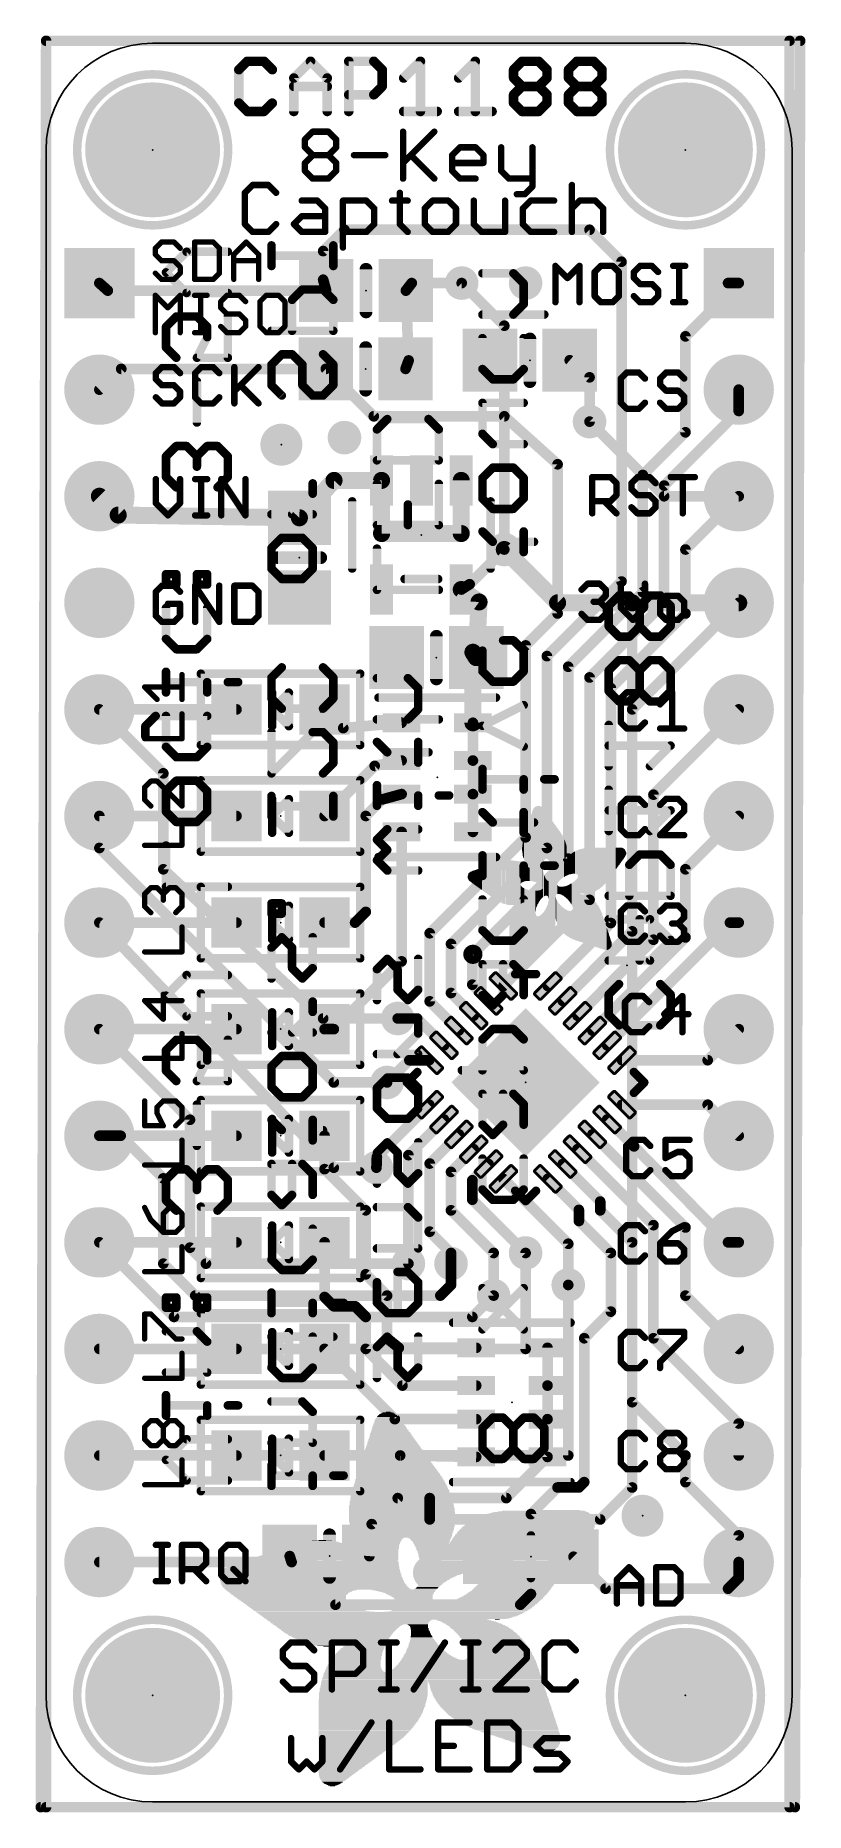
# Model space of a CAD drawing. Extents: x -0.3 to 18.1, y -0.3 to 42.1.
import ezdxf

# ---------------------------------------------------------------- set-up
doc = ezdxf.new("R2010")
doc.units = 0
for name, color, linetype in [('1', 12, 'CONTINUOUS'), ('16', 132, 'CONTINUOUS'), ('17', 110, 'CONTINUOUS'), ('18', 110, 'CONTINUOUS'), ('20', 53, 'CONTINUOUS'), ('21', 40, 'CONTINUOUS'), ('22', 6, 'CONTINUOUS'), ('23', 40, 'CONTINUOUS')]:
    doc.layers.add(name, color=color, linetype=linetype)

# ---------------------------------------------------------------- blocks, each defined once
blk = doc.blocks.new('RECT')
blk.add_solid([(-0.5, -0.5), (0.5, -0.5), (-0.5, 0.5), (0.5, 0.5)])
blk = doc.blocks.new('PIE')
at = {"const_width": 0.5}
blk.add_lwpolyline([(0, -0.25, 1), (0, 0.25, 1), (0, -0.25)], format="xyb", dxfattribs=at)
blk = doc.blocks.new('SQUAREP')
blk.add_solid([(-0.5, -0.5), (0.5, -0.5), (-0.5, 0.5), (0.5, 0.5)])
blk = doc.blocks.new('ROUNDP')
at = {"const_width": 0.5}
blk.add_lwpolyline([(0, -0.25, 1), (0, 0.25, 1), (0, -0.25)], format="xyb", dxfattribs=at)
blk = doc.blocks.new('RECT128000X44800R50')
at = {"const_width": 0.07}
blk.add_lwpolyline([(0.365, -0.07), (0.365, 0.07, 0.4142), (0.33, 0.105), (-0.33, 0.105, 0.4142), (-0.365, 0.07), (-0.365, -0.07, 0.4142), (-0.33, -0.105), (0.33, -0.105, 0.4142)], format="xyb", close=True, dxfattribs=at)
blk.add_solid([(-0.3475, -0.0875), (0.3475, -0.0875), (-0.3475, 0.0875), (0.3475, 0.0875)])
blk = doc.blocks.new('ROUNDV')
at = {"const_width": 0.5}
blk.add_lwpolyline([(0, -0.25, 1), (0, 0.25, 1), (0, -0.25)], format="xyb", dxfattribs=at)

msp = doc.modelspace()

# ---------------------------------------------------------------- linework, layer by layer
at = {"layer": '1'}
for points, const_width in [([(0, 41.969), (17.722, 41.969)], 0.25), ([(0, -0.127), (0, 41.969)], 0.25), ([(17.722, 41.969), (17.722, -0.127)], 0.25), ([(7.112, 37.465), (6.604, 36.957)], 0.254), ([(12.954, 37.465), (7.112, 37.465)], 0.254), ([(13.716, 36.703), (12.954, 37.465)], 0.254), ([(6.604, 36.957), (6.604, 36.275)], 0.254), ([(13.716, 29.083), (13.716, 36.703)], 0.254), ([(1.27, 36.195), (1.471, 36.015)], 0.254), ([(1.471, 36.015), (6.676, 36.015)], 0.254), ([(6.604, 36.275), (6.676, 36.015)], 0.254), ([(8.576, 36.015), (8.716, 36.195)], 0.254), ([(8.576, 36.015), (8.642, 34.351)], 0.254), ([(8.716, 36.195), (9.906, 36.195)], 0.254), ([(15.24, 34.925), (16.51, 36.195)], 0.254), ([(16.256, 36.195), (16.51, 36.195)], 0.254), ([(15.24, 32.639), (15.24, 34.925)], 0.254), ([(8.642, 34.351), (8.568, 34.15)], 0.254), ([(12.482, 34.355), (12.954, 33.949)], 0.254), ([(1.27, 33.655), (1.791, 34.15)], 0.254), ([(1.791, 34.15), (6.668, 34.15)], 0.254), ([(6.668, 34.15), (7.811, 33.02)], 0.254), ([(12.954, 33.949), (12.954, 32.893)], 0.254), ([(16.51, 33.147), (16.51, 33.655)], 0.254), ([(7.811, 33.02), (10.922, 33.02)], 0.254), ([(12.192, 31.877), (10.922, 33.02)], 0.254), ([(14.732, 31.369), (16.51, 33.147)], 0.254), ([(14.224, 31.623), (15.24, 32.639)], 0.254), ([(12.192, 28.321), (12.192, 31.877)], 0.254), ([(6.038, 30.601), (6.8631, 31.4921)], 0.4064), ([(6.8631, 31.4921), (7.996, 31.4921)], 0.4064), ([(7.996, 30.226), (7.996, 31.4921)], 0.4064), ([(9.896, 31.4921), (9.896, 30.226)], 0.4064), ([(14.224, 28.829), (14.224, 31.623)], 0.254), ([(14.732, 28.575), (14.732, 31.369)], 0.254), ([(1.27, 31.115), (1.718, 30.667)], 0.4064), ([(15.24, 29.845), (16.51, 31.115)], 0.254), ([(1.718, 30.667), (6.038, 30.601)], 0.4064), ([(9.896, 30.226), (7.996, 30.226)], 0.4064), ([(10.922, 29.845), (10.0959, 29.0189)], 0.254), ([(15.24, 28.321), (15.24, 29.845)], 0.254), ([(9.896, 28.8919), (10.32, 28.5949)], 0.4064), ([(10.0959, 29.0189), (9.896, 28.8919)], 0.254), ([(10.32, 28.5949), (10.254, 27.27)], 0.4064), ([(11.938, 27.305), (13.716, 29.083)], 0.254), ([(12.446, 27.051), (14.224, 28.829)], 0.254), ([(11.43, 27.559), (12.192, 28.321)], 0.254), ([(12.954, 26.797), (14.732, 28.575)], 0.254), ([(13.462, 26.543), (15.24, 28.321)], 0.254), ([(13.97, 26.035), (16.51, 28.575)], 0.254), ([(10.174, 25.716), (10.174, 27.397)], 0.4064), ([(10.174, 27.397), (10.254, 27.27)], 0.4064), ([(11.43, 22.987), (11.43, 27.559)], 0.254), ([(11.938, 22.733), (11.938, 27.305)], 0.254), ([(12.446, 22.479), (12.446, 27.051)], 0.254), ([(12.954, 21.4974), (12.954, 26.797)], 0.254), ([(13.462, 20.9448), (13.462, 26.543)], 0.254), ([(1.27, 26.035), (4.538, 26.035)], 0.254), ([(6.638, 26.035), (7.084, 25.589)], 0.254), ([(7.084, 25.589), (8.474, 25.716)], 0.254), ([(10.174, 25.716), (10.174, 24.816)], 0.254), ([(13.97, 20.7457), (13.97, 26.035)], 0.254), ([(14.478, 24.003), (16.51, 26.035)], 0.254), ([(6.638, 23.495), (7.832, 24.689)], 0.254), ([(7.832, 24.689), (8.474, 24.816)], 0.254), ([(10.174, 24.816), (10.174, 24.016)], 0.254), ([(8.014, 23.889), (8.474, 24.016)], 0.254), ([(10.174, 24.016), (10.174, 23.116)], 0.254), ([(7.62, 23.495), (8.014, 23.889)], 0.254), ([(14.478, 20.5466), (14.478, 24.003)], 0.254), ([(4.538, 23.495), (1.27, 23.495)], 0.254), ([(7.62, 21.209), (7.62, 23.495)], 0.254), ([(15.24, 22.225), (16.51, 23.495)], 0.254), ([(8.474, 20.031), (8.474, 23.116)], 0.254), ([(9.144, 20.701), (11.43, 22.987)], 0.254), ([(9.652, 20.447), (11.938, 22.733)], 0.254), ([(10.16, 20.193), (12.446, 22.479)], 0.254), ([(15.24, 20.6014), (15.24, 22.225)], 0.254), ([(10.8997, 19.4431), (12.954, 21.4974)], 0.254), ([(7.366, 20.955), (7.62, 21.209)], 0.254), ([(4.538, 20.955), (1.27, 20.955)], 0.254), ([(6.638, 20.955), (7.366, 20.955)], 0.254), ([(9.144, 19.0774), (9.144, 20.701)], 0.254), ([(11.9603, 19.4431), (13.462, 20.9448)], 0.254), ([(12.3139, 19.0895), (13.97, 20.7457)], 0.254), ([(13.3745, 18.0289), (16.3007, 20.955)], 0.254), ([(16.3007, 20.955), (16.51, 20.955)], 0.254), ([(9.652, 19.2766), (9.652, 20.447)], 0.254), ([(12.6674, 18.736), (14.478, 20.5466)], 0.254), ([(13.021, 18.3824), (15.24, 20.6014)], 0.254), ([(6.858, 18.415), (8.474, 20.031)], 0.254), ([(10.16, 19.4757), (10.16, 20.193)], 0.254), ([(10.5461, 19.0895), (10.16, 19.4757)], 0.254), ([(9.839, 18.3824), (9.144, 19.0774)], 0.254), ([(10.1926, 18.736), (9.652, 19.2766)], 0.254), ([(8.8453, 18.669), (8.382, 18.669)], 0.254), ([(9.4855, 18.0289), (8.8453, 18.669)], 0.254), ([(4.538, 18.415), (1.27, 18.415)], 0.254), ([(6.638, 18.415), (6.858, 18.415)], 0.254), ([(15.7703, 17.6753), (16.51, 18.415)], 0.254), ([(8.6583, 17.6753), (8.128, 17.145)], 0.254), ([(9.1319, 17.6753), (8.6583, 17.6753)], 0.254), ([(13.7281, 17.6753), (15.7703, 17.6753)], 0.254), ([(9.1319, 16.6147), (7.8842, 15.367)], 0.254), ([(13.7281, 16.6147), (15.7703, 16.6147)], 0.254), ([(15.7703, 16.6147), (16.51, 15.875)], 0.254), ([(9.4855, 16.2611), (8.636, 15.4117)], 0.254), ([(13.3745, 16.2611), (14.0147, 15.621)], 0.254), ([(1.27, 15.875), (4.538, 15.875)], 0.254), ([(6.638, 15.079), (6.638, 15.875)], 0.254), ([(9.839, 15.9076), (9.144, 15.2126)], 0.254), ([(10.1926, 15.554), (9.652, 15.0134)], 0.254), ([(12.6674, 15.554), (14.478, 13.7434)], 0.254), ([(13.021, 15.9076), (15.24, 13.6886)], 0.254), ([(14.0147, 15.621), (16.256, 13.335)], 0.254), ([(7.8842, 15.367), (7.874, 15.113)], 0.254), ([(8.636, 15.4117), (8.636, 12.827)], 0.254), ([(9.144, 15.2126), (9.144, 13.589)], 0.254), ([(10.5461, 15.2005), (10.16, 14.8143)], 0.254), ([(12.3139, 15.2005), (13.208, 14.3063)], 0.254), ([(7.62, 14.097), (6.638, 15.079)], 0.254), ([(9.652, 15.0134), (9.652, 14.097)], 0.254), ([(10.16, 14.8143), (10.16, 14.351)], 0.254), ([(10.8997, 14.8469), (12.446, 13.3006)], 0.254), ([(11.9603, 14.8469), (12.7, 14.1072)], 0.254), ([(10.16, 14.351), (11.43, 13.081)], 0.254), ([(13.208, 14.3063), (13.208, 14.097)], 0.254), ([(7.62, 12.573), (7.62, 14.097)], 0.254), ([(9.652, 14.097), (10.668, 13.081)], 0.254), ([(12.7, 14.1072), (12.7, 13.843)], 0.254), ([(13.208, 14.097), (13.97, 13.335)], 0.254), ([(9.144, 13.589), (9.652, 13.081)], 0.254), ([(12.7, 13.843), (13.462, 13.081)], 0.254), ([(14.478, 13.7434), (14.478, 11.049)], 0.254), ([(15.24, 13.6886), (15.24, 12.065)], 0.254), ([(1.27, 13.335), (4.538, 13.335)], 0.254), ([(6.638, 12.031), (6.638, 13.335)], 0.254), ([(9.652, 13.081), (9.652, 12.827)], 0.254), ([(10.668, 13.081), (10.668, 12.065)], 0.254), ([(12.446, 13.3006), (12.446, 12.319)], 0.254), ([(13.462, 11.684), (13.462, 13.081)], 0.254), ([(13.97, 13.335), (13.97, 9.525)], 0.254), ([(16.256, 13.335), (16.51, 13.335)], 0.254), ([(8.128, 12.065), (7.62, 12.573)], 0.254), ([(6.858, 11.811), (6.638, 12.031)], 0.254), ([(7.366, 11.811), (6.858, 11.811)], 0.254), ([(7.62, 11.557), (7.366, 11.811)], 0.254), ([(8.128, 11.049), (8.128, 12.065)], 0.254), ([(15.24, 12.065), (16.51, 10.795)], 0.254), ([(7.62, 10.795), (7.62, 11.557)], 0.254), ([(12.827, 11.049), (13.462, 11.684)], 0.254), ([(8.128, 11.049), (8.408, 10.821)], 0.254), ([(12.827, 7.62), (12.827, 11.049)], 0.254), ([(14.478, 11.049), (16.51, 9.017)], 0.254), ([(1.27, 10.795), (4.538, 10.795)], 0.254), ([(6.638, 10.795), (8.312, 9.121)], 0.254), ([(7.62, 10.795), (8.494, 9.921)], 0.254), ([(8.408, 10.821), (10.252, 10.821)], 0.254), ([(11.952, 9.921), (11.952, 10.821)], 0.254), ([(8.494, 9.921), (10.252, 9.921)], 0.254), ([(11.952, 9.121), (11.952, 9.921)], 0.254), ([(13.97, 9.525), (15.24, 8.255)], 0.254), ([(8.312, 9.121), (10.252, 9.121)], 0.254), ([(11.952, 8.221), (11.952, 9.121)], 0.254), ([(16.51, 9.017), (16.51, 8.255)], 0.254), ([(1.27, 8.255), (4.538, 8.255)], 0.254), ([(8.44, 8.255), (6.638, 8.255)], 0.254), ([(10.252, 8.221), (8.44, 8.255)], 0.254), ([(10.97, 7.239), (11.952, 8.221)], 0.254), ([(15.24, 8.255), (15.24, 7.62)], 0.254), ([(12.7, 7.493), (12.827, 7.62)], 0.254), ([(15.24, 7.62), (16.51, 6.35)], 0.254), ([(7.762, 6.619), (8.382, 7.239)], 0.254), ([(8.382, 7.239), (9.144, 7.239)], 0.254), ([(9.144, 7.239), (10.97, 7.239)], 0.254), ([(9.144, 7.239), (9.144, 6.731)], 0.254), ([(11.557, 6.858), (12.192, 7.493)], 0.254), ([(12.192, 7.493), (12.7, 7.493)], 0.254), ([(11.557, 6.858), (11.557, 4.953)], 0.254), ([(7.706, 5.857), (7.762, 6.619)], 0.254), ([(16.51, 6.35), (16.51, 5.715)], 0.254), ([(5.806, 5.857), (5.852, 5.715)], 0.254), ([(6.898, 4.699), (5.806, 5.857)], 0.254), ([(12.573, 5.842), (13.335, 5.08)], 0.254), ([(5.852, 5.715), (1.27, 5.715)], 0.254), ([(16.51, 5.334), (16.51, 5.715)], 0.254), ([(13.335, 5.08), (16.256, 5.08)], 0.254), ([(16.256, 5.08), (16.51, 5.334)], 0.254), ([(11.303, 4.699), (6.898, 4.699)], 0.254), ([(11.557, 4.953), (11.303, 4.699)], 0.254), ([(17.722, -0.127), (0, -0.127)], 0.25)]:
    msp.add_lwpolyline(points, dxfattribs=dict(at, const_width=const_width))
for points, const_width in [([(0, 42.0315, 1), (0, 41.9065)], 0.125), ([(0.0625, 41.969, 1), (-0.0625, 41.969)], 0.125), ([(17.7845, 41.969, 1), (17.6595, 41.969)], 0.125), ([(17.722, 41.9065, 1), (17.722, 42.0315)], 0.125), ([(7.112, 37.5285, 1), (7.112, 37.4015)], 0.127), ([(7.1569, 37.4201, 1), (7.0671, 37.5099)], 0.127), ([(12.9989, 37.5099, 1), (12.9091, 37.4201)], 0.127), ([(12.954, 37.4015, 1), (12.954, 37.5285)], 0.127), ([(6.6675, 36.957, 1), (6.5405, 36.957)], 0.127), ([(6.5591, 37.0019, 1), (6.6489, 36.9121)], 0.127), ([(13.7795, 36.703, 1), (13.6525, 36.703)], 0.127), ([(13.6711, 36.6581, 1), (13.7609, 36.7479)], 0.127), ([(1.3124, 36.2423, 1), (1.2276, 36.1477)], 0.127), ([(1.471, 36.0785, 1), (1.471, 35.9515)], 0.127), ([(1.4286, 35.9677, 1), (1.5134, 36.0623)], 0.127), ([(6.6652, 36.2919, 1), (6.5428, 36.2581)], 0.127), ([(6.5405, 36.275, 1), (6.6675, 36.275)], 0.127), ([(6.6148, 35.9981, 1), (6.7372, 36.0319)], 0.127), ([(6.676, 35.9515, 1), (6.676, 36.0785)], 0.127), ([(8.6395, 36.0175, 1), (8.5125, 36.0125)], 0.127), ([(8.5259, 36.054, 1), (8.6261, 35.976)], 0.127), ([(8.716, 36.2585, 1), (8.716, 36.1315)], 0.127), ([(8.7661, 36.156, 1), (8.6659, 36.234)], 0.127), ([(9.906, 36.1315, 1), (9.906, 36.2585)], 0.127), ([(16.256, 36.2585, 1), (16.256, 36.1315)], 0.127), ([(16.5549, 36.1501, 1), (16.4651, 36.2399)], 0.127), ([(16.51, 36.1315, 1), (16.51, 36.2585)], 0.127), ([(15.3035, 34.925, 1), (15.1765, 34.925)], 0.127), ([(15.1951, 34.9699, 1), (15.2849, 34.8801)], 0.127), ([(8.5785, 34.3485, 1), (8.7055, 34.3535)], 0.127), ([(8.7016, 34.3291, 1), (8.5824, 34.3729)], 0.127), ([(12.5234, 34.4031, 1), (12.4406, 34.3069)], 0.127), ([(1.791, 34.2135, 1), (1.791, 34.0865)], 0.127), ([(1.8347, 34.104, 1), (1.7473, 34.196)], 0.127), ([(6.7126, 34.1952, 1), (6.6234, 34.1048)], 0.127), ([(6.668, 34.0865, 1), (6.668, 34.2135)], 0.127), ([(8.5084, 34.1719, 1), (8.6276, 34.1281)], 0.127), ([(13.0175, 33.949, 1), (12.8905, 33.949)], 0.127), ([(12.9126, 33.9009, 1), (12.9954, 33.9971)], 0.127), ([(1.2263, 33.701, 1), (1.3137, 33.609)], 0.127), ([(16.5735, 33.655, 1), (16.4465, 33.655)], 0.127), ([(7.811, 33.0835, 1), (7.811, 32.9565)], 0.127), ([(7.7664, 32.9748, 1), (7.8556, 33.0652)], 0.127), ([(10.9645, 33.0672, 1), (10.8795, 32.9728)], 0.127), ([(10.922, 32.9565, 1), (10.922, 33.0835)], 0.127), ([(16.4465, 33.147, 1), (16.5735, 33.147)], 0.127), ([(16.5549, 33.1021, 1), (16.4651, 33.1919)], 0.127), ([(12.8905, 32.893, 1), (13.0175, 32.893)], 0.127), ([(15.1765, 32.639, 1), (15.3035, 32.639)], 0.127), ([(15.2849, 32.5941, 1), (15.1951, 32.6839)], 0.127), ([(12.2555, 31.877, 1), (12.1285, 31.877)], 0.127), ([(12.1495, 31.8298, 1), (12.2345, 31.9242)], 0.127), ([(6.8631, 31.5937, 1), (6.8631, 31.3905)], 0.2032), ([(6.9376, 31.4231, 1), (6.7886, 31.5611)], 0.2032), ([(8.0976, 31.4921, 1), (7.8944, 31.4921)], 0.2032), ([(7.996, 31.3905, 1), (7.996, 31.5937)], 0.2032), ([(9.9976, 31.4921, 1), (9.7944, 31.4921)], 0.2032), ([(14.2875, 31.623, 1), (14.1605, 31.623)], 0.127), ([(14.1791, 31.6679, 1), (14.2689, 31.5781)], 0.127), ([(14.7955, 31.369, 1), (14.6685, 31.369)], 0.127), ([(14.6871, 31.4139, 1), (14.7769, 31.3241)], 0.127), ([(1.3418, 31.1868, 1), (1.1982, 31.0432)], 0.2032), ([(16.5549, 31.0701, 1), (16.4651, 31.1599)], 0.127), ([(1.7196, 30.7686, 1), (1.7164, 30.5654)], 0.2032), ([(1.6462, 30.5952, 1), (1.7898, 30.7388)], 0.2032), ([(5.9635, 30.67, 1), (6.1125, 30.532)], 0.2032), ([(6.0364, 30.4994, 1), (6.0396, 30.7026)], 0.2032), ([(7.996, 30.3276, 1), (7.996, 30.1244)], 0.2032), ([(7.8944, 30.226, 1), (8.0976, 30.226)], 0.2032), ([(9.7944, 30.226, 1), (9.9976, 30.226)], 0.2032), ([(9.896, 30.1244, 1), (9.896, 30.3276)], 0.2032), ([(10.9669, 29.8001, 1), (10.8771, 29.8899)], 0.127), ([(15.3035, 29.845, 1), (15.1765, 29.845)], 0.127), ([(15.1951, 29.8899, 1), (15.2849, 29.8001)], 0.127), ([(9.9543, 28.9751, 1), (9.8377, 28.8087)], 0.2032), ([(9.8619, 28.9455, 1), (9.9301, 28.8383)], 0.127), ([(10.051, 29.0638, 1), (10.1408, 28.974)], 0.127), ([(10.13, 28.9653, 1), (10.0618, 29.0725)], 0.127), ([(10.4215, 28.5898, 1), (10.2185, 28.6)], 0.2032), ([(13.6525, 29.083, 1), (13.7795, 29.083)], 0.127), ([(13.7609, 29.0381, 1), (13.6711, 29.1279)], 0.127), ([(14.1605, 28.829, 1), (14.2875, 28.829)], 0.127), ([(14.2689, 28.7841, 1), (14.1791, 28.8739)], 0.127), ([(10.2617, 28.5117, 1), (10.3783, 28.6781)], 0.2032), ([(12.1285, 28.321, 1), (12.2555, 28.321)], 0.127), ([(12.2369, 28.2761, 1), (12.1471, 28.3659)], 0.127), ([(14.6685, 28.575, 1), (14.7955, 28.575)], 0.127), ([(14.7769, 28.5301, 1), (14.6871, 28.6199)], 0.127), ([(15.1765, 28.321, 1), (15.3035, 28.321)], 0.127), ([(15.2849, 28.2761, 1), (15.1951, 28.3659)], 0.127), ([(16.5549, 28.5301, 1), (16.4651, 28.6199)], 0.127), ([(10.26, 27.4512, 1), (10.088, 27.3428)], 0.2032), ([(10.2756, 27.397, 1), (10.0724, 27.397)], 0.2032), ([(11.4935, 27.559, 1), (11.3665, 27.559)], 0.127), ([(11.3851, 27.6039, 1), (11.4749, 27.5141)], 0.127), ([(10.1525, 27.2751, 1), (10.3555, 27.2649)], 0.2032), ([(10.168, 27.2158, 1), (10.34, 27.3242)], 0.2032), ([(12.0015, 27.305, 1), (11.8745, 27.305)], 0.127), ([(11.8931, 27.3499, 1), (11.9829, 27.2601)], 0.127), ([(12.5095, 27.051, 1), (12.3825, 27.051)], 0.127), ([(12.4011, 27.0959, 1), (12.4909, 27.0061)], 0.127), ([(13.0175, 26.797, 1), (12.8905, 26.797)], 0.127), ([(12.9091, 26.8419, 1), (12.9989, 26.7521)], 0.127), ([(13.5255, 26.543, 1), (13.3985, 26.543)], 0.127), ([(13.4171, 26.5879, 1), (13.5069, 26.4981)], 0.127), ([(1.27, 26.0985, 1), (1.27, 25.9715)], 0.127), ([(4.538, 25.9715, 1), (4.538, 26.0985)], 0.127), ([(6.6829, 26.0799, 1), (6.5931, 25.9901)], 0.127), ([(8.4798, 25.6528, 1), (8.4682, 25.7792)], 0.127), ([(10.2375, 25.716, 1), (10.1105, 25.716)], 0.127), ([(14.0335, 26.035, 1), (13.9065, 26.035)], 0.127), ([(13.9251, 26.0799, 1), (14.0149, 25.9901)], 0.127), ([(16.5549, 25.9901, 1), (16.4651, 26.0799)], 0.127), ([(7.0782, 25.6522, 1), (7.0898, 25.5258)], 0.127), ([(7.0391, 25.5441, 1), (7.1289, 25.6339)], 0.127), ([(10.0724, 25.716, 1), (10.2756, 25.716)], 0.2032), ([(7.8197, 24.7513, 1), (7.8443, 24.6267)], 0.127), ([(7.8769, 24.6441, 1), (7.7871, 24.7339)], 0.127), ([(8.4863, 24.7537, 1), (8.4617, 24.8783)], 0.127), ([(10.2375, 24.816, 1), (10.1105, 24.816)], 0.127), ([(10.1105, 24.816, 1), (10.2375, 24.816)], 0.127), ([(8.4909, 23.9548, 1), (8.4571, 24.0772)], 0.127), ([(10.2375, 24.016, 1), (10.1105, 24.016)], 0.127), ([(7.9971, 23.9502, 1), (8.0309, 23.8278)], 0.127), ([(8.0589, 23.8441, 1), (7.9691, 23.9339)], 0.127), ([(10.1105, 24.016, 1), (10.2375, 24.016)], 0.127), ([(14.5415, 24.003, 1), (14.4145, 24.003)], 0.127), ([(14.4331, 24.0479, 1), (14.5229, 23.9581)], 0.127), ([(1.27, 23.5585, 1), (1.27, 23.4315)], 0.127), ([(4.538, 23.4315, 1), (4.538, 23.5585)], 0.127), ([(6.5931, 23.5399, 1), (6.6829, 23.4501)], 0.127), ([(7.6835, 23.495, 1), (7.5565, 23.495)], 0.127), ([(7.5751, 23.5399, 1), (7.6649, 23.4501)], 0.127), ([(16.5549, 23.4501, 1), (16.4651, 23.5399)], 0.127), ([(8.5375, 23.116, 1), (8.4105, 23.116)], 0.127), ([(10.1105, 23.116, 1), (10.2375, 23.116)], 0.127), ([(11.3665, 22.987, 1), (11.4935, 22.987)], 0.127), ([(11.4749, 22.9421, 1), (11.3851, 23.0319)], 0.127), ([(11.8745, 22.733, 1), (12.0015, 22.733)], 0.127), ([(11.9829, 22.6881, 1), (11.8931, 22.7779)], 0.127), ([(12.3825, 22.479, 1), (12.5095, 22.479)], 0.127), ([(12.4909, 22.4341, 1), (12.4011, 22.5239)], 0.127), ([(15.3035, 22.225, 1), (15.1765, 22.225)], 0.127), ([(15.1951, 22.2699, 1), (15.2849, 22.1801)], 0.127), ([(12.9989, 21.4525, 1), (12.9091, 21.5423)], 0.127), ([(7.5565, 21.209, 1), (7.6835, 21.209)], 0.127), ([(7.6649, 21.1641, 1), (7.5751, 21.2539)], 0.127), ([(12.8905, 21.4974, 1), (13.0175, 21.4974)], 0.127), ([(1.27, 21.0185, 1), (1.27, 20.8915)], 0.127), ([(4.538, 20.8915, 1), (4.538, 21.0185)], 0.127), ([(6.638, 21.0185, 1), (6.638, 20.8915)], 0.127), ([(7.3211, 20.9999, 1), (7.4109, 20.9101)], 0.127), ([(7.366, 20.8915, 1), (7.366, 21.0185)], 0.127), ([(9.2075, 20.701, 1), (9.0805, 20.701)], 0.127), ([(9.0991, 20.7459, 1), (9.1889, 20.6561)], 0.127), ([(13.3985, 20.9448, 1), (13.5255, 20.9448)], 0.127), ([(13.5069, 20.8999, 1), (13.4171, 20.9897)], 0.127), ([(13.9065, 20.7457, 1), (14.0335, 20.7457)], 0.127), ([(14.0149, 20.7008, 1), (13.9251, 20.7906)], 0.127), ([(16.3007, 21.0185, 1), (16.3007, 20.8915)], 0.127), ([(16.3456, 20.9101, 1), (16.2558, 20.9999)], 0.127), ([(16.51, 20.8915, 1), (16.51, 21.0185)], 0.127), ([(9.7155, 20.447, 1), (9.5885, 20.447)], 0.127), ([(9.6071, 20.4919, 1), (9.6969, 20.4021)], 0.127), ([(14.4145, 20.5466, 1), (14.5415, 20.5466)], 0.127), ([(14.5229, 20.5017, 1), (14.4331, 20.5915)], 0.127), ([(15.1765, 20.6014, 1), (15.3035, 20.6014)], 0.127), ([(15.2849, 20.5565, 1), (15.1951, 20.6463)], 0.127), ([(8.4105, 20.031, 1), (8.5375, 20.031)], 0.127), ([(8.5189, 19.9861, 1), (8.4291, 20.0759)], 0.127), ([(10.2235, 20.193, 1), (10.0965, 20.193)], 0.127), ([(10.1151, 20.2379, 1), (10.2049, 20.1481)], 0.127), ([(10.2049, 19.5206, 1), (10.1151, 19.4308)], 0.127), ([(10.0965, 19.4757, 1), (10.2235, 19.4757)], 0.127), ([(10.8548, 19.488, 1), (10.9446, 19.3982)], 0.127), ([(11.9154, 19.488, 1), (12.0052, 19.3982)], 0.127), ([(9.1889, 19.1223, 1), (9.0991, 19.0325)], 0.127), ([(9.0805, 19.0774, 1), (9.2075, 19.0774)], 0.127), ([(9.6969, 19.3215, 1), (9.6071, 19.2316)], 0.127), ([(9.5885, 19.2766, 1), (9.7155, 19.2766)], 0.127), ([(10.5012, 19.0446, 1), (10.591, 19.1344)], 0.127), ([(12.269, 19.1344, 1), (12.3588, 19.0446)], 0.127), ([(8.382, 18.7325, 1), (8.382, 18.6055)], 0.127), ([(8.8902, 18.7139, 1), (8.8004, 18.6241)], 0.127), ([(8.8453, 18.6055, 1), (8.8453, 18.7325)], 0.127), ([(10.1477, 18.6911, 1), (10.2375, 18.7809)], 0.127), ([(12.6225, 18.7809, 1), (12.7123, 18.6911)], 0.127), ([(1.27, 18.4785, 1), (1.27, 18.3515)], 0.127), ([(4.538, 18.3515, 1), (4.538, 18.4785)], 0.127), ([(6.638, 18.4785, 1), (6.638, 18.3515)], 0.127), ([(6.8131, 18.4599, 1), (6.9029, 18.3701)], 0.127), ([(6.858, 18.3515, 1), (6.858, 18.4785)], 0.127), ([(9.7941, 18.3375, 1), (9.8839, 18.4273)], 0.127), ([(12.9761, 18.4273, 1), (13.0659, 18.3375)], 0.127), ([(16.5549, 18.3701, 1), (16.4651, 18.4599)], 0.127), ([(8.6583, 17.7388, 1), (8.6583, 17.6118)], 0.127), ([(8.7032, 17.6304, 1), (8.6134, 17.7202)], 0.127), ([(9.1319, 17.6118, 1), (9.1319, 17.7388)], 0.127), ([(9.4406, 17.984, 1), (9.5304, 18.0738)], 0.127), ([(13.3296, 18.0738, 1), (13.4194, 17.984)], 0.127), ([(13.7281, 17.7388, 1), (13.7281, 17.6118)], 0.127), ([(15.7703, 17.6118, 1), (15.7703, 17.7388)], 0.127), ([(15.7254, 17.7202, 1), (15.8152, 17.6304)], 0.127), ([(8.0831, 17.1899, 1), (8.1729, 17.1001)], 0.127), ([(9.1768, 16.5698, 1), (9.087, 16.6596)], 0.127), ([(13.7281, 16.6782, 1), (13.7281, 16.5512)], 0.127), ([(15.8152, 16.6596, 1), (15.7254, 16.5698)], 0.127), ([(15.7703, 16.5512, 1), (15.7703, 16.6782)], 0.127), ([(9.5304, 16.2162, 1), (9.4406, 16.306)], 0.127), ([(13.4194, 16.306, 1), (13.3296, 16.2162)], 0.127), ([(1.27, 15.9385, 1), (1.27, 15.8115)], 0.127), ([(4.538, 15.8115, 1), (4.538, 15.9385)], 0.127), ([(6.7015, 15.875, 1), (6.5745, 15.875)], 0.127), ([(9.8839, 15.8627, 1), (9.7941, 15.9525)], 0.127), ([(10.2375, 15.5091, 1), (10.1477, 15.5989)], 0.127), ([(12.7123, 15.5989, 1), (12.6225, 15.5091)], 0.127), ([(13.0659, 15.9525, 1), (12.9761, 15.8627)], 0.127), ([(14.06, 15.6655, 1), (13.9693, 15.5765)], 0.127), ([(13.9698, 15.5761, 1), (14.0596, 15.6659)], 0.127), ([(16.4651, 15.8301, 1), (16.5549, 15.9199)], 0.127), ([(7.8393, 15.4119, 1), (7.9291, 15.3221)], 0.127), ([(7.9477, 15.3644, 1), (7.8208, 15.3696)], 0.127), ([(8.6995, 15.4117, 1), (8.5725, 15.4117)], 0.127), ([(8.5911, 15.4566, 1), (8.6809, 15.3668)], 0.127), ([(9.2075, 15.2126, 1), (9.0805, 15.2126)], 0.127), ([(9.0991, 15.2575, 1), (9.1889, 15.1677)], 0.127), ([(10.591, 15.1556, 1), (10.5012, 15.2454)], 0.127), ([(12.3588, 15.2454, 1), (12.269, 15.1556)], 0.127), ([(6.6829, 15.1239, 1), (6.5931, 15.0341)], 0.127), ([(6.5745, 15.079, 1), (6.7015, 15.079)], 0.127), ([(7.8106, 15.1156, 1), (7.9374, 15.1104)], 0.127), ([(9.7155, 15.0134, 1), (9.5885, 15.0134)], 0.127), ([(9.6071, 15.0583, 1), (9.6969, 14.9685)], 0.127), ([(10.2235, 14.8143, 1), (10.0965, 14.8143)], 0.127), ([(10.1151, 14.8592, 1), (10.2049, 14.7694)], 0.127), ([(10.9446, 14.8918, 1), (10.8548, 14.802)], 0.127), ([(12.0052, 14.8918, 1), (11.9154, 14.802)], 0.127), ([(10.2049, 14.3959, 1), (10.1151, 14.3061)], 0.127), ([(10.0965, 14.351, 1), (10.2235, 14.351)], 0.127), ([(13.2715, 14.3063, 1), (13.1445, 14.3063)], 0.127), ([(13.1631, 14.2614, 1), (13.2529, 14.3512)], 0.127), ([(7.6835, 14.097, 1), (7.5565, 14.097)], 0.127), ([(7.5751, 14.0521, 1), (7.6649, 14.1419)], 0.127), ([(9.6969, 14.1419, 1), (9.6071, 14.0521)], 0.127), ([(9.5885, 14.097, 1), (9.7155, 14.097)], 0.127), ([(12.7635, 14.1072, 1), (12.6365, 14.1072)], 0.127), ([(12.6551, 14.0623, 1), (12.7449, 14.1521)], 0.127), ([(13.2529, 14.1419, 1), (13.1631, 14.0521)], 0.127), ([(13.1445, 14.097, 1), (13.2715, 14.097)], 0.127), ([(9.1889, 13.6339, 1), (9.0991, 13.5441)], 0.127), ([(9.0805, 13.589, 1), (9.2075, 13.589)], 0.127), ([(12.7449, 13.8879, 1), (12.6551, 13.7981)], 0.127), ([(12.6365, 13.843, 1), (12.7635, 13.843)], 0.127), ([(14.5415, 13.7434, 1), (14.4145, 13.7434)], 0.127), ([(14.4331, 13.6985, 1), (14.5229, 13.7883)], 0.127), ([(15.3035, 13.6886, 1), (15.1765, 13.6886)], 0.127), ([(15.1951, 13.6436, 1), (15.2849, 13.7335)], 0.127), ([(1.27, 13.3985, 1), (1.27, 13.2715)], 0.127), ([(4.538, 13.2715, 1), (4.538, 13.3985)], 0.127), ([(6.7015, 13.335, 1), (6.5745, 13.335)], 0.127), ([(9.7155, 13.081, 1), (9.5885, 13.081)], 0.127), ([(9.6071, 13.0361, 1), (9.6969, 13.1259)], 0.127), ([(10.7315, 13.081, 1), (10.6045, 13.081)], 0.127), ([(10.6231, 13.0361, 1), (10.7129, 13.1259)], 0.127), ([(11.3851, 13.0361, 1), (11.4749, 13.1259)], 0.127), ([(12.5095, 13.3006, 1), (12.3825, 13.3006)], 0.127), ([(12.4011, 13.2557, 1), (12.4909, 13.3455)], 0.127), ([(13.5255, 13.081, 1), (13.3985, 13.081)], 0.127), ([(13.4171, 13.0361, 1), (13.5069, 13.1259)], 0.127), ([(14.0335, 13.335, 1), (13.9065, 13.335)], 0.127), ([(13.9251, 13.2901, 1), (14.0149, 13.3799)], 0.127), ([(16.256, 13.3985, 1), (16.256, 13.2715)], 0.127), ([(16.2107, 13.2905, 1), (16.3013, 13.3795)], 0.127), ([(16.51, 13.2715, 1), (16.51, 13.3985)], 0.127), ([(8.5725, 12.827, 1), (8.6995, 12.827)], 0.127), ([(9.5885, 12.827, 1), (9.7155, 12.827)], 0.127), ([(7.6649, 12.6179, 1), (7.5751, 12.5281)], 0.127), ([(7.5565, 12.573, 1), (7.6835, 12.573)], 0.127), ([(12.3825, 12.319, 1), (12.5095, 12.319)], 0.127), ([(6.6829, 12.0759, 1), (6.5931, 11.9861)], 0.127), ([(6.5745, 12.031, 1), (6.7015, 12.031)], 0.127), ([(6.858, 11.8745, 1), (6.858, 11.7475)], 0.127), ([(6.8131, 11.7661, 1), (6.9029, 11.8559)], 0.127), ([(7.4109, 11.8559, 1), (7.3211, 11.7661)], 0.127), ([(7.366, 11.7475, 1), (7.366, 11.8745)], 0.127), ([(8.1915, 12.065, 1), (8.0645, 12.065)], 0.127), ([(8.0831, 12.0201, 1), (8.1729, 12.1099)], 0.127), ([(10.6045, 12.065, 1), (10.7315, 12.065)], 0.127), ([(15.2849, 12.1099, 1), (15.1951, 12.0201)], 0.127), ([(15.1765, 12.065, 1), (15.3035, 12.065)], 0.127), ([(7.6835, 11.557, 1), (7.5565, 11.557)], 0.127), ([(7.5751, 11.5121, 1), (7.6649, 11.6019)], 0.127), ([(13.3985, 11.684, 1), (13.5255, 11.684)], 0.127), ([(13.5069, 11.6391, 1), (13.4171, 11.7289)], 0.127), ([(8.1681, 11.0982, 1), (8.0879, 10.9998)], 0.127), ([(8.0645, 11.049, 1), (8.1915, 11.049)], 0.127), ([(12.8905, 11.049, 1), (12.7635, 11.049)], 0.127), ([(12.7821, 11.0939, 1), (12.8719, 11.0041)], 0.127), ([(14.5229, 11.0939, 1), (14.4331, 11.0041)], 0.127), ([(14.4145, 11.049, 1), (14.5415, 11.049)], 0.127), ([(1.27, 10.8585, 1), (1.27, 10.7315)], 0.127), ([(4.538, 10.7315, 1), (4.538, 10.8585)], 0.127), ([(6.6829, 10.8399, 1), (6.5931, 10.7501)], 0.127), ([(7.6649, 10.8399, 1), (7.5751, 10.7501)], 0.127), ([(7.5565, 10.795, 1), (7.6835, 10.795)], 0.127), ([(8.408, 10.8845, 1), (8.408, 10.7575)], 0.127), ([(8.3679, 10.7718, 1), (8.4481, 10.8702)], 0.127), ([(10.252, 10.7575, 1), (10.252, 10.8845)], 0.127), ([(12.0155, 10.821, 1), (11.8885, 10.821)], 0.127), ([(16.4651, 10.7501, 1), (16.5549, 10.8399)], 0.127), ([(8.494, 9.9845, 1), (8.494, 9.8575)], 0.127), ([(8.4491, 9.8761, 1), (8.5389, 9.9659)], 0.127), ([(10.252, 9.8575, 1), (10.252, 9.9845)], 0.127), ([(12.0155, 9.921, 1), (11.8885, 9.921)], 0.127), ([(11.8885, 9.921, 1), (12.0155, 9.921)], 0.127), ([(14.0149, 9.5699, 1), (13.9251, 9.4801)], 0.127), ([(13.9065, 9.525, 1), (14.0335, 9.525)], 0.127), ([(8.312, 9.1845, 1), (8.312, 9.0575)], 0.127), ([(8.2671, 9.0761, 1), (8.3569, 9.1659)], 0.127), ([(10.252, 9.0575, 1), (10.252, 9.1845)], 0.127), ([(12.0155, 9.121, 1), (11.8885, 9.121)], 0.127), ([(11.8885, 9.121, 1), (12.0155, 9.121)], 0.127), ([(16.5735, 9.017, 1), (16.4465, 9.017)], 0.127), ([(16.4651, 8.9721, 1), (16.5549, 9.0619)], 0.127), ([(1.27, 8.3185, 1), (1.27, 8.1915)], 0.127), ([(4.538, 8.1915, 1), (4.538, 8.3185)], 0.127), ([(6.638, 8.3185, 1), (6.638, 8.1915)], 0.127), ([(8.4412, 8.3185, 1), (8.4388, 8.1915)], 0.127), ([(8.44, 8.1915, 1), (8.44, 8.3185)], 0.127), ([(10.2508, 8.1575, 1), (10.2532, 8.2845)], 0.127), ([(11.8885, 8.221, 1), (12.0155, 8.221)], 0.127), ([(11.9969, 8.1761, 1), (11.9071, 8.2659)], 0.127), ([(15.3035, 8.255, 1), (15.1765, 8.255)], 0.127), ([(15.1951, 8.2101, 1), (15.2849, 8.2999)], 0.127), ([(16.4465, 8.255, 1), (16.5735, 8.255)], 0.127), ([(12.7635, 7.62, 1), (12.8905, 7.62)], 0.127), ([(12.8719, 7.5751, 1), (12.7821, 7.6649)], 0.127), ([(15.2849, 7.6649, 1), (15.1951, 7.5751)], 0.127), ([(15.1765, 7.62, 1), (15.3035, 7.62)], 0.127), ([(8.382, 7.3025, 1), (8.382, 7.1755)], 0.127), ([(8.4269, 7.1941, 1), (8.3371, 7.2839)], 0.127), ([(9.144, 7.3025, 1), (9.144, 7.1755)], 0.127), ([(9.2075, 7.239, 1), (9.0805, 7.239)], 0.127), ([(9.144, 7.1755, 1), (9.144, 7.3025)], 0.127), ([(10.9251, 7.2839, 1), (11.0149, 7.1941)], 0.127), ([(10.97, 7.1755, 1), (10.97, 7.3025)], 0.127), ([(12.192, 7.5565, 1), (12.192, 7.4295)], 0.127), ([(12.2369, 7.4481, 1), (12.1471, 7.5379)], 0.127), ([(12.6551, 7.5379, 1), (12.7449, 7.4481)], 0.127), ([(12.7, 7.4295, 1), (12.7, 7.5565)], 0.127), ([(9.0805, 6.731, 1), (9.2075, 6.731)], 0.127), ([(11.6205, 6.858, 1), (11.4935, 6.858)], 0.127), ([(11.5121, 6.9029, 1), (11.6019, 6.8131)], 0.127), ([(7.7171, 6.6639, 1), (7.8069, 6.5741)], 0.127), ([(7.8253, 6.6143, 1), (7.6987, 6.6237)], 0.127), ([(16.5735, 6.35, 1), (16.4465, 6.35)], 0.127), ([(16.4651, 6.3051, 1), (16.5549, 6.3949)], 0.127), ([(5.8664, 5.8766, 1), (5.7456, 5.8374)], 0.127), ([(5.8522, 5.9006, 1), (5.7598, 5.8134)], 0.127), ([(12.6179, 5.8869, 1), (12.5281, 5.7971)], 0.127), ([(1.27, 5.7785, 1), (1.27, 5.6515)], 0.127), ([(5.7916, 5.6954, 1), (5.9124, 5.7346)], 0.127), ([(5.852, 5.6515, 1), (5.852, 5.7785)], 0.127), ([(7.6427, 5.8617, 1), (7.7693, 5.8523)], 0.127), ([(16.5735, 5.715, 1), (16.4465, 5.715)], 0.127), ([(16.4465, 5.715, 1), (16.5735, 5.715)], 0.127), ([(13.335, 5.1435, 1), (13.335, 5.0165)], 0.127), ([(13.2901, 5.0351, 1), (13.3799, 5.1249)], 0.127), ([(16.2111, 5.1249, 1), (16.3009, 5.0351)], 0.127), ([(16.256, 5.0165, 1), (16.256, 5.1435)], 0.127), ([(16.4465, 5.334, 1), (16.5735, 5.334)], 0.127), ([(16.5549, 5.2891, 1), (16.4651, 5.3789)], 0.127), ([(6.898, 4.7625, 1), (6.898, 4.6355)], 0.127), ([(6.8518, 4.6554, 1), (6.9442, 4.7426)], 0.127), ([(11.2581, 4.7439, 1), (11.3479, 4.6541)], 0.127), ([(11.303, 4.6355, 1), (11.303, 4.7625)], 0.127), ([(11.4935, 4.953, 1), (11.6205, 4.953)], 0.127), ([(11.6019, 4.9081, 1), (11.5121, 4.9979)], 0.127), ([(0, -0.0645, 1), (0, -0.1895)], 0.125), ([(-0.0625, -0.127, 1), (0.0625, -0.127)], 0.125), ([(17.6595, -0.127, 1), (17.7845, -0.127)], 0.125), ([(17.722, -0.1895, 1), (17.722, -0.0645)], 0.125)]:
    msp.add_lwpolyline(points, format="xyb", dxfattribs=dict(at, const_width=const_width))
at = {"layer": '16'}
for points, const_width in [([(-0.127, -0.127), (0, 41.969)], 0.25), ([(0, 41.969), (17.976, 41.969)], 0.25), ([(17.976, 41.969), (17.849, -0.127)], 0.25), ([(9.906, 36.195), (10.922, 35.179)], 0.254), ([(10.922, 35.179), (10.922, 29.845)], 0.254), ([(12.954, 32.893), (14.732, 31.115)], 0.254), ([(14.732, 31.115), (16.51, 31.115)], 0.254), ([(12.192, 28.575), (10.922, 29.845)], 0.4064), ([(13.97, 28.575), (12.192, 28.575)], 0.4064), ([(16.51, 28.575), (13.97, 28.575)], 0.4064), ([(13.97, 7.493), (13.97, 28.575)], 0.254), ([(2.794, 24.511), (1.27, 26.035)], 0.254), ([(2.794, 22.225), (2.794, 24.511)], 0.254), ([(1.27, 22.733), (1.27, 23.495)], 0.254), ([(6.858, 17.145), (1.27, 22.733)], 0.254), ([(6.604, 18.669), (2.794, 22.225)], 0.254), ([(6.858, 15.113), (1.27, 20.955)], 0.254), ([(8.382, 18.669), (6.604, 18.669)], 0.254), ([(3.429, 16.256), (1.27, 18.415)], 0.254), ([(8.128, 17.145), (6.858, 17.145)], 0.254), ([(3.429, 13.208), (3.429, 16.256)], 0.254), ([(1.778, 15.875), (1.27, 15.875)], 0.254), ([(2.794, 14.859), (1.778, 15.875)], 0.254), ([(2.794, 12.827), (2.794, 14.859)], 0.254), ([(7.874, 15.113), (6.858, 15.113)], 0.254), ([(3.048, 11.557), (1.27, 13.335)], 0.254), ([(3.81, 12.827), (3.429, 13.208)], 0.254), ([(11.43, 13.081), (11.43, 10.795)], 0.254), ([(3.556, 12.065), (2.794, 12.827)], 0.254), ([(8.636, 12.827), (3.81, 12.827)], 0.254), ([(9.652, 12.827), (9.652, 12.319)], 0.254), ([(9.652, 12.319), (9.398, 12.065)], 0.254), ([(12.446, 12.319), (12.446, 8.255)], 0.254), ([(9.398, 12.065), (3.556, 12.065)], 0.254), ([(10.16, 11.557), (10.668, 12.065)], 0.254), ([(3.048, 11.557), (10.16, 11.557)], 0.254), ([(11.43, 10.795), (1.27, 10.795)], 0.254), ([(12.446, 8.255), (1.27, 8.255)], 0.254), ([(13.208, 6.731), (13.97, 7.493)], 0.254), ([(9.144, 6.731), (13.208, 6.731)], 0.254), ([(17.849, -0.127), (-0.127, -0.127)], 0.25)]:
    msp.add_lwpolyline(points, dxfattribs=dict(at, const_width=const_width))
for points, const_width in [([(0, 42.0315, 1), (0, 41.9065)], 0.125), ([(0.0625, 41.9688, 1), (-0.0625, 41.9692)], 0.125), ([(18.0385, 41.9688, 1), (17.9135, 41.9692)], 0.125), ([(17.976, 41.9065, 1), (17.976, 42.0315)], 0.125), ([(9.9509, 36.2399, 1), (9.8611, 36.1501)], 0.127), ([(10.9855, 35.179, 1), (10.8585, 35.179)], 0.127), ([(10.8771, 35.1341, 1), (10.9669, 35.2239)], 0.127), ([(12.9989, 32.9379, 1), (12.9091, 32.8481)], 0.127), ([(14.732, 31.1785, 1), (14.732, 31.0515)], 0.127), ([(14.6871, 31.0701, 1), (14.7769, 31.1599)], 0.127), ([(16.51, 31.0515, 1), (16.51, 31.1785)], 0.127), ([(10.9938, 29.9168, 1), (10.8502, 29.7732)], 0.2032), ([(10.8585, 29.845, 1), (10.9855, 29.845)], 0.127), ([(12.192, 28.6766, 1), (12.192, 28.4734)], 0.2032), ([(12.1202, 28.5032, 1), (12.2638, 28.6468)], 0.2032), ([(13.97, 28.6766, 1), (13.97, 28.4734)], 0.2032), ([(14.0335, 28.575, 1), (13.9065, 28.575)], 0.127), ([(13.97, 28.4734, 1), (13.97, 28.6766)], 0.2032), ([(16.51, 28.4734, 1), (16.51, 28.6766)], 0.2032), ([(1.3149, 26.0799, 1), (1.2251, 25.9901)], 0.127), ([(2.8575, 24.511, 1), (2.7305, 24.511)], 0.127), ([(2.7491, 24.4661, 1), (2.8389, 24.5559)], 0.127), ([(1.3335, 23.495, 1), (1.2065, 23.495)], 0.127), ([(1.3149, 22.7779, 1), (1.2251, 22.6881)], 0.127), ([(1.2065, 22.733, 1), (1.3335, 22.733)], 0.127), ([(2.8373, 22.2714, 1), (2.7507, 22.1786)], 0.127), ([(2.7305, 22.225, 1), (2.8575, 22.225)], 0.127), ([(1.3159, 20.9989, 1), (1.2241, 20.9111)], 0.127), ([(6.604, 18.7325, 1), (6.604, 18.6055)], 0.127), ([(6.5607, 18.6226, 1), (6.6473, 18.7154)], 0.127), ([(8.382, 18.6055, 1), (8.382, 18.7325)], 0.127), ([(1.3149, 18.4599, 1), (1.2251, 18.3701)], 0.127), ([(6.858, 17.2085, 1), (6.858, 17.0815)], 0.127), ([(6.8131, 17.1001, 1), (6.9029, 17.1899)], 0.127), ([(8.128, 17.0815, 1), (8.128, 17.2085)], 0.127), ([(3.4925, 16.256, 1), (3.3655, 16.256)], 0.127), ([(3.3841, 16.2111, 1), (3.4739, 16.3009)], 0.127), ([(1.27, 15.9385, 1), (1.27, 15.8115)], 0.127), ([(1.8229, 15.9199, 1), (1.7331, 15.8301)], 0.127), ([(1.778, 15.8115, 1), (1.778, 15.9385)], 0.127), ([(2.8575, 14.859, 1), (2.7305, 14.859)], 0.127), ([(2.7491, 14.8141, 1), (2.8389, 14.9039)], 0.127), ([(6.858, 15.1765, 1), (6.858, 15.0495)], 0.127), ([(6.8121, 15.0691, 1), (6.9039, 15.1569)], 0.127), ([(7.874, 15.0495, 1), (7.874, 15.1765)], 0.127), ([(1.3149, 13.3799, 1), (1.2251, 13.2901)], 0.127), ([(3.4739, 13.2529, 1), (3.3841, 13.1631)], 0.127), ([(3.3655, 13.208, 1), (3.4925, 13.208)], 0.127), ([(11.4935, 13.081, 1), (11.3665, 13.081)], 0.127), ([(2.8389, 12.8719, 1), (2.7491, 12.7821)], 0.127), ([(2.7305, 12.827, 1), (2.8575, 12.827)], 0.127), ([(3.81, 12.8905, 1), (3.81, 12.7635)], 0.127), ([(3.7651, 12.7821, 1), (3.8549, 12.8719)], 0.127), ([(8.636, 12.7635, 1), (8.636, 12.8905)], 0.127), ([(9.7155, 12.827, 1), (9.5885, 12.827)], 0.127), ([(9.5885, 12.319, 1), (9.7155, 12.319)], 0.127), ([(9.6969, 12.2741, 1), (9.6071, 12.3639)], 0.127), ([(12.5095, 12.319, 1), (12.3825, 12.319)], 0.127), ([(3.556, 12.1285, 1), (3.556, 12.0015)], 0.127), ([(3.5111, 12.0201, 1), (3.6009, 12.1099)], 0.127), ([(9.3531, 12.1099, 1), (9.4429, 12.0201)], 0.127), ([(9.398, 12.0015, 1), (9.398, 12.1285)], 0.127), ([(10.7129, 12.0201, 1), (10.6231, 12.1099)], 0.127), ([(3.048, 11.6205, 1), (3.048, 11.4935)], 0.127), ([(3.0031, 11.5121, 1), (3.0929, 11.6019)], 0.127), ([(10.1151, 11.6019, 1), (10.2049, 11.5121)], 0.127), ([(10.16, 11.4935, 1), (10.16, 11.6205)], 0.127), ([(1.27, 10.8585, 1), (1.27, 10.7315)], 0.127), ([(11.3665, 10.795, 1), (11.4935, 10.795)], 0.127), ([(11.43, 10.7315, 1), (11.43, 10.8585)], 0.127), ([(1.27, 8.3185, 1), (1.27, 8.1915)], 0.127), ([(12.3825, 8.255, 1), (12.5095, 8.255)], 0.127), ([(12.446, 8.1915, 1), (12.446, 8.3185)], 0.127), ([(13.9065, 7.493, 1), (14.0335, 7.493)], 0.127), ([(14.0149, 7.4481, 1), (13.9251, 7.5379)], 0.127), ([(9.144, 6.7945, 1), (9.144, 6.6675)], 0.127), ([(13.1631, 6.7759, 1), (13.2529, 6.6861)], 0.127), ([(13.208, 6.6675, 1), (13.208, 6.7945)], 0.127), ([(-0.127, -0.0645, 1), (-0.127, -0.1895)], 0.125), ([(-0.1895, -0.1268, 1), (-0.0645, -0.1272)], 0.125), ([(17.7865, -0.1268, 1), (17.9115, -0.1272)], 0.125), ([(17.849, -0.1895, 1), (17.849, -0.0645)], 0.125)]:
    msp.add_lwpolyline(points, format="xyb", dxfattribs=dict(at, const_width=const_width))
at = {"layer": '20'}
for p, q in [((15.24, 41.91), (2.54, 41.91)), ((0, 39.37), (0, 2.54)), ((17.78, 2.54), (17.78, 39.37)), ((2.54, 0), (15.24, 0))]:
    msp.add_line(p, q, dxfattribs=at)
for centre, start, end in [((2.54, 39.37), 90, 180), ((15.24, 39.37), 0, 90), ((2.54, 2.54), 180, 270), ((15.24, 2.54), 270, 0)]:
    msp.add_arc(centre, 2.54, start, end, dxfattribs=at)
at = {"layer": '21'}
for points, const_width in [([(4.7944, 41.4799), (4.5953, 41.2808)], 0.2286), ([(5.1927, 41.4799), (4.7944, 41.4799)], 0.2286), ([(5.3918, 41.2808), (5.1927, 41.4799)], 0.2286), ([(5.905, 41.0816), (6.3033, 41.4799)], 0.2286), ([(6.3033, 41.4799), (6.7015, 41.0816)], 0.2286), ([(7.2147, 40.2851), (7.2147, 41.4799)], 0.2286), ([(7.2147, 41.4799), (7.8121, 41.4799)], 0.2286), ([(7.8121, 41.4799), (8.0113, 41.2808)], 0.2286), ([(8.5244, 41.0816), (8.9227, 41.4799)], 0.2286), ([(8.9227, 41.4799), (8.9227, 40.2851)], 0.2286), ([(9.8342, 41.0816), (10.2324, 41.4799)], 0.2286), ([(10.2324, 41.4799), (10.2324, 40.2851)], 0.2286), ([(11.1439, 41.2808), (11.343, 41.4799)], 0.2286), ([(11.343, 41.4799), (11.7413, 41.4799)], 0.2286), ([(11.7413, 41.4799), (11.9404, 41.2808)], 0.2286), ([(12.4536, 41.2808), (12.6527, 41.4799)], 0.2286), ([(12.6527, 41.4799), (13.051, 41.4799)], 0.2286), ([(13.051, 41.4799), (13.2502, 41.2808)], 0.2286), ([(4.5953, 41.2808), (4.5953, 40.4842)], 0.2286), ([(5.905, 40.2851), (5.905, 41.0816)], 0.2286), ([(6.7015, 41.0816), (6.7015, 40.2851)], 0.2286), ([(8.0113, 41.2808), (8.0113, 40.8825)], 0.2286), ([(11.1439, 41.0816), (11.1439, 41.2808)], 0.2286), ([(11.343, 40.8825), (11.1439, 41.0816)], 0.2286), ([(11.9404, 41.0816), (11.7413, 40.8825)], 0.2286), ([(11.9404, 41.2808), (11.9404, 41.0816)], 0.2286), ([(12.4536, 41.0816), (12.4536, 41.2808)], 0.2286), ([(12.6527, 40.8825), (12.4536, 41.0816)], 0.2286), ([(13.2502, 41.0816), (13.051, 40.8825)], 0.2286), ([(13.2502, 41.2808), (13.2502, 41.0816)], 0.2286), ([(5.905, 40.8825), (6.7015, 40.8825)], 0.2286), ([(7.8121, 40.6834), (7.2147, 40.6834)], 0.2286), ([(8.0113, 40.8825), (7.8121, 40.6834)], 0.2286), ([(11.1439, 40.6834), (11.343, 40.8825)], 0.2286), ([(11.1439, 40.4842), (11.1439, 40.6834)], 0.2286), ([(11.343, 40.8825), (11.7413, 40.8825)], 0.2286), ([(11.7413, 40.8825), (11.9404, 40.6834)], 0.2286), ([(11.9404, 40.6834), (11.9404, 40.4842)], 0.2286), ([(12.4536, 40.6834), (12.6527, 40.8825)], 0.2286), ([(12.4536, 40.4842), (12.4536, 40.6834)], 0.2286), ([(12.6527, 40.8825), (13.051, 40.8825)], 0.2286), ([(13.051, 40.8825), (13.2502, 40.6834)], 0.2286), ([(13.2502, 40.6834), (13.2502, 40.4842)], 0.2286), ([(4.5953, 40.4842), (4.7944, 40.2851)], 0.2286), ([(4.7944, 40.2851), (5.1927, 40.2851)], 0.2286), ([(5.1927, 40.2851), (5.3918, 40.4842)], 0.2286), ([(8.5244, 40.2851), (9.321, 40.2851)], 0.2286), ([(9.8342, 40.2851), (10.6307, 40.2851)], 0.2286), ([(11.343, 40.2851), (11.1439, 40.4842)], 0.2286), ([(11.7413, 40.2851), (11.343, 40.2851)], 0.2286), ([(11.9404, 40.4842), (11.7413, 40.2851)], 0.2286), ([(12.6527, 40.2851), (12.4536, 40.4842)], 0.2286), ([(13.051, 40.2851), (12.6527, 40.2851)], 0.2286), ([(13.2502, 40.4842), (13.051, 40.2851)], 0.2286), ([(6.1697, 39.6163), (6.3561, 39.8028)], 0.1524), ([(6.3561, 39.8028), (6.729, 39.8028)], 0.1524), ([(6.729, 39.8028), (6.9154, 39.6163)], 0.1524), ([(8.5085, 39.8028), (8.5085, 38.6842)], 0.1524), ([(8.5085, 39.0571), (9.2542, 39.8028)], 0.1524), ([(6.1697, 39.4299), (6.1697, 39.6163)], 0.1524), ([(6.3561, 39.2435), (6.1697, 39.4299)], 0.1524), ([(6.9154, 39.4299), (6.729, 39.2435)], 0.1524), ([(6.9154, 39.6163), (6.9154, 39.4299)], 0.1524), ([(9.6779, 39.2435), (9.8643, 39.4299)], 0.1524), ([(9.8643, 39.4299), (10.2372, 39.4299)], 0.1524), ([(10.2372, 39.4299), (10.4236, 39.2435)], 0.1524), ([(10.8473, 39.4299), (10.8473, 38.8706)], 0.1524), ([(11.593, 39.4299), (11.593, 38.4978)], 0.1524), ([(6.1697, 39.0571), (6.3561, 39.2435)], 0.1524), ([(6.1697, 38.8706), (6.1697, 39.0571)], 0.1524), ([(6.3561, 39.2435), (6.729, 39.2435)], 0.1524), ([(6.729, 39.2435), (6.9154, 39.0571)], 0.1524), ([(6.9154, 39.0571), (6.9154, 38.8706)], 0.1524), ([(7.3391, 39.2435), (8.0848, 39.2435)], 0.1524), ([(8.6949, 39.2435), (9.2542, 38.6842)], 0.1524), ([(9.6779, 38.8706), (9.6779, 39.2435)], 0.1524), ([(10.4236, 39.0571), (9.6779, 39.0571)], 0.1524), ([(10.4236, 39.2435), (10.4236, 39.0571)], 0.1524), ([(4.9239, 38.5328), (4.7375, 38.3463)], 0.1524), ([(5.2968, 38.5328), (4.9239, 38.5328)], 0.1524), ([(5.4832, 38.3463), (5.2968, 38.5328)], 0.1524), ([(6.3561, 38.6842), (6.1697, 38.8706)], 0.1524), ([(6.729, 38.6842), (6.3561, 38.6842)], 0.1524), ([(6.9154, 38.8706), (6.729, 38.6842)], 0.1524), ([(9.8643, 38.6842), (9.6779, 38.8706)], 0.1524), ([(10.2372, 38.6842), (9.8643, 38.6842)], 0.1524), ([(10.8473, 38.8706), (11.0337, 38.6842)], 0.1524), ([(11.0337, 38.6842), (11.593, 38.6842)], 0.1524), ([(11.593, 38.4978), (11.4066, 38.3114)], 0.1524), ([(12.5335, 38.5328), (12.5335, 37.4142)], 0.1524), ([(4.7375, 38.3463), (4.7375, 37.6006)], 0.1524), ([(6.0933, 38.1599), (6.4662, 38.1599)], 0.1524), ([(6.4662, 38.1599), (6.6526, 37.9735)], 0.1524), ([(7.0763, 37.0414), (7.0763, 38.1599)], 0.1524), ([(7.0763, 38.1599), (7.6356, 38.1599)], 0.1524), ([(7.6356, 38.1599), (7.822, 37.9735)], 0.1524), ([(8.2457, 38.1599), (8.6185, 38.1599)], 0.1524), ([(8.4321, 38.3463), (8.4321, 37.6006)], 0.1524), ([(9.2117, 38.1599), (9.0253, 37.9735)], 0.1524), ([(9.5846, 38.1599), (9.2117, 38.1599)], 0.1524), ([(9.771, 37.9735), (9.5846, 38.1599)], 0.1524), ([(10.1947, 38.1599), (10.1947, 37.6006)], 0.1524), ([(10.9404, 37.4142), (10.9404, 38.1599)], 0.1524), ([(11.4066, 38.3114), (11.2201, 38.3114)], 0.1524), ([(11.5505, 38.1599), (11.3641, 37.9735)], 0.1524), ([(12.1098, 38.1599), (11.5505, 38.1599)], 0.1524), ([(12.5335, 37.9735), (12.7199, 38.1599)], 0.1524), ([(12.7199, 38.1599), (13.0928, 38.1599)], 0.1524), ([(13.0928, 38.1599), (13.2792, 37.9735)], 0.1524), ([(5.9069, 37.6006), (6.0933, 37.7871)], 0.1524), ([(6.0933, 37.7871), (6.6526, 37.7871)], 0.1524), ([(6.6526, 37.9735), (6.6526, 37.4142)], 0.1524), ([(7.822, 37.9735), (7.822, 37.6006)], 0.1524), ([(9.0253, 37.9735), (9.0253, 37.6006)], 0.1524), ([(9.771, 37.6006), (9.771, 37.9735)], 0.1524), ([(11.3641, 37.9735), (11.3641, 37.6006)], 0.1524), ([(13.2792, 37.9735), (13.2792, 37.4142)], 0.1524), ([(4.7375, 37.6006), (4.9239, 37.4142)], 0.1524), ([(4.9239, 37.4142), (5.2968, 37.4142)], 0.1524), ([(5.2968, 37.4142), (5.4832, 37.6006)], 0.1524), ([(6.0933, 37.4142), (5.9069, 37.6006)], 0.1524), ([(6.6526, 37.4142), (6.0933, 37.4142)], 0.1524), ([(7.6356, 37.4142), (7.0763, 37.4142)], 0.1524), ([(7.822, 37.6006), (7.6356, 37.4142)], 0.1524), ([(8.4321, 37.6006), (8.6185, 37.4142)], 0.1524), ([(9.0253, 37.6006), (9.2117, 37.4142)], 0.1524), ([(9.2117, 37.4142), (9.5846, 37.4142)], 0.1524), ([(9.5846, 37.4142), (9.771, 37.6006)], 0.1524), ([(10.1947, 37.6006), (10.3811, 37.4142)], 0.1524), ([(10.3811, 37.4142), (10.9404, 37.4142)], 0.1524), ([(11.3641, 37.6006), (11.5505, 37.4142)], 0.1524), ([(11.5505, 37.4142), (12.1098, 37.4142)], 0.1524), ([(2.7518, 37.1723), (2.6035, 37.024)], 0.127), ([(2.6035, 37.024), (2.6035, 36.8757)], 0.127), ([(2.6035, 36.8757), (2.7518, 36.7274)], 0.127), ([(3.0484, 37.1723), (2.7518, 37.1723)], 0.127), ([(3.1967, 37.024), (3.0484, 37.1723)], 0.127), ([(3.539, 37.1723), (3.539, 36.2825)], 0.127), ([(3.9839, 37.1723), (3.539, 37.1723)], 0.127), ([(4.1322, 37.024), (3.9839, 37.1723)], 0.127), ([(4.1322, 36.4308), (4.1322, 37.024)], 0.127), ([(4.4745, 36.8757), (4.7711, 37.1723)], 0.127), ([(4.4745, 36.2825), (4.4745, 36.8757)], 0.127), ([(4.7711, 37.1723), (5.0677, 36.8757)], 0.127), ([(5.0677, 36.8757), (5.0677, 36.2825)], 0.127), ([(2.7518, 36.2825), (2.6035, 36.4308)], 0.127), ([(2.7518, 36.7274), (3.0484, 36.7274)], 0.127), ([(3.0484, 36.7274), (3.1967, 36.5791)], 0.127), ([(3.1967, 36.4308), (3.0484, 36.2825)], 0.127), ([(3.1967, 36.5791), (3.1967, 36.4308)], 0.127), ([(3.9839, 36.2825), (4.1322, 36.4308)], 0.127), ([(4.4745, 36.7274), (5.0677, 36.7274)], 0.127), ([(7.626, 36.523), (7.626, 35.507)], 0.3048), ([(12.14, 35.7392), (12.14, 36.6035)], 0.1524), ([(12.14, 36.6035), (12.4281, 36.3154)], 0.1524), ([(12.4281, 36.3154), (12.7162, 36.6035)], 0.1524), ([(12.7162, 36.6035), (12.7162, 35.7392)], 0.1524), ([(13.2195, 36.6035), (13.0755, 36.4595)], 0.1524), ([(13.0755, 36.4595), (13.0755, 35.8833)], 0.1524), ([(13.5076, 36.6035), (13.2195, 36.6035)], 0.1524), ([(13.6517, 36.4595), (13.5076, 36.6035)], 0.1524), ([(13.6517, 35.8833), (13.6517, 36.4595)], 0.1524), ([(14.1551, 36.6035), (14.011, 36.4595)], 0.1524), ([(14.011, 36.4595), (14.011, 36.3154)], 0.1524), ([(14.4432, 36.6035), (14.1551, 36.6035)], 0.1524), ([(14.5872, 36.4595), (14.4432, 36.6035)], 0.1524), ([(14.9465, 36.6035), (15.2346, 36.6035)], 0.1524), ([(15.0906, 35.7392), (15.0906, 36.6035)], 0.1524), ([(3.0484, 36.2825), (2.7518, 36.2825)], 0.127), ([(3.539, 36.2825), (3.9839, 36.2825)], 0.127), ([(14.011, 36.3154), (14.1551, 36.1714)], 0.1524), ([(14.1551, 36.1714), (14.4432, 36.1714)], 0.1524), ([(14.4432, 36.1714), (14.5872, 36.0273)], 0.1524), ([(14.5872, 36.0273), (14.5872, 35.8833)], 0.1524), ([(2.6035, 35.0125), (2.6035, 35.9023)], 0.127), ([(2.6035, 35.9023), (2.9001, 35.6057)], 0.127), ([(2.9001, 35.6057), (3.1967, 35.9023)], 0.127), ([(3.1967, 35.9023), (3.1967, 35.0125)], 0.127), ([(3.539, 35.9023), (3.8356, 35.9023)], 0.127), ([(3.6873, 35.0125), (3.6873, 35.9023)], 0.127), ([(4.311, 35.9023), (4.1627, 35.754)], 0.127), ([(4.1627, 35.754), (4.1627, 35.6057)], 0.127), ([(4.1627, 35.6057), (4.311, 35.4574)], 0.127), ([(4.6076, 35.9023), (4.311, 35.9023)], 0.127), ([(4.7559, 35.754), (4.6076, 35.9023)], 0.127), ([(5.2465, 35.9023), (5.0982, 35.754)], 0.127), ([(5.0982, 35.754), (5.0982, 35.1608)], 0.127), ([(5.5431, 35.9023), (5.2465, 35.9023)], 0.127), ([(5.6914, 35.754), (5.5431, 35.9023)], 0.127), ([(5.6914, 35.1608), (5.6914, 35.754)], 0.127), ([(13.0755, 35.8833), (13.2195, 35.7392)], 0.1524), ([(13.2195, 35.7392), (13.5076, 35.7392)], 0.1524), ([(13.5076, 35.7392), (13.6517, 35.8833)], 0.1524), ([(14.1551, 35.7392), (14.011, 35.8833)], 0.1524), ([(14.4432, 35.7392), (14.1551, 35.7392)], 0.1524), ([(14.5872, 35.8833), (14.4432, 35.7392)], 0.1524), ([(14.9465, 35.7392), (15.2346, 35.7392)], 0.1524), ([(4.311, 35.0125), (4.1627, 35.1608)], 0.127), ([(4.311, 35.4574), (4.6076, 35.4574)], 0.127), ([(4.6076, 35.4574), (4.7559, 35.3091)], 0.127), ([(4.7559, 35.1608), (4.6076, 35.0125)], 0.127), ([(4.7559, 35.3091), (4.7559, 35.1608)], 0.127), ([(5.0982, 35.1608), (5.2465, 35.0125)], 0.127), ([(5.5431, 35.0125), (5.6914, 35.1608)], 0.127), ([(3.539, 35.0125), (3.8356, 35.0125)], 0.127), ([(4.6076, 35.0125), (4.311, 35.0125)], 0.127), ([(5.2465, 35.0125), (5.5431, 35.0125)], 0.127), ([(7.618, 34.658), (7.618, 33.642)], 0.3048), ([(11.532, 34.863), (11.532, 33.847)], 0.3048), ([(2.7603, 34.1925), (2.6162, 34.0485)], 0.1524), ([(2.6162, 34.0485), (2.6162, 33.9044)], 0.1524), ([(2.6162, 33.9044), (2.7603, 33.7604)], 0.1524), ([(3.0484, 34.1925), (2.7603, 34.1925)], 0.1524), ([(3.1924, 34.0485), (3.0484, 34.1925)], 0.1524), ([(3.6958, 34.1925), (3.5517, 34.0485)], 0.1524), ([(3.5517, 34.0485), (3.5517, 33.4723)], 0.1524), ([(3.9839, 34.1925), (3.6958, 34.1925)], 0.1524), ([(4.1279, 34.0485), (3.9839, 34.1925)], 0.1524), ([(4.4872, 34.1925), (4.4872, 33.3282)], 0.1524), ([(4.4872, 33.6163), (5.0635, 34.1925)], 0.1524), ([(13.8432, 34.0635), (13.6992, 33.9195)], 0.1524), ([(13.6992, 33.9195), (13.6992, 33.3433)], 0.1524), ([(14.1313, 34.0635), (13.8432, 34.0635)], 0.1524), ([(14.2754, 33.9195), (14.1313, 34.0635)], 0.1524), ([(14.7787, 34.0635), (14.6347, 33.9195)], 0.1524), ([(14.6347, 33.9195), (14.6347, 33.7754)], 0.1524), ([(15.0669, 34.0635), (14.7787, 34.0635)], 0.1524), ([(15.2109, 33.9195), (15.0669, 34.0635)], 0.1524), ([(2.7603, 33.3282), (2.6162, 33.4723)], 0.1524), ([(2.7603, 33.7604), (3.0484, 33.7604)], 0.1524), ([(3.0484, 33.7604), (3.1924, 33.6163)], 0.1524), ([(3.1924, 33.4723), (3.0484, 33.3282)], 0.1524), ([(3.1924, 33.6163), (3.1924, 33.4723)], 0.1524), ([(3.5517, 33.4723), (3.6958, 33.3282)], 0.1524), ([(3.9839, 33.3282), (4.1279, 33.4723)], 0.1524), ([(4.6313, 33.7604), (5.0635, 33.3282)], 0.1524), ([(14.6347, 33.7754), (14.7787, 33.6314)], 0.1524), ([(14.7787, 33.6314), (15.0669, 33.6314)], 0.1524), ([(15.0669, 33.6314), (15.2109, 33.4873)], 0.1524), ([(15.2109, 33.4873), (15.2109, 33.3433)], 0.1524), ([(3.0484, 33.3282), (2.7603, 33.3282)], 0.1524), ([(3.6958, 33.3282), (3.9839, 33.3282)], 0.1524), ([(13.6992, 33.3433), (13.8432, 33.1992)], 0.1524), ([(13.8432, 33.1992), (14.1313, 33.1992)], 0.1524), ([(14.1313, 33.1992), (14.2754, 33.3433)], 0.1524), ([(14.7787, 33.1992), (14.6347, 33.3433)], 0.1524), ([(15.0669, 33.1992), (14.7787, 33.1992)], 0.1524), ([(15.2109, 33.3433), (15.0669, 33.1992)], 0.1524), ([(2.6162, 31.5235), (2.6162, 30.9473)], 0.1524), ([(3.1924, 30.9473), (3.1924, 31.5235)], 0.1524), ([(3.5517, 31.5235), (3.8398, 31.5235)], 0.1524), ([(3.6958, 30.6592), (3.6958, 31.5235)], 0.1524), ([(4.1754, 30.6592), (4.1754, 31.5235)], 0.1524), ([(4.1754, 31.5235), (4.7516, 30.6592)], 0.1524), ([(4.7516, 30.6592), (4.7516, 31.5235)], 0.1524), ([(13.0176, 30.7072), (13.0176, 31.5715)], 0.1524), ([(13.0176, 31.5715), (13.4498, 31.5715)], 0.1524), ([(13.4498, 31.5715), (13.5939, 31.4275)], 0.1524), ([(13.5939, 31.4275), (13.5939, 31.1394)], 0.1524), ([(14.0972, 31.5715), (13.9532, 31.4275)], 0.1524), ([(13.9532, 31.4275), (13.9532, 31.2834)], 0.1524), ([(13.9532, 31.2834), (14.0972, 31.1394)], 0.1524), ([(14.3853, 31.5715), (14.0972, 31.5715)], 0.1524), ([(14.5294, 31.4275), (14.3853, 31.5715)], 0.1524), ([(14.8887, 31.5715), (15.4649, 31.5715)], 0.1524), ([(15.1768, 30.7072), (15.1768, 31.5715)], 0.1524), ([(2.6162, 30.9473), (2.9043, 30.6592)], 0.1524), ([(2.9043, 30.6592), (3.1924, 30.9473)], 0.1524), ([(7.296, 29.392), (7.296, 30.992)], 0.2032), ([(10.596, 29.392), (10.596, 30.992)], 0.2032), ([(13.4498, 30.9953), (13.0176, 30.9953)], 0.1524), ([(13.3058, 30.9953), (13.5939, 30.7072)], 0.1524), ([(13.5939, 31.1394), (13.4498, 30.9953)], 0.1524), ([(14.0972, 30.7072), (13.9532, 30.8513)], 0.1524), ([(14.0972, 31.1394), (14.3853, 31.1394)], 0.1524), ([(14.3853, 31.1394), (14.5294, 30.9953)], 0.1524), ([(14.5294, 30.8513), (14.3853, 30.7072)], 0.1524), ([(14.5294, 30.9953), (14.5294, 30.8513)], 0.1524), ([(3.5517, 30.6592), (3.8398, 30.6592)], 0.1524), ([(14.3853, 30.7072), (14.0972, 30.7072)], 0.1524), ([(6.546, 29.651), (5.53, 29.651)], 0.3048), ([(9.346, 29.142), (8.546, 29.142)], 0.2032), ([(2.7603, 28.9835), (2.6162, 28.8395)], 0.1524), ([(2.6162, 28.8395), (2.6162, 28.2633)], 0.1524), ([(3.0484, 28.9835), (2.7603, 28.9835)], 0.1524), ([(3.1924, 28.8395), (3.0484, 28.9835)], 0.1524), ([(3.5517, 28.1192), (3.5517, 28.9835)], 0.1524), ([(3.5517, 28.9835), (4.1279, 28.1192)], 0.1524), ([(4.1279, 28.1192), (4.1279, 28.9835)], 0.1524), ([(4.4872, 28.9835), (4.4872, 28.1192)], 0.1524), ([(4.9194, 28.9835), (4.4872, 28.9835)], 0.1524), ([(5.0635, 28.8395), (4.9194, 28.9835)], 0.1524), ([(5.0635, 28.2633), (5.0635, 28.8395)], 0.1524), ([(12.7636, 28.8875), (12.9077, 29.0315)], 0.1524), ([(12.9077, 29.0315), (13.1958, 29.0315)], 0.1524), ([(13.1958, 29.0315), (13.3399, 28.8875)], 0.1524), ([(13.3399, 28.7434), (13.1958, 28.5994)], 0.1524), ([(13.3399, 28.8875), (13.3399, 28.7434)], 0.1524), ([(13.6992, 29.0315), (13.6992, 28.4553)], 0.1524), ([(14.2754, 28.4553), (14.2754, 29.0315)], 0.1524), ([(14.7787, 28.7434), (14.6347, 28.5994)], 0.1524), ([(15.0669, 28.7434), (14.7787, 28.7434)], 0.1524), ([(15.2109, 28.5994), (15.0669, 28.7434)], 0.1524), ([(3.1924, 28.5514), (2.9043, 28.5514)], 0.1524), ([(3.1924, 28.2633), (3.1924, 28.5514)], 0.1524), ([(12.9077, 28.1672), (12.7636, 28.3113)], 0.1524), ([(13.1958, 28.5994), (13.0518, 28.5994)], 0.1524), ([(13.1958, 28.5994), (13.3399, 28.4553)], 0.1524), ([(13.3399, 28.3113), (13.1958, 28.1672)], 0.1524), ([(13.3399, 28.4553), (13.3399, 28.3113)], 0.1524), ([(13.6992, 28.4553), (13.9873, 28.1672)], 0.1524), ([(13.9873, 28.1672), (14.2754, 28.4553)], 0.1524), ([(14.6347, 28.5994), (14.6347, 28.3113)], 0.1524), ([(14.6347, 28.3113), (14.7787, 28.1672)], 0.1524), ([(15.0669, 28.1672), (15.2109, 28.3113)], 0.1524), ([(15.2109, 28.3113), (15.2109, 28.5994)], 0.1524), ([(2.6162, 28.2633), (2.7603, 28.1192)], 0.1524), ([(2.7603, 28.1192), (3.0484, 28.1192)], 0.1524), ([(3.0484, 28.1192), (3.1924, 28.2633)], 0.1524), ([(4.4872, 28.1192), (4.9194, 28.1192)], 0.1524), ([(4.9194, 28.1192), (5.0635, 28.2633)], 0.1524), ([(13.1958, 28.1672), (12.9077, 28.1672)], 0.1524), ([(14.7787, 28.1672), (15.0669, 28.1672)], 0.1524), ([(9.304, 26.762), (9.304, 27.778)], 0.3048), ([(3.2385, 26.272), (3.2385, 26.8652)], 0.127), ([(3.688, 25.185), (3.688, 26.885)], 0.2032), ([(3.688, 26.885), (7.488, 26.885)], 0.2032), ([(7.488, 26.885), (7.488, 25.185)], 0.2032), ([(2.6453, 26.272), (2.3487, 26.5686)], 0.127), ([(2.3487, 26.5686), (3.2385, 26.5686)], 0.127), ([(5.388, 26.035), (5.388, 26.435)], 0.2032), ([(5.788, 26.435), (5.388, 26.035)], 0.2032), ([(5.788, 25.635), (5.788, 26.435)], 0.2032), ([(7.924, 26.316), (10.724, 26.316)], 0.2032), ([(13.8432, 26.4435), (13.6992, 26.2995)], 0.1524), ([(13.6992, 26.2995), (13.6992, 25.7233)], 0.1524), ([(14.1313, 26.4435), (13.8432, 26.4435)], 0.1524), ([(14.2754, 26.2995), (14.1313, 26.4435)], 0.1524), ([(14.6347, 26.1554), (14.9228, 26.4435)], 0.1524), ([(14.9228, 26.4435), (14.9228, 25.5792)], 0.1524), ([(3.2385, 25.3365), (3.2385, 25.9297)], 0.127), ([(5.388, 25.635), (5.388, 26.035)], 0.2032), ([(5.388, 26.035), (5.788, 25.635)], 0.2032), ([(13.6992, 25.7233), (13.8432, 25.5792)], 0.1524), ([(13.8432, 25.5792), (14.1313, 25.5792)], 0.1524), ([(14.1313, 25.5792), (14.2754, 25.7233)], 0.1524), ([(14.6347, 25.5792), (15.2109, 25.5792)], 0.1524), ([(2.3487, 25.3365), (3.2385, 25.3365)], 0.127), ([(7.488, 25.185), (3.688, 25.185)], 0.2032), ([(2.497, 24.3252), (2.3487, 24.1769)], 0.127), ([(2.3487, 24.1769), (2.3487, 23.8803)], 0.127), ([(2.6453, 24.3252), (2.497, 24.3252)], 0.127), ([(3.2385, 23.732), (2.6453, 24.3252)], 0.127), ([(3.2385, 24.3252), (3.2385, 23.732)], 0.127), ([(3.688, 22.645), (3.688, 24.345)], 0.2032), ([(3.688, 24.345), (7.488, 24.345)], 0.2032), ([(7.488, 24.345), (7.488, 22.645)], 0.2032), ([(2.3487, 23.8803), (2.497, 23.732)], 0.127), ([(5.388, 23.495), (5.388, 23.895)], 0.2032), ([(5.788, 23.895), (5.388, 23.495)], 0.2032), ([(5.788, 23.095), (5.788, 23.895)], 0.2032), ([(13.8432, 23.9035), (13.6992, 23.7595)], 0.1524), ([(13.6992, 23.7595), (13.6992, 23.1833)], 0.1524), ([(14.1313, 23.9035), (13.8432, 23.9035)], 0.1524), ([(14.2754, 23.7595), (14.1313, 23.9035)], 0.1524), ([(14.7787, 23.9035), (14.6347, 23.7595)], 0.1524), ([(15.0669, 23.9035), (14.7787, 23.9035)], 0.1524), ([(15.2109, 23.7595), (15.0669, 23.9035)], 0.1524), ([(15.2109, 23.6154), (15.2109, 23.7595)], 0.1524), ([(3.2385, 22.7965), (3.2385, 23.3897)], 0.127), ([(5.388, 23.095), (5.388, 23.495)], 0.2032), ([(5.388, 23.495), (5.788, 23.095)], 0.2032), ([(14.6347, 23.0392), (15.2109, 23.6154)], 0.1524), ([(13.6992, 23.1833), (13.8432, 23.0392)], 0.1524), ([(13.8432, 23.0392), (14.1313, 23.0392)], 0.1524), ([(14.1313, 23.0392), (14.2754, 23.1833)], 0.1524), ([(15.2109, 23.0392), (14.6347, 23.0392)], 0.1524), ([(2.3487, 22.7965), (3.2385, 22.7965)], 0.127), ([(7.488, 22.645), (3.688, 22.645)], 0.2032), ([(10.724, 22.516), (7.924, 22.516)], 0.2032), ([(2.3487, 21.6369), (2.497, 21.7852)], 0.127), ([(2.3487, 21.3403), (2.3487, 21.6369)], 0.127), ([(2.497, 21.7852), (2.6453, 21.7852)], 0.127), ([(2.6453, 21.7852), (2.7936, 21.6369)], 0.127), ([(2.7936, 21.6369), (2.9419, 21.7852)], 0.127), ([(2.7936, 21.6369), (2.7936, 21.4886)], 0.127), ([(2.9419, 21.7852), (3.0902, 21.7852)], 0.127), ([(3.0902, 21.7852), (3.2385, 21.6369)], 0.127), ([(3.2385, 21.6369), (3.2385, 21.3403)], 0.127), ([(3.688, 20.105), (3.688, 21.805)], 0.2032), ([(3.688, 21.805), (7.488, 21.805)], 0.2032), ([(7.488, 21.805), (7.488, 20.105)], 0.2032), ([(2.497, 21.192), (2.3487, 21.3403)], 0.127), ([(3.2385, 21.3403), (3.0902, 21.192)], 0.127), ([(5.388, 20.955), (5.388, 21.355)], 0.2032), ([(5.788, 21.355), (5.388, 20.955)], 0.2032), ([(5.788, 20.555), (5.788, 21.355)], 0.2032), ([(13.8432, 21.3635), (13.6992, 21.2195)], 0.1524), ([(13.6992, 21.2195), (13.6992, 20.6433)], 0.1524), ([(14.1313, 21.3635), (13.8432, 21.3635)], 0.1524), ([(14.2754, 21.2195), (14.1313, 21.3635)], 0.1524), ([(14.6347, 21.2195), (14.7787, 21.3635)], 0.1524), ([(14.7787, 21.3635), (15.0669, 21.3635)], 0.1524), ([(15.0669, 21.3635), (15.2109, 21.2195)], 0.1524), ([(15.2109, 21.2195), (15.2109, 21.0754)], 0.1524), ([(3.2385, 20.2565), (3.2385, 20.8497)], 0.127), ([(5.388, 20.555), (5.388, 20.955)], 0.2032), ([(5.388, 20.955), (5.788, 20.555)], 0.2032), ([(15.0669, 20.9314), (14.9228, 20.9314)], 0.1524), ([(15.2109, 21.0754), (15.0669, 20.9314)], 0.1524), ([(15.0669, 20.9314), (15.2109, 20.7873)], 0.1524), ([(15.2109, 20.7873), (15.2109, 20.6433)], 0.1524), ([(13.6992, 20.6433), (13.8432, 20.4992)], 0.1524), ([(13.8432, 20.4992), (14.1313, 20.4992)], 0.1524), ([(14.1313, 20.4992), (14.2754, 20.6433)], 0.1524), ([(14.7787, 20.4992), (14.6347, 20.6433)], 0.1524), ([(15.0669, 20.4992), (14.7787, 20.4992)], 0.1524), ([(15.2109, 20.6433), (15.0669, 20.4992)], 0.1524), ([(2.3487, 20.2565), (3.2385, 20.2565)], 0.127), ([(7.488, 20.105), (3.688, 20.105)], 0.2032), ([(11.6775, 19.7259), (11.1825, 19.7259)], 0.2032), ([(3.2385, 19.0969), (2.3487, 19.0969)], 0.127), ([(2.3487, 19.0969), (2.7936, 18.652)], 0.127), ([(2.7936, 18.652), (2.7936, 19.2452)], 0.127), ([(3.688, 17.565), (3.688, 19.265)], 0.2032), ([(3.688, 19.265), (7.488, 19.265)], 0.2032), ([(7.488, 19.265), (7.488, 17.565)], 0.2032), ([(13.9432, 19.2045), (13.7992, 19.0605)], 0.1524), ([(13.7992, 19.0605), (13.7992, 18.4843)], 0.1524), ([(14.2313, 19.2045), (13.9432, 19.2045)], 0.1524), ([(14.3754, 19.0605), (14.2313, 19.2045)], 0.1524), ([(15.1669, 19.2045), (14.7347, 18.7724)], 0.1524), ([(15.1669, 18.3402), (15.1669, 19.2045)], 0.1524), ([(5.388, 18.415), (5.388, 18.815)], 0.2032), ([(5.788, 18.815), (5.388, 18.415)], 0.2032), ([(5.788, 18.015), (5.788, 18.815)], 0.2032), ([(14.7347, 18.7724), (15.3109, 18.7724)], 0.1524), ([(3.2385, 17.7165), (3.2385, 18.3097)], 0.127), ([(5.388, 18.015), (5.388, 18.415)], 0.2032), ([(5.388, 18.415), (5.788, 18.015)], 0.2032), ([(13.7992, 18.4843), (13.9432, 18.3402)], 0.1524), ([(13.9432, 18.3402), (14.2313, 18.3402)], 0.1524), ([(14.2313, 18.3402), (14.3754, 18.4843)], 0.1524), ([(2.3487, 17.7165), (3.2385, 17.7165)], 0.127), ([(7.488, 17.565), (3.688, 17.565)], 0.2032), ([(8.6016, 17.145), (8.8491, 17.3925)], 0.2032), ([(14.2584, 17.145), (14.0109, 17.3925)], 0.2032), ([(8.8491, 16.8975), (8.6016, 17.145)], 0.2032), ([(14.0109, 16.8975), (14.2584, 17.145)], 0.2032), ([(2.3487, 16.7052), (2.3487, 16.112)], 0.127), ([(2.6453, 16.5569), (2.7936, 16.7052)], 0.127), ([(2.6453, 16.4086), (2.6453, 16.5569)], 0.127), ([(2.7936, 16.7052), (3.0902, 16.7052)], 0.127), ([(3.0902, 16.7052), (3.2385, 16.5569)], 0.127), ([(3.2385, 16.5569), (3.2385, 16.2603)], 0.127), ([(3.688, 15.025), (3.688, 16.725)], 0.2032), ([(3.688, 16.725), (7.488, 16.725)], 0.2032), ([(7.488, 16.725), (7.488, 15.025)], 0.2032), ([(2.3487, 16.112), (2.7936, 16.112)], 0.127), ([(2.7936, 16.112), (2.6453, 16.4086)], 0.127), ([(3.2385, 16.2603), (3.0902, 16.112)], 0.127), ([(5.388, 15.875), (5.388, 16.275)], 0.2032), ([(5.788, 16.275), (5.388, 15.875)], 0.2032), ([(5.788, 15.475), (5.788, 16.275)], 0.2032), ([(3.2385, 15.1765), (3.2385, 15.7697)], 0.127), ([(5.388, 15.475), (5.388, 15.875)], 0.2032), ([(5.388, 15.875), (5.788, 15.475)], 0.2032), ([(13.9702, 15.7755), (13.8262, 15.6315)], 0.1524), ([(13.8262, 15.6315), (13.8262, 15.0553)], 0.1524), ([(14.2583, 15.7755), (13.9702, 15.7755)], 0.1524), ([(14.4024, 15.6315), (14.2583, 15.7755)], 0.1524), ([(15.3379, 15.7755), (14.7617, 15.7755)], 0.1524), ([(14.7617, 15.7755), (14.7617, 15.3434)], 0.1524), ([(14.7617, 15.3434), (15.0498, 15.4874)], 0.1524), ([(15.0498, 15.4874), (15.1939, 15.4874)], 0.1524), ([(15.1939, 15.4874), (15.3379, 15.3434)], 0.1524), ([(15.3379, 15.3434), (15.3379, 15.0553)], 0.1524), ([(2.3487, 15.1765), (3.2385, 15.1765)], 0.127), ([(7.488, 15.025), (3.688, 15.025)], 0.2032), ([(13.8262, 15.0553), (13.9702, 14.9112)], 0.1524), ([(13.9702, 14.9112), (14.2583, 14.9112)], 0.1524), ([(14.2583, 14.9112), (14.4024, 15.0553)], 0.1524), ([(14.9057, 14.9112), (14.7617, 15.0553)], 0.1524), ([(15.1939, 14.9112), (14.9057, 14.9112)], 0.1524), ([(15.3379, 15.0553), (15.1939, 14.9112)], 0.1524), ([(11.1825, 14.5641), (11.43, 14.3166)], 0.2032), ([(11.6775, 14.5641), (11.43, 14.3166)], 0.2032), ([(2.3487, 14.1652), (2.497, 13.8686)], 0.127), ([(2.9419, 14.1652), (2.7936, 14.0169)], 0.127), ([(2.7936, 14.0169), (2.7936, 13.572)], 0.127), ([(3.0902, 14.1652), (2.9419, 14.1652)], 0.127), ([(3.2385, 14.0169), (3.0902, 14.1652)], 0.127), ([(3.2385, 13.7203), (3.2385, 14.0169)], 0.127), ([(3.688, 12.485), (3.688, 14.185)], 0.2032), ([(3.688, 14.185), (7.488, 14.185)], 0.2032), ([(7.488, 14.185), (7.488, 12.485)], 0.2032), ([(2.497, 13.8686), (2.7936, 13.572)], 0.127), ([(2.7936, 13.572), (3.0902, 13.572)], 0.127), ([(3.0902, 13.572), (3.2385, 13.7203)], 0.127), ([(5.388, 13.335), (5.388, 13.735)], 0.2032), ([(5.788, 13.735), (5.388, 13.335)], 0.2032), ([(5.788, 12.935), (5.788, 13.735)], 0.2032), ([(13.8432, 13.7435), (13.6992, 13.5995)], 0.1524), ([(13.6992, 13.5995), (13.6992, 13.0233)], 0.1524), ([(14.1313, 13.7435), (13.8432, 13.7435)], 0.1524), ([(14.2754, 13.5995), (14.1313, 13.7435)], 0.1524), ([(14.9228, 13.5995), (14.6347, 13.3114)], 0.1524), ([(15.2109, 13.7435), (14.9228, 13.5995)], 0.1524), ([(3.2385, 12.6365), (3.2385, 13.2297)], 0.127), ([(5.388, 12.935), (5.388, 13.335)], 0.2032), ([(5.388, 13.335), (5.788, 12.935)], 0.2032), ([(14.6347, 13.3114), (14.6347, 13.0233)], 0.1524), ([(15.0669, 13.3114), (14.6347, 13.3114)], 0.1524), ([(15.2109, 13.1673), (15.0669, 13.3114)], 0.1524), ([(15.2109, 13.0233), (15.2109, 13.1673)], 0.1524), ([(13.6992, 13.0233), (13.8432, 12.8792)], 0.1524), ([(13.8432, 12.8792), (14.1313, 12.8792)], 0.1524), ([(14.1313, 12.8792), (14.2754, 13.0233)], 0.1524), ([(14.6347, 13.0233), (14.7787, 12.8792)], 0.1524), ([(14.7787, 12.8792), (15.0669, 12.8792)], 0.1524), ([(15.0669, 12.8792), (15.2109, 13.0233)], 0.1524), ([(2.3487, 12.6365), (3.2385, 12.6365)], 0.127), ([(7.488, 12.485), (3.688, 12.485)], 0.2032), ([(2.3487, 11.032), (2.3487, 11.6252)], 0.127), ([(2.3487, 11.6252), (2.497, 11.6252)], 0.127), ([(2.497, 11.6252), (3.0902, 11.032)], 0.127), ([(3.688, 9.945), (3.688, 11.645)], 0.2032), ([(3.688, 11.645), (7.488, 11.645)], 0.2032), ([(7.488, 11.645), (7.488, 9.945)], 0.2032), ([(9.702, 11.421), (12.502, 11.421)], 0.2032), ([(3.0902, 11.032), (3.2385, 11.032)], 0.127), ([(5.388, 10.795), (5.388, 11.195)], 0.2032), ([(5.788, 11.195), (5.388, 10.795)], 0.2032), ([(5.788, 10.395), (5.788, 11.195)], 0.2032), ([(13.8432, 11.2035), (13.6992, 11.0595)], 0.1524), ([(13.6992, 11.0595), (13.6992, 10.4833)], 0.1524), ([(14.1313, 11.2035), (13.8432, 11.2035)], 0.1524), ([(14.2754, 11.0595), (14.1313, 11.2035)], 0.1524), ([(14.6347, 11.2035), (15.2109, 11.2035)], 0.1524), ([(15.2109, 11.0595), (14.6347, 10.4833)], 0.1524), ([(15.2109, 11.2035), (15.2109, 11.0595)], 0.1524), ([(3.2385, 10.0965), (3.2385, 10.6897)], 0.127), ([(5.388, 10.395), (5.388, 10.795)], 0.2032), ([(5.388, 10.795), (5.788, 10.395)], 0.2032), ([(13.6992, 10.4833), (13.8432, 10.3392)], 0.1524), ([(13.8432, 10.3392), (14.1313, 10.3392)], 0.1524), ([(14.1313, 10.3392), (14.2754, 10.4833)], 0.1524), ([(14.6347, 10.4833), (14.6347, 10.3392)], 0.1524), ([(2.3487, 10.0965), (3.2385, 10.0965)], 0.127), ([(7.488, 9.945), (3.688, 9.945)], 0.2032), ([(2.3487, 8.9369), (2.497, 9.0852)], 0.127), ([(2.3487, 8.6403), (2.3487, 8.9369)], 0.127), ([(2.497, 9.0852), (2.6453, 9.0852)], 0.127), ([(2.6453, 9.0852), (2.7936, 8.9369)], 0.127), ([(2.7936, 8.9369), (2.9419, 9.0852)], 0.127), ([(2.7936, 8.6403), (2.7936, 8.9369)], 0.127), ([(2.9419, 9.0852), (3.0902, 9.0852)], 0.127), ([(3.0902, 9.0852), (3.2385, 8.9369)], 0.127), ([(3.2385, 8.9369), (3.2385, 8.6403)], 0.127), ([(3.688, 7.405), (3.688, 9.105)], 0.2032), ([(3.688, 9.105), (7.488, 9.105)], 0.2032), ([(7.488, 9.105), (7.488, 7.405)], 0.2032), ([(2.497, 8.492), (2.3487, 8.6403)], 0.127), ([(2.6453, 8.492), (2.497, 8.492)], 0.127), ([(2.7936, 8.6403), (2.6453, 8.492)], 0.127), ([(2.9419, 8.492), (2.7936, 8.6403)], 0.127), ([(3.0902, 8.492), (2.9419, 8.492)], 0.127), ([(3.2385, 8.6403), (3.0902, 8.492)], 0.127), ([(5.388, 8.255), (5.388, 8.655)], 0.2032), ([(5.788, 8.655), (5.388, 8.255)], 0.2032), ([(5.788, 7.855), (5.788, 8.655)], 0.2032), ([(13.8432, 8.7905), (13.6992, 8.6465)], 0.1524), ([(13.6992, 8.6465), (13.6992, 8.0703)], 0.1524), ([(14.1313, 8.7905), (13.8432, 8.7905)], 0.1524), ([(14.2754, 8.6465), (14.1313, 8.7905)], 0.1524), ([(14.6347, 8.6465), (14.7787, 8.7905)], 0.1524), ([(14.6347, 8.5024), (14.6347, 8.6465)], 0.1524), ([(14.7787, 8.3584), (14.6347, 8.5024)], 0.1524), ([(14.7787, 8.7905), (15.0669, 8.7905)], 0.1524), ([(15.0669, 8.7905), (15.2109, 8.6465)], 0.1524), ([(15.2109, 8.5024), (15.0669, 8.3584)], 0.1524), ([(15.2109, 8.6465), (15.2109, 8.5024)], 0.1524), ([(3.2385, 7.5565), (3.2385, 8.1497)], 0.127), ([(5.388, 7.855), (5.388, 8.255)], 0.2032), ([(5.388, 8.255), (5.788, 7.855)], 0.2032), ([(13.6992, 8.0703), (13.8432, 7.9262)], 0.1524), ([(14.1313, 7.9262), (14.2754, 8.0703)], 0.1524), ([(14.6347, 8.2143), (14.7787, 8.3584)], 0.1524), ([(14.6347, 8.0703), (14.6347, 8.2143)], 0.1524), ([(14.7787, 7.9262), (14.6347, 8.0703)], 0.1524), ([(14.7787, 8.3584), (15.0669, 8.3584)], 0.1524), ([(15.0669, 8.3584), (15.2109, 8.2143)], 0.1524), ([(15.2109, 8.0703), (15.0669, 7.9262)], 0.1524), ([(15.2109, 8.2143), (15.2109, 8.0703)], 0.1524), ([(12.502, 7.621), (9.702, 7.621)], 0.2032), ([(13.8432, 7.9262), (14.1313, 7.9262)], 0.1524), ([(15.0669, 7.9262), (14.7787, 7.9262)], 0.1524), ([(2.3487, 7.5565), (3.2385, 7.5565)], 0.127), ([(7.488, 7.405), (3.688, 7.405)], 0.2032), ([(6.756, 6.365), (6.756, 5.349)], 0.3048), ([(11.557, 6.35), (11.557, 5.334)], 0.2032), ([(2.6162, 6.1235), (2.9043, 6.1235)], 0.1524), ([(2.7603, 5.2592), (2.7603, 6.1235)], 0.1524), ([(3.2399, 5.2592), (3.2399, 6.1235)], 0.1524), ([(3.2399, 6.1235), (3.672, 6.1235)], 0.1524), ([(3.672, 6.1235), (3.8161, 5.9795)], 0.1524), ([(3.8161, 5.9795), (3.8161, 5.6914)], 0.1524), ([(4.1754, 5.9795), (4.3195, 6.1235)], 0.1524), ([(4.1754, 5.4033), (4.1754, 5.9795)], 0.1524), ([(4.3195, 6.1235), (4.6076, 6.1235)], 0.1524), ([(4.6076, 6.1235), (4.7516, 5.9795)], 0.1524), ([(4.7516, 5.9795), (4.7516, 5.4033)], 0.1524), ([(3.672, 5.5473), (3.2399, 5.5473)], 0.1524), ([(3.528, 5.5473), (3.8161, 5.2592)], 0.1524), ([(3.8161, 5.6914), (3.672, 5.5473)], 0.1524), ([(4.4635, 5.5473), (4.7516, 5.2592)], 0.1524), ([(13.6072, 5.3044), (13.8953, 5.5925)], 0.1524), ([(13.8953, 5.5925), (14.1834, 5.3044)], 0.1524), ([(14.5427, 5.5925), (14.5427, 4.7282)], 0.1524), ([(14.9748, 5.5925), (14.5427, 5.5925)], 0.1524), ([(15.1189, 5.4485), (14.9748, 5.5925)], 0.1524), ([(15.1189, 4.8723), (15.1189, 5.4485)], 0.1524), ([(2.6162, 5.2592), (2.9043, 5.2592)], 0.1524), ([(4.3195, 5.2592), (4.1754, 5.4033)], 0.1524), ([(4.6076, 5.2592), (4.3195, 5.2592)], 0.1524), ([(4.7516, 5.4033), (4.6076, 5.2592)], 0.1524), ([(13.6072, 4.7282), (13.6072, 5.3044)], 0.1524), ([(13.6072, 5.1604), (14.1834, 5.1604)], 0.1524), ([(14.1834, 5.3044), (14.1834, 4.7282)], 0.1524), ([(14.5427, 4.7282), (14.9748, 4.7282)], 0.1524), ([(14.9748, 4.7282), (15.1189, 4.8723)], 0.1524), ([(5.8305, 3.7983), (5.6441, 3.6118)], 0.1524), ([(6.2034, 3.7983), (5.8305, 3.7983)], 0.1524), ([(6.3898, 3.6118), (6.2034, 3.7983)], 0.1524), ([(6.8135, 2.6797), (6.8135, 3.7983)], 0.1524), ([(6.8135, 3.7983), (7.3728, 3.7983)], 0.1524), ([(7.3728, 3.7983), (7.5592, 3.6118)], 0.1524), ([(7.9829, 3.7983), (8.3557, 3.7983)], 0.1524), ([(8.1693, 2.6797), (8.1693, 3.7983)], 0.1524), ([(8.7625, 2.6797), (9.5082, 3.7983)], 0.1524), ([(9.9319, 3.7983), (10.3047, 3.7983)], 0.1524), ([(10.1183, 2.6797), (10.1183, 3.7983)], 0.1524), ([(10.8979, 3.7983), (10.7115, 3.6118)], 0.1524), ([(11.2708, 3.7983), (10.8979, 3.7983)], 0.1524), ([(11.4572, 3.6118), (11.2708, 3.7983)], 0.1524), ([(12.0673, 3.7983), (11.8809, 3.6118)], 0.1524), ([(12.4402, 3.7983), (12.0673, 3.7983)], 0.1524), ([(12.6266, 3.6118), (12.4402, 3.7983)], 0.1524), ([(5.6441, 3.6118), (5.6441, 3.4254)], 0.1524), ([(5.6441, 3.4254), (5.8305, 3.239)], 0.1524), ([(7.5592, 3.6118), (7.5592, 3.239)], 0.1524), ([(10.7115, 2.6797), (11.4572, 3.4254)], 0.1524), ([(11.4572, 3.4254), (11.4572, 3.6118)], 0.1524), ([(11.8809, 3.6118), (11.8809, 2.8661)], 0.1524), ([(5.8305, 3.239), (6.2034, 3.239)], 0.1524), ([(6.2034, 3.239), (6.3898, 3.0526)], 0.1524), ([(6.3898, 3.0526), (6.3898, 2.8661)], 0.1524), ([(7.3728, 3.0526), (6.8135, 3.0526)], 0.1524), ([(7.5592, 3.239), (7.3728, 3.0526)], 0.1524), ([(5.8305, 2.6797), (5.6441, 2.8661)], 0.1524), ([(6.2034, 2.6797), (5.8305, 2.6797)], 0.1524), ([(6.3898, 2.8661), (6.2034, 2.6797)], 0.1524), ([(7.9829, 2.6797), (8.3557, 2.6797)], 0.1524), ([(9.9319, 2.6797), (10.3047, 2.6797)], 0.1524), ([(11.4572, 2.6797), (10.7115, 2.6797)], 0.1524), ([(11.8809, 2.8661), (12.0673, 2.6797)], 0.1524), ([(12.0673, 2.6797), (12.4402, 2.6797)], 0.1524), ([(12.4402, 2.6797), (12.6266, 2.8661)], 0.1524), ([(7.0084, 0.7747), (7.7541, 1.8933)], 0.1524), ([(8.1778, 1.8933), (8.1778, 0.7747)], 0.1524), ([(10.0929, 1.8933), (9.3472, 1.8933)], 0.1524), ([(9.3472, 1.8933), (9.3472, 0.7747)], 0.1524), ([(10.5166, 1.8933), (10.5166, 0.7747)], 0.1524), ([(11.0759, 1.8933), (10.5166, 1.8933)], 0.1524), ([(11.2623, 1.7068), (11.0759, 1.8933)], 0.1524), ([(11.2623, 0.9611), (11.2623, 1.7068)], 0.1524), ([(5.839, 1.5204), (5.839, 0.9611)], 0.1524), ([(6.5847, 0.9611), (6.5847, 1.5204)], 0.1524), ([(9.3472, 1.334), (9.72, 1.334)], 0.1524), ([(11.686, 1.334), (11.8724, 1.5204)], 0.1524), ([(11.8724, 1.1476), (11.686, 1.334)], 0.1524), ([(11.8724, 1.5204), (12.4317, 1.5204)], 0.1524), ([(5.839, 0.9611), (6.0254, 0.7747)], 0.1524), ([(6.0254, 0.7747), (6.2119, 0.9611)], 0.1524), ([(6.2119, 0.9611), (6.3983, 0.7747)], 0.1524), ([(6.3983, 0.7747), (6.5847, 0.9611)], 0.1524), ([(8.1778, 0.7747), (8.9235, 0.7747)], 0.1524), ([(9.3472, 0.7747), (10.0929, 0.7747)], 0.1524), ([(10.5166, 0.7747), (11.0759, 0.7747)], 0.1524), ([(11.0759, 0.7747), (11.2623, 0.9611)], 0.1524), ([(11.686, 0.7747), (12.2453, 0.7747)], 0.1524), ([(12.2453, 1.1476), (11.8724, 1.1476)], 0.1524), ([(12.4317, 0.9611), (12.2453, 1.1476)], 0.1524), ([(12.2453, 0.7747), (12.4317, 0.9611)], 0.1524)]:
    msp.add_lwpolyline(points, dxfattribs=dict(at, const_width=const_width))
for points, const_width in [([(4.7944, 41.5371, 1), (4.7944, 41.4228)], 0.1143), ([(4.8348, 41.4395, 1), (4.754, 41.5203)], 0.1143), ([(5.2331, 41.5203, 1), (5.1523, 41.4395)], 0.1143), ([(5.1927, 41.4228, 1), (5.1927, 41.5371)], 0.1143), ([(6.3437, 41.5203, 1), (6.2628, 41.4395)], 0.1143), ([(6.3437, 41.4395, 1), (6.2628, 41.5203)], 0.1143), ([(7.2147, 41.5371, 1), (7.2147, 41.4228)], 0.1143), ([(7.2719, 41.4799, 1), (7.1576, 41.4799)], 0.1143), ([(7.8525, 41.5203, 1), (7.7717, 41.4395)], 0.1143), ([(7.8121, 41.4228, 1), (7.8121, 41.5371)], 0.1143), ([(8.9799, 41.4799, 1), (8.8656, 41.4799)], 0.1143), ([(8.9631, 41.4395, 1), (8.8823, 41.5203)], 0.1143), ([(10.2896, 41.4799, 1), (10.1753, 41.4799)], 0.1143), ([(10.2728, 41.4395, 1), (10.192, 41.5203)], 0.1143), ([(11.343, 41.5371, 1), (11.343, 41.4228)], 0.1143), ([(11.3834, 41.4395, 1), (11.3026, 41.5203)], 0.1143), ([(11.7817, 41.5203, 1), (11.7009, 41.4395)], 0.1143), ([(11.7413, 41.4228, 1), (11.7413, 41.5371)], 0.1143), ([(12.6527, 41.5371, 1), (12.6527, 41.4228)], 0.1143), ([(12.6931, 41.4395, 1), (12.6123, 41.5203)], 0.1143), ([(13.0914, 41.5203, 1), (13.0106, 41.4395)], 0.1143), ([(13.051, 41.4228, 1), (13.051, 41.5371)], 0.1143), ([(2.54, 37.57, 1), (2.54, 41.17, 1), (2.54, 37.57)], 0.2032), ([(4.6524, 41.2808, 1), (4.5381, 41.2808)], 0.1143), ([(4.5548, 41.3212, 1), (4.6357, 41.2404)], 0.1143), ([(5.3514, 41.2404, 1), (5.4322, 41.3212)], 0.1143), ([(5.9621, 41.0816, 1), (5.8478, 41.0816)], 0.1143), ([(5.8646, 41.1221, 1), (5.9454, 41.0412)], 0.1143), ([(6.7587, 41.0816, 1), (6.6444, 41.0816)], 0.1143), ([(6.6611, 41.0412, 1), (6.7419, 41.1221)], 0.1143), ([(8.0684, 41.2808, 1), (7.9541, 41.2808)], 0.1143), ([(7.9708, 41.2404, 1), (8.0517, 41.3212)], 0.1143), ([(8.484, 41.1221, 1), (8.5648, 41.0412)], 0.1143), ([(9.7937, 41.1221, 1), (9.8746, 41.0412)], 0.1143), ([(11.201, 41.2808, 1), (11.0867, 41.2808)], 0.1143), ([(11.1035, 41.3212, 1), (11.1843, 41.2404)], 0.1143), ([(11.1843, 41.1221, 1), (11.1035, 41.0412)], 0.1143), ([(11.0867, 41.0816, 1), (11.201, 41.0816)], 0.1143), ([(11.9976, 41.2808, 1), (11.8833, 41.2808)], 0.1143), ([(11.8833, 41.0816, 1), (11.9976, 41.0816)], 0.1143), ([(11.9, 41.2404, 1), (11.9808, 41.3212)], 0.1143), ([(11.9808, 41.0412, 1), (11.9, 41.1221)], 0.1143), ([(12.5108, 41.2808, 1), (12.3965, 41.2808)], 0.1143), ([(12.4132, 41.3212, 1), (12.494, 41.2404)], 0.1143), ([(12.494, 41.1221, 1), (12.4132, 41.0412)], 0.1143), ([(12.3965, 41.0816, 1), (12.5108, 41.0816)], 0.1143), ([(13.3073, 41.2808, 1), (13.193, 41.2808)], 0.1143), ([(13.193, 41.0816, 1), (13.3073, 41.0816)], 0.1143), ([(13.2097, 41.2404, 1), (13.2906, 41.3212)], 0.1143), ([(13.2906, 41.0412, 1), (13.2097, 41.1221)], 0.1143), ([(15.24, 37.57, 1), (15.24, 41.17, 1), (15.24, 37.57)], 0.2032), ([(5.905, 40.9397, 1), (5.905, 40.8254)], 0.1143), ([(6.7015, 40.8254, 1), (6.7015, 40.9397)], 0.1143), ([(7.2147, 40.7405, 1), (7.2147, 40.6262)], 0.1143), ([(7.7717, 40.7238, 1), (7.8525, 40.643)], 0.1143), ([(7.8121, 40.6262, 1), (7.8121, 40.7405)], 0.1143), ([(7.9541, 40.8825, 1), (8.0684, 40.8825)], 0.1143), ([(8.0517, 40.8421, 1), (7.9708, 40.9229)], 0.1143), ([(11.201, 40.6834, 1), (11.0867, 40.6834)], 0.1143), ([(11.1035, 40.7238, 1), (11.1843, 40.643)], 0.1143), ([(11.343, 40.9397, 1), (11.343, 40.8254)], 0.1143), ([(11.3834, 40.8421, 1), (11.3026, 40.9229)], 0.1143), ([(11.3026, 40.8421, 1), (11.3834, 40.9229)], 0.1143), ([(11.7817, 40.9229, 1), (11.7009, 40.8421)], 0.1143), ([(11.7009, 40.9229, 1), (11.7817, 40.8421)], 0.1143), ([(11.7413, 40.8254, 1), (11.7413, 40.9397)], 0.1143), ([(11.9976, 40.6834, 1), (11.8833, 40.6834)], 0.1143), ([(11.9, 40.643, 1), (11.9808, 40.7238)], 0.1143), ([(12.5108, 40.6834, 1), (12.3965, 40.6834)], 0.1143), ([(12.4132, 40.7238, 1), (12.494, 40.643)], 0.1143), ([(12.6527, 40.9397, 1), (12.6527, 40.8254)], 0.1143), ([(12.6931, 40.8421, 1), (12.6123, 40.9229)], 0.1143), ([(12.6123, 40.8421, 1), (12.6931, 40.9229)], 0.1143), ([(13.0914, 40.9229, 1), (13.0106, 40.8421)], 0.1143), ([(13.0106, 40.9229, 1), (13.0914, 40.8421)], 0.1143), ([(13.051, 40.8254, 1), (13.051, 40.9397)], 0.1143), ([(13.3073, 40.6834, 1), (13.193, 40.6834)], 0.1143), ([(13.2097, 40.643, 1), (13.2906, 40.7238)], 0.1143), ([(4.6357, 40.5246, 1), (4.5548, 40.4438)], 0.1143), ([(4.5381, 40.4842, 1), (4.6524, 40.4842)], 0.1143), ([(4.7944, 40.3422, 1), (4.7944, 40.2279)], 0.1143), ([(4.754, 40.2447, 1), (4.8348, 40.3255)], 0.1143), ([(5.1523, 40.3255, 1), (5.2331, 40.2447)], 0.1143), ([(5.1927, 40.2279, 1), (5.1927, 40.3422)], 0.1143), ([(5.4322, 40.4438, 1), (5.3514, 40.5246)], 0.1143), ([(5.8478, 40.2851, 1), (5.9621, 40.2851)], 0.1143), ([(6.6444, 40.2851, 1), (6.7587, 40.2851)], 0.1143), ([(7.1576, 40.2851, 1), (7.2719, 40.2851)], 0.1143), ([(8.5244, 40.3422, 1), (8.5244, 40.2279)], 0.1143), ([(8.8656, 40.2851, 1), (8.9799, 40.2851)], 0.1143), ([(9.321, 40.2279, 1), (9.321, 40.3422)], 0.1143), ([(9.8342, 40.3422, 1), (9.8342, 40.2279)], 0.1143), ([(10.1753, 40.2851, 1), (10.2896, 40.2851)], 0.1143), ([(10.6307, 40.2279, 1), (10.6307, 40.3422)], 0.1143), ([(11.1843, 40.5246, 1), (11.1035, 40.4438)], 0.1143), ([(11.0867, 40.4842, 1), (11.201, 40.4842)], 0.1143), ([(11.343, 40.3422, 1), (11.343, 40.2279)], 0.1143), ([(11.3026, 40.2447, 1), (11.3834, 40.3255)], 0.1143), ([(11.7009, 40.3255, 1), (11.7817, 40.2447)], 0.1143), ([(11.7413, 40.2279, 1), (11.7413, 40.3422)], 0.1143), ([(11.8833, 40.4842, 1), (11.9976, 40.4842)], 0.1143), ([(11.9808, 40.4438, 1), (11.9, 40.5246)], 0.1143), ([(12.494, 40.5246, 1), (12.4132, 40.4438)], 0.1143), ([(12.3965, 40.4842, 1), (12.5108, 40.4842)], 0.1143), ([(12.6527, 40.3422, 1), (12.6527, 40.2279)], 0.1143), ([(12.6123, 40.2447, 1), (12.6931, 40.3255)], 0.1143), ([(13.0106, 40.3255, 1), (13.0914, 40.2447)], 0.1143), ([(13.051, 40.2279, 1), (13.051, 40.3422)], 0.1143), ([(13.193, 40.4842, 1), (13.3073, 40.4842)], 0.1143), ([(13.2906, 40.4438, 1), (13.2097, 40.5246)], 0.1143), ([(6.3561, 39.8409, 1), (6.3561, 39.7647)], 0.0762), ([(6.3831, 39.7758, 1), (6.3292, 39.8297)], 0.0762), ([(6.7559, 39.8297, 1), (6.702, 39.7758)], 0.0762), ([(6.729, 39.7647, 1), (6.729, 39.8409)], 0.0762), ([(8.5466, 39.8028, 1), (8.4704, 39.8028)], 0.0762), ([(9.2811, 39.7758, 1), (9.2273, 39.8297)], 0.0762), ([(6.2078, 39.6163, 1), (6.1316, 39.6163)], 0.0762), ([(6.1428, 39.6433, 1), (6.1966, 39.5894)], 0.0762), ([(6.1316, 39.4299, 1), (6.2078, 39.4299)], 0.0762), ([(6.1966, 39.4568, 1), (6.1428, 39.403)], 0.0762), ([(6.9535, 39.6163, 1), (6.8773, 39.6163)], 0.0762), ([(6.8773, 39.4299, 1), (6.9535, 39.4299)], 0.0762), ([(6.8885, 39.5894, 1), (6.9423, 39.6433)], 0.0762), ([(6.9423, 39.403, 1), (6.8885, 39.4568)], 0.0762), ([(9.8643, 39.468, 1), (9.8643, 39.3918)], 0.0762), ([(9.8913, 39.403, 1), (9.8374, 39.4568)], 0.0762), ([(10.2641, 39.4568, 1), (10.2102, 39.403)], 0.0762), ([(10.2372, 39.3918, 1), (10.2372, 39.468)], 0.0762), ([(10.8854, 39.4299, 1), (10.8092, 39.4299)], 0.0762), ([(11.6311, 39.4299, 1), (11.5549, 39.4299)], 0.0762), ([(6.2078, 39.0571, 1), (6.1316, 39.0571)], 0.0762), ([(6.1428, 39.084, 1), (6.1966, 39.0301)], 0.0762), ([(6.3561, 39.2816, 1), (6.3561, 39.2054)], 0.0762), ([(6.3831, 39.2165, 1), (6.3292, 39.2704)], 0.0762), ([(6.3292, 39.2165, 1), (6.3831, 39.2704)], 0.0762), ([(6.7559, 39.2704, 1), (6.702, 39.2165)], 0.0762), ([(6.702, 39.2704, 1), (6.7559, 39.2165)], 0.0762), ([(6.729, 39.2054, 1), (6.729, 39.2816)], 0.0762), ([(6.9535, 39.0571, 1), (6.8773, 39.0571)], 0.0762), ([(6.8885, 39.0301, 1), (6.9423, 39.084)], 0.0762), ([(7.3391, 39.2816, 1), (7.3391, 39.2054)], 0.0762), ([(8.0848, 39.2054, 1), (8.0848, 39.2816)], 0.0762), ([(8.4816, 39.084, 1), (8.5354, 39.0301)], 0.0762), ([(8.7219, 39.2704, 1), (8.668, 39.2165)], 0.0762), ([(9.716, 39.2435, 1), (9.6398, 39.2435)], 0.0762), ([(9.651, 39.2704, 1), (9.7048, 39.2165)], 0.0762), ([(9.6779, 39.0952, 1), (9.6779, 39.019)], 0.0762), ([(10.4617, 39.2435, 1), (10.3855, 39.2435)], 0.0762), ([(10.3855, 39.0571, 1), (10.4617, 39.0571)], 0.0762), ([(10.3967, 39.2165, 1), (10.4505, 39.2704)], 0.0762), ([(10.4236, 39.019, 1), (10.4236, 39.0952)], 0.0762), ([(4.9239, 38.5709, 1), (4.9239, 38.4947)], 0.0762), ([(4.9509, 38.5058, 1), (4.897, 38.5597)], 0.0762), ([(5.3237, 38.5597, 1), (5.2698, 38.5058)], 0.0762), ([(5.2968, 38.4947, 1), (5.2968, 38.5709)], 0.0762), ([(6.1966, 38.8976, 1), (6.1428, 38.8437)], 0.0762), ([(6.1316, 38.8706, 1), (6.2078, 38.8706)], 0.0762), ([(6.3561, 38.7223, 1), (6.3561, 38.6461)], 0.0762), ([(6.3292, 38.6573, 1), (6.3831, 38.7111)], 0.0762), ([(6.702, 38.7111, 1), (6.7559, 38.6573)], 0.0762), ([(6.729, 38.6461, 1), (6.729, 38.7223)], 0.0762), ([(6.8773, 38.8706, 1), (6.9535, 38.8706)], 0.0762), ([(6.9423, 38.8437, 1), (6.8885, 38.8976)], 0.0762), ([(8.4704, 38.6842, 1), (8.5466, 38.6842)], 0.0762), ([(9.2273, 38.6573, 1), (9.2811, 38.7111)], 0.0762), ([(9.7048, 38.8976, 1), (9.651, 38.8437)], 0.0762), ([(9.6398, 38.8706, 1), (9.716, 38.8706)], 0.0762), ([(9.8643, 38.7223, 1), (9.8643, 38.6461)], 0.0762), ([(9.8374, 38.6573, 1), (9.8913, 38.7111)], 0.0762), ([(10.2372, 38.6461, 1), (10.2372, 38.7223)], 0.0762), ([(10.8742, 38.8976, 1), (10.8203, 38.8437)], 0.0762), ([(10.8092, 38.8706, 1), (10.8854, 38.8706)], 0.0762), ([(11.0337, 38.7223, 1), (11.0337, 38.6461)], 0.0762), ([(11.0068, 38.6573, 1), (11.0607, 38.7111)], 0.0762), ([(11.5549, 38.4978, 1), (11.6311, 38.4978)], 0.0762), ([(11.6199, 38.4708, 1), (11.5661, 38.5247)], 0.0762), ([(11.593, 38.6461, 1), (11.593, 38.7223)], 0.0762), ([(12.5716, 38.5328, 1), (12.4954, 38.5328)], 0.0762), ([(4.7756, 38.3463, 1), (4.6994, 38.3463)], 0.0762), ([(4.7106, 38.3733, 1), (4.7644, 38.3194)], 0.0762), ([(5.4563, 38.3194, 1), (5.5101, 38.3733)], 0.0762), ([(6.0933, 38.198, 1), (6.0933, 38.1218)], 0.0762), ([(6.4931, 38.1868, 1), (6.4392, 38.133)], 0.0762), ([(6.4662, 38.1218, 1), (6.4662, 38.198)], 0.0762), ([(7.1144, 38.1599, 1), (7.0382, 38.1599)], 0.0762), ([(7.0763, 38.198, 1), (7.0763, 38.1218)], 0.0762), ([(7.6625, 38.1868, 1), (7.6086, 38.133)], 0.0762), ([(7.6356, 38.1218, 1), (7.6356, 38.198)], 0.0762), ([(8.2457, 38.198, 1), (8.2457, 38.1218)], 0.0762), ([(8.4702, 38.3463, 1), (8.394, 38.3463)], 0.0762), ([(8.6185, 38.1218, 1), (8.6185, 38.198)], 0.0762), ([(9.2117, 38.198, 1), (9.2117, 38.1218)], 0.0762), ([(9.2387, 38.133, 1), (9.1848, 38.1868)], 0.0762), ([(9.6115, 38.1868, 1), (9.5576, 38.133)], 0.0762), ([(9.5846, 38.1218, 1), (9.5846, 38.198)], 0.0762), ([(10.2328, 38.1599, 1), (10.1566, 38.1599)], 0.0762), ([(10.9785, 38.1599, 1), (10.9023, 38.1599)], 0.0762), ([(11.2201, 38.3495, 1), (11.2201, 38.2733)], 0.0762), ([(11.3796, 38.3383, 1), (11.4335, 38.2844)], 0.0762), ([(11.4066, 38.2733, 1), (11.4066, 38.3495)], 0.0762), ([(11.5505, 38.198, 1), (11.5505, 38.1218)], 0.0762), ([(11.5775, 38.133, 1), (11.5236, 38.1868)], 0.0762), ([(12.1098, 38.1218, 1), (12.1098, 38.198)], 0.0762), ([(12.7199, 38.198, 1), (12.7199, 38.1218)], 0.0762), ([(12.7468, 38.133, 1), (12.693, 38.1868)], 0.0762), ([(13.1197, 38.1868, 1), (13.0658, 38.133)], 0.0762), ([(13.0928, 38.1218, 1), (13.0928, 38.198)], 0.0762), ([(6.0933, 37.8252, 1), (6.0933, 37.749)], 0.0762), ([(6.1203, 37.7601, 1), (6.0664, 37.814)], 0.0762), ([(6.6907, 37.9735, 1), (6.6145, 37.9735)], 0.0762), ([(6.6257, 37.9465, 1), (6.6795, 38.0004)], 0.0762), ([(6.6526, 37.749, 1), (6.6526, 37.8252)], 0.0762), ([(7.8601, 37.9735, 1), (7.7839, 37.9735)], 0.0762), ([(7.7951, 37.9465, 1), (7.8489, 38.0004)], 0.0762), ([(8.9983, 38.0004, 1), (9.0522, 37.9465)], 0.0762), ([(9.0634, 37.9735, 1), (8.9872, 37.9735)], 0.0762), ([(9.8091, 37.9735, 1), (9.7329, 37.9735)], 0.0762), ([(9.7441, 37.9465, 1), (9.7979, 38.0004)], 0.0762), ([(11.3371, 38.0004, 1), (11.391, 37.9465)], 0.0762), ([(11.4022, 37.9735, 1), (11.326, 37.9735)], 0.0762), ([(12.5065, 38.0004, 1), (12.5604, 37.9465)], 0.0762), ([(13.3173, 37.9735, 1), (13.2411, 37.9735)], 0.0762), ([(13.2522, 37.9465, 1), (13.3061, 38.0004)], 0.0762), ([(4.7644, 37.6276, 1), (4.7106, 37.5737)], 0.0762), ([(4.6994, 37.6006, 1), (4.7756, 37.6006)], 0.0762), ([(4.9239, 37.4523, 1), (4.9239, 37.3761)], 0.0762), ([(4.897, 37.3873, 1), (4.9509, 37.4411)], 0.0762), ([(5.2698, 37.4411, 1), (5.3237, 37.3873)], 0.0762), ([(5.2968, 37.3761, 1), (5.2968, 37.4523)], 0.0762), ([(5.5101, 37.5737, 1), (5.4563, 37.6276)], 0.0762), ([(5.9338, 37.6276, 1), (5.88, 37.5737)], 0.0762), ([(5.88, 37.6276, 1), (5.9338, 37.5737)], 0.0762), ([(6.0933, 37.4523, 1), (6.0933, 37.3761)], 0.0762), ([(6.0664, 37.3873, 1), (6.1203, 37.4411)], 0.0762), ([(6.6145, 37.4142, 1), (6.6907, 37.4142)], 0.0762), ([(6.6526, 37.3761, 1), (6.6526, 37.4523)], 0.0762), ([(7.0763, 37.4523, 1), (7.0763, 37.3761)], 0.0762), ([(7.6086, 37.4411, 1), (7.6625, 37.3873)], 0.0762), ([(7.6356, 37.3761, 1), (7.6356, 37.4523)], 0.0762), ([(7.7839, 37.6006, 1), (7.8601, 37.6006)], 0.0762), ([(7.8489, 37.5737, 1), (7.7951, 37.6276)], 0.0762), ([(8.4591, 37.6276, 1), (8.4052, 37.5737)], 0.0762), ([(8.394, 37.6006, 1), (8.4702, 37.6006)], 0.0762), ([(8.5916, 37.3873, 1), (8.6455, 37.4411)], 0.0762), ([(9.0522, 37.6276, 1), (8.9983, 37.5737)], 0.0762), ([(8.9872, 37.6006, 1), (9.0634, 37.6006)], 0.0762), ([(9.2117, 37.4523, 1), (9.2117, 37.3761)], 0.0762), ([(9.1848, 37.3873, 1), (9.2387, 37.4411)], 0.0762), ([(9.5576, 37.4411, 1), (9.6115, 37.3873)], 0.0762), ([(9.5846, 37.3761, 1), (9.5846, 37.4523)], 0.0762), ([(9.7329, 37.6006, 1), (9.8091, 37.6006)], 0.0762), ([(9.7979, 37.5737, 1), (9.7441, 37.6276)], 0.0762), ([(10.2216, 37.6276, 1), (10.1677, 37.5737)], 0.0762), ([(10.1566, 37.6006, 1), (10.2328, 37.6006)], 0.0762), ([(10.3811, 37.4523, 1), (10.3811, 37.3761)], 0.0762), ([(10.3542, 37.3873, 1), (10.4081, 37.4411)], 0.0762), ([(10.9023, 37.4142, 1), (10.9785, 37.4142)], 0.0762), ([(10.9404, 37.3761, 1), (10.9404, 37.4523)], 0.0762), ([(11.391, 37.6276, 1), (11.3371, 37.5737)], 0.0762), ([(11.326, 37.6006, 1), (11.4022, 37.6006)], 0.0762), ([(11.5505, 37.4523, 1), (11.5505, 37.3761)], 0.0762), ([(11.5236, 37.3873, 1), (11.5775, 37.4411)], 0.0762), ([(12.1098, 37.3761, 1), (12.1098, 37.4523)], 0.0762), ([(12.4954, 37.4142, 1), (12.5716, 37.4142)], 0.0762), ([(13.2411, 37.4142, 1), (13.3173, 37.4142)], 0.0762), ([(2.6353, 37.024, 1), (2.5717, 37.024)], 0.0635), ([(2.5717, 36.8757, 1), (2.6353, 36.8757)], 0.0635), ([(2.581, 37.0464, 1), (2.626, 37.0015)], 0.0635), ([(2.626, 36.8981, 1), (2.581, 36.8532)], 0.0635), ([(2.7518, 37.204, 1), (2.7518, 37.1405)], 0.0635), ([(2.7742, 37.1498, 1), (2.7293, 37.1947)], 0.0635), ([(3.0708, 37.1947, 1), (3.0259, 37.1498)], 0.0635), ([(3.0484, 37.1405, 1), (3.0484, 37.204)], 0.0635), ([(3.1742, 37.0015, 1), (3.2191, 37.0464)], 0.0635), ([(3.5708, 37.1723, 1), (3.5073, 37.1723)], 0.0635), ([(3.539, 37.204, 1), (3.539, 37.1405)], 0.0635), ([(4.0063, 37.1947, 1), (3.9614, 37.1498)], 0.0635), ([(3.9839, 37.1405, 1), (3.9839, 37.204)], 0.0635), ([(4.1639, 37.024, 1), (4.1004, 37.024)], 0.0635), ([(4.1097, 37.0015, 1), (4.1546, 37.0464)], 0.0635), ([(4.5063, 36.8757, 1), (4.4428, 36.8757)], 0.0635), ([(4.4521, 36.8981, 1), (4.497, 36.8532)], 0.0635), ([(4.7936, 37.1947, 1), (4.7487, 37.1498)], 0.0635), ([(4.7936, 37.1498, 1), (4.7487, 37.1947)], 0.0635), ([(5.0995, 36.8757, 1), (5.036, 36.8757)], 0.0635), ([(5.0453, 36.8532, 1), (5.0902, 36.8981)], 0.0635), ([(7.0382, 37.0414, 1), (7.1144, 37.0414)], 0.0762), ([(2.626, 36.4532, 1), (2.581, 36.4083)], 0.0635), ([(2.7518, 36.7591, 1), (2.7518, 36.6956)], 0.0635), ([(2.7293, 36.7049, 1), (2.7742, 36.7498)], 0.0635), ([(3.0708, 36.7498, 1), (3.0259, 36.7049)], 0.0635), ([(3.0484, 36.6956, 1), (3.0484, 36.7591)], 0.0635), ([(3.2284, 36.5791, 1), (3.1649, 36.5791)], 0.0635), ([(3.1649, 36.4308, 1), (3.2284, 36.4308)], 0.0635), ([(3.1742, 36.5566, 1), (3.2191, 36.6015)], 0.0635), ([(3.2191, 36.4083, 1), (3.1742, 36.4532)], 0.0635), ([(4.1004, 36.4308, 1), (4.1639, 36.4308)], 0.0635), ([(4.1546, 36.4083, 1), (4.1097, 36.4532)], 0.0635), ([(4.4745, 36.7591, 1), (4.4745, 36.6956)], 0.0635), ([(5.0677, 36.6956, 1), (5.0677, 36.7591)], 0.0635), ([(7.7022, 36.523, 1), (7.5498, 36.523)], 0.1524), ([(12.1669, 36.6305, 1), (12.113, 36.5766)], 0.0762), ([(12.1781, 36.6035, 1), (12.1019, 36.6035)], 0.0762), ([(12.7543, 36.6035, 1), (12.6781, 36.6035)], 0.0762), ([(12.7431, 36.5766, 1), (12.6892, 36.6305)], 0.0762), ([(13.0485, 36.4864, 1), (13.1024, 36.4325)], 0.0762), ([(13.1136, 36.4595, 1), (13.0374, 36.4595)], 0.0762), ([(13.2195, 36.6416, 1), (13.2195, 36.5654)], 0.0762), ([(13.2465, 36.5766, 1), (13.1926, 36.6305)], 0.0762), ([(13.5346, 36.6305, 1), (13.4807, 36.5766)], 0.0762), ([(13.5076, 36.5654, 1), (13.5076, 36.6416)], 0.0762), ([(13.6898, 36.4595, 1), (13.6136, 36.4595)], 0.0762), ([(13.6248, 36.4325, 1), (13.6786, 36.4864)], 0.0762), ([(14.0491, 36.4595, 1), (13.9729, 36.4595)], 0.0762), ([(13.9841, 36.4864, 1), (14.0379, 36.4325)], 0.0762), ([(14.1551, 36.6416, 1), (14.1551, 36.5654)], 0.0762), ([(14.182, 36.5766, 1), (14.1281, 36.6305)], 0.0762), ([(14.4701, 36.6305, 1), (14.4162, 36.5766)], 0.0762), ([(14.4432, 36.5654, 1), (14.4432, 36.6416)], 0.0762), ([(14.5603, 36.4325, 1), (14.6142, 36.4864)], 0.0762), ([(14.9465, 36.6416, 1), (14.9465, 36.5654)], 0.0762), ([(15.1287, 36.6035, 1), (15.0525, 36.6035)], 0.0762), ([(15.2346, 36.5654, 1), (15.2346, 36.6416)], 0.0762), ([(2.7518, 36.3143, 1), (2.7518, 36.2507)], 0.0635), ([(2.7293, 36.26, 1), (2.7742, 36.305)], 0.0635), ([(3.0259, 36.305, 1), (3.0708, 36.26)], 0.0635), ([(3.0484, 36.2507, 1), (3.0484, 36.3143)], 0.0635), ([(3.539, 36.3143, 1), (3.539, 36.2507)], 0.0635), ([(3.5073, 36.2825, 1), (3.5708, 36.2825)], 0.0635), ([(3.9614, 36.305, 1), (4.0063, 36.26)], 0.0635), ([(3.9839, 36.2507, 1), (3.9839, 36.3143)], 0.0635), ([(4.4428, 36.2825, 1), (4.5063, 36.2825)], 0.0635), ([(5.036, 36.2825, 1), (5.0995, 36.2825)], 0.0635), ([(12.4011, 36.3424, 1), (12.455, 36.2885)], 0.0762), ([(12.4011, 36.2885, 1), (12.455, 36.3424)], 0.0762), ([(14.0379, 36.3424, 1), (13.9841, 36.2885)], 0.0762), ([(13.9729, 36.3154, 1), (14.0491, 36.3154)], 0.0762), ([(14.1551, 36.2095, 1), (14.1551, 36.1333)], 0.0762), ([(14.1281, 36.1444, 1), (14.182, 36.1983)], 0.0762), ([(14.4701, 36.1983, 1), (14.4162, 36.1444)], 0.0762), ([(14.4432, 36.1333, 1), (14.4432, 36.2095)], 0.0762), ([(14.6253, 36.0273, 1), (14.5491, 36.0273)], 0.0762), ([(14.5603, 36.0004, 1), (14.6142, 36.0543)], 0.0762), ([(2.6353, 35.9023, 1), (2.5717, 35.9023)], 0.0635), ([(2.626, 35.9247, 1), (2.581, 35.8798)], 0.0635), ([(2.8776, 35.6281, 1), (2.9225, 35.5832)], 0.0635), ([(2.8776, 35.5832, 1), (2.9225, 35.6281)], 0.0635), ([(3.2284, 35.9023, 1), (3.1649, 35.9023)], 0.0635), ([(3.2191, 35.8798, 1), (3.1742, 35.9247)], 0.0635), ([(3.539, 35.934, 1), (3.539, 35.8705)], 0.0635), ([(3.7191, 35.9023, 1), (3.6556, 35.9023)], 0.0635), ([(3.8356, 35.8705, 1), (3.8356, 35.934)], 0.0635), ([(4.1944, 35.754, 1), (4.1309, 35.754)], 0.0635), ([(4.1309, 35.6057, 1), (4.1944, 35.6057)], 0.0635), ([(4.1402, 35.7764, 1), (4.1851, 35.7315)], 0.0635), ([(4.1851, 35.6281, 1), (4.1402, 35.5832)], 0.0635), ([(4.311, 35.934, 1), (4.311, 35.8705)], 0.0635), ([(4.3334, 35.8798, 1), (4.2885, 35.9247)], 0.0635), ([(4.63, 35.9247, 1), (4.5851, 35.8798)], 0.0635), ([(4.6076, 35.8705, 1), (4.6076, 35.934)], 0.0635), ([(4.7334, 35.7315, 1), (4.7783, 35.7764)], 0.0635), ([(5.13, 35.754, 1), (5.0665, 35.754)], 0.0635), ([(5.0758, 35.7764, 1), (5.1207, 35.7315)], 0.0635), ([(5.2465, 35.934, 1), (5.2465, 35.8705)], 0.0635), ([(5.269, 35.8798, 1), (5.2241, 35.9247)], 0.0635), ([(5.5655, 35.9247, 1), (5.5206, 35.8798)], 0.0635), ([(5.5431, 35.8705, 1), (5.5431, 35.934)], 0.0635), ([(5.7231, 35.754, 1), (5.6596, 35.754)], 0.0635), ([(5.6689, 35.7315, 1), (5.7138, 35.7764)], 0.0635), ([(7.5498, 35.507, 1), (7.7022, 35.507)], 0.1524), ([(12.1019, 35.7392, 1), (12.1781, 35.7392)], 0.0762), ([(12.6781, 35.7392, 1), (12.7543, 35.7392)], 0.0762), ([(13.1024, 35.9102, 1), (13.0485, 35.8563)], 0.0762), ([(13.0374, 35.8833, 1), (13.1136, 35.8833)], 0.0762), ([(13.2195, 35.7773, 1), (13.2195, 35.7011)], 0.0762), ([(13.1926, 35.7123, 1), (13.2465, 35.7661)], 0.0762), ([(13.4807, 35.7661, 1), (13.5346, 35.7123)], 0.0762), ([(13.5076, 35.7011, 1), (13.5076, 35.7773)], 0.0762), ([(13.6136, 35.8833, 1), (13.6898, 35.8833)], 0.0762), ([(13.6786, 35.8563, 1), (13.6248, 35.9102)], 0.0762), ([(14.0379, 35.9102, 1), (13.9841, 35.8563)], 0.0762), ([(14.1551, 35.7773, 1), (14.1551, 35.7011)], 0.0762), ([(14.1281, 35.7123, 1), (14.182, 35.7661)], 0.0762), ([(14.4162, 35.7661, 1), (14.4701, 35.7123)], 0.0762), ([(14.4432, 35.7011, 1), (14.4432, 35.7773)], 0.0762), ([(14.5491, 35.8833, 1), (14.6253, 35.8833)], 0.0762), ([(14.6142, 35.8563, 1), (14.5603, 35.9102)], 0.0762), ([(14.9465, 35.7773, 1), (14.9465, 35.7011)], 0.0762), ([(15.0525, 35.7392, 1), (15.1287, 35.7392)], 0.0762), ([(15.2346, 35.7011, 1), (15.2346, 35.7773)], 0.0762), ([(4.1851, 35.1832, 1), (4.1402, 35.1383)], 0.0635), ([(4.311, 35.4891, 1), (4.311, 35.4256)], 0.0635), ([(4.2885, 35.4349, 1), (4.3334, 35.4798)], 0.0635), ([(4.63, 35.4798, 1), (4.5851, 35.4349)], 0.0635), ([(4.6076, 35.4256, 1), (4.6076, 35.4891)], 0.0635), ([(4.7876, 35.3091, 1), (4.7241, 35.3091)], 0.0635), ([(4.7241, 35.1608, 1), (4.7876, 35.1608)], 0.0635), ([(4.7334, 35.2866, 1), (4.7783, 35.3315)], 0.0635), ([(4.7783, 35.1383, 1), (4.7334, 35.1832)], 0.0635), ([(5.0665, 35.1608, 1), (5.13, 35.1608)], 0.0635), ([(5.1207, 35.1832, 1), (5.0758, 35.1383)], 0.0635), ([(5.6596, 35.1608, 1), (5.7231, 35.1608)], 0.0635), ([(5.7138, 35.1383, 1), (5.6689, 35.1832)], 0.0635), ([(2.5717, 35.0125, 1), (2.6353, 35.0125)], 0.0635), ([(3.1649, 35.0125, 1), (3.2284, 35.0125)], 0.0635), ([(3.539, 35.0443, 1), (3.539, 34.9808)], 0.0635), ([(3.6556, 35.0125, 1), (3.7191, 35.0125)], 0.0635), ([(3.8356, 34.9808, 1), (3.8356, 35.0443)], 0.0635), ([(4.311, 35.0443, 1), (4.311, 34.9808)], 0.0635), ([(4.2885, 34.99, 1), (4.3334, 35.035)], 0.0635), ([(4.5851, 35.035, 1), (4.63, 34.99)], 0.0635), ([(4.6076, 34.9808, 1), (4.6076, 35.0443)], 0.0635), ([(5.2465, 35.0443, 1), (5.2465, 34.9808)], 0.0635), ([(5.2241, 34.99, 1), (5.269, 35.035)], 0.0635), ([(5.5206, 35.035, 1), (5.5655, 34.99)], 0.0635), ([(5.5431, 34.9808, 1), (5.5431, 35.0443)], 0.0635), ([(7.6942, 34.658, 1), (7.5418, 34.658)], 0.1524), ([(11.6082, 34.863, 1), (11.4558, 34.863)], 0.1524), ([(2.6543, 34.0485, 1), (2.5781, 34.0485)], 0.0762), ([(2.5893, 34.0754, 1), (2.6431, 34.0215)], 0.0762), ([(2.6431, 33.9314, 1), (2.5893, 33.8775)], 0.0762), ([(2.5781, 33.9044, 1), (2.6543, 33.9044)], 0.0762), ([(2.7603, 34.2306, 1), (2.7603, 34.1544)], 0.0762), ([(2.7872, 34.1656, 1), (2.7333, 34.2195)], 0.0762), ([(3.0753, 34.2195, 1), (3.0214, 34.1656)], 0.0762), ([(3.0484, 34.1544, 1), (3.0484, 34.2306)], 0.0762), ([(3.1655, 34.0215, 1), (3.2194, 34.0754)], 0.0762), ([(3.5898, 34.0485, 1), (3.5136, 34.0485)], 0.0762), ([(3.5248, 34.0754, 1), (3.5787, 34.0215)], 0.0762), ([(3.6958, 34.2306, 1), (3.6958, 34.1544)], 0.0762), ([(3.7227, 34.1656, 1), (3.6688, 34.2195)], 0.0762), ([(4.0108, 34.2195, 1), (3.9569, 34.1656)], 0.0762), ([(3.9839, 34.1544, 1), (3.9839, 34.2306)], 0.0762), ([(4.101, 34.0215, 1), (4.1549, 34.0754)], 0.0762), ([(4.5253, 34.1925, 1), (4.4491, 34.1925)], 0.0762), ([(5.0904, 34.1656, 1), (5.0365, 34.2195)], 0.0762), ([(11.4558, 33.847, 1), (11.6082, 33.847)], 0.1524), ([(13.6722, 33.9464, 1), (13.7261, 33.8925)], 0.0762), ([(13.7373, 33.9195, 1), (13.6611, 33.9195)], 0.0762), ([(13.8432, 34.1016, 1), (13.8432, 34.0254)], 0.0762), ([(13.8702, 34.0366, 1), (13.8163, 34.0905)], 0.0762), ([(14.1583, 34.0905, 1), (14.1044, 34.0366)], 0.0762), ([(14.1313, 34.0254, 1), (14.1313, 34.1016)], 0.0762), ([(14.2484, 33.8925, 1), (14.3023, 33.9464)], 0.0762), ([(14.6077, 33.9464, 1), (14.6616, 33.8925)], 0.0762), ([(14.6728, 33.9195, 1), (14.5966, 33.9195)], 0.0762), ([(14.7787, 34.1016, 1), (14.7787, 34.0254)], 0.0762), ([(14.8057, 34.0366, 1), (14.7518, 34.0905)], 0.0762), ([(15.0938, 34.0905, 1), (15.0399, 34.0366)], 0.0762), ([(15.0669, 34.0254, 1), (15.0669, 34.1016)], 0.0762), ([(15.184, 33.8925, 1), (15.2378, 33.9464)], 0.0762), ([(2.6431, 33.4992, 1), (2.5893, 33.4453)], 0.0762), ([(2.7603, 33.7985, 1), (2.7603, 33.7223)], 0.0762), ([(2.7333, 33.7334, 1), (2.7872, 33.7873)], 0.0762), ([(3.0753, 33.7873, 1), (3.0214, 33.7334)], 0.0762), ([(3.0484, 33.7223, 1), (3.0484, 33.7985)], 0.0762), ([(3.2305, 33.6163, 1), (3.1543, 33.6163)], 0.0762), ([(3.1543, 33.4723, 1), (3.2305, 33.4723)], 0.0762), ([(3.1655, 33.5894, 1), (3.2194, 33.6433)], 0.0762), ([(3.2194, 33.4453, 1), (3.1655, 33.4992)], 0.0762), ([(3.5787, 33.4992, 1), (3.5248, 33.4453)], 0.0762), ([(3.5136, 33.4723, 1), (3.5898, 33.4723)], 0.0762), ([(4.1549, 33.4453, 1), (4.101, 33.4992)], 0.0762), ([(4.4603, 33.6433, 1), (4.5142, 33.5894)], 0.0762), ([(4.6582, 33.7873, 1), (4.6044, 33.7334)], 0.0762), ([(7.5418, 33.642, 1), (7.6942, 33.642)], 0.1524), ([(14.6616, 33.8024, 1), (14.6077, 33.7485)], 0.0762), ([(14.5966, 33.7754, 1), (14.6728, 33.7754)], 0.0762), ([(14.7787, 33.6695, 1), (14.7787, 33.5933)], 0.0762), ([(14.7518, 33.6044, 1), (14.8057, 33.6583)], 0.0762), ([(15.0938, 33.6583, 1), (15.0399, 33.6044)], 0.0762), ([(15.0669, 33.5933, 1), (15.0669, 33.6695)], 0.0762), ([(15.249, 33.4873, 1), (15.1728, 33.4873)], 0.0762), ([(15.184, 33.4604, 1), (15.2378, 33.5143)], 0.0762), ([(2.7603, 33.3663, 1), (2.7603, 33.2901)], 0.0762), ([(2.7333, 33.3013, 1), (2.7872, 33.3551)], 0.0762), ([(3.0214, 33.3551, 1), (3.0753, 33.3013)], 0.0762), ([(3.0484, 33.2901, 1), (3.0484, 33.3663)], 0.0762), ([(3.6958, 33.3663, 1), (3.6958, 33.2901)], 0.0762), ([(3.6688, 33.3013, 1), (3.7227, 33.3551)], 0.0762), ([(3.9569, 33.3551, 1), (4.0108, 33.3013)], 0.0762), ([(3.9839, 33.2901, 1), (3.9839, 33.3663)], 0.0762), ([(4.4491, 33.3282, 1), (4.5253, 33.3282)], 0.0762), ([(5.0365, 33.3013, 1), (5.0904, 33.3551)], 0.0762), ([(13.7261, 33.3702, 1), (13.6722, 33.3163)], 0.0762), ([(13.6611, 33.3433, 1), (13.7373, 33.3433)], 0.0762), ([(13.8432, 33.2373, 1), (13.8432, 33.1611)], 0.0762), ([(13.8163, 33.1723, 1), (13.8702, 33.2261)], 0.0762), ([(14.1044, 33.2261, 1), (14.1583, 33.1723)], 0.0762), ([(14.1313, 33.1611, 1), (14.1313, 33.2373)], 0.0762), ([(14.3023, 33.3163, 1), (14.2484, 33.3702)], 0.0762), ([(14.6616, 33.3702, 1), (14.6077, 33.3163)], 0.0762), ([(14.7787, 33.2373, 1), (14.7787, 33.1611)], 0.0762), ([(14.7518, 33.1723, 1), (14.8057, 33.2261)], 0.0762), ([(15.0399, 33.2261, 1), (15.0938, 33.1723)], 0.0762), ([(15.0669, 33.1611, 1), (15.0669, 33.2373)], 0.0762), ([(15.1728, 33.3433, 1), (15.249, 33.3433)], 0.0762), ([(15.2378, 33.3163, 1), (15.184, 33.3702)], 0.0762), ([(2.6543, 31.5235, 1), (2.5781, 31.5235)], 0.0762), ([(3.2305, 31.5235, 1), (3.1543, 31.5235)], 0.0762), ([(3.5517, 31.5616, 1), (3.5517, 31.4854)], 0.0762), ([(3.7339, 31.5235, 1), (3.6577, 31.5235)], 0.0762), ([(3.8398, 31.4854, 1), (3.8398, 31.5616)], 0.0762), ([(4.2071, 31.5447, 1), (4.1437, 31.5024)], 0.0762), ([(4.2135, 31.5235, 1), (4.1373, 31.5235)], 0.0762), ([(4.7897, 31.5235, 1), (4.7135, 31.5235)], 0.0762), ([(13.0557, 31.5715, 1), (12.9795, 31.5715)], 0.0762), ([(13.0176, 31.6096, 1), (13.0176, 31.5334)], 0.0762), ([(13.4768, 31.5985, 1), (13.4229, 31.5446)], 0.0762), ([(13.4498, 31.5334, 1), (13.4498, 31.6096)], 0.0762), ([(13.632, 31.4275, 1), (13.5558, 31.4275)], 0.0762), ([(13.5669, 31.4005, 1), (13.6208, 31.4544)], 0.0762), ([(13.9262, 31.4544, 1), (13.9801, 31.4005)], 0.0762), ([(13.9801, 31.3104, 1), (13.9262, 31.2565)], 0.0762), ([(13.9913, 31.4275, 1), (13.9151, 31.4275)], 0.0762), ([(14.0972, 31.6096, 1), (14.0972, 31.5334)], 0.0762), ([(14.1242, 31.5446, 1), (14.0703, 31.5985)], 0.0762), ([(14.4123, 31.5985, 1), (14.3584, 31.5446)], 0.0762), ([(14.3853, 31.5334, 1), (14.3853, 31.6096)], 0.0762), ([(14.5024, 31.4005, 1), (14.5563, 31.4544)], 0.0762), ([(14.8887, 31.6096, 1), (14.8887, 31.5334)], 0.0762), ([(15.2149, 31.5715, 1), (15.1387, 31.5715)], 0.0762), ([(15.4649, 31.5334, 1), (15.4649, 31.6096)], 0.0762), ([(2.6431, 30.9743, 1), (2.5893, 30.9204)], 0.0762), ([(2.5781, 30.9473, 1), (2.6543, 30.9473)], 0.0762), ([(3.1543, 30.9473, 1), (3.2305, 30.9473)], 0.0762), ([(3.2194, 30.9204, 1), (3.1655, 30.9743)], 0.0762), ([(7.3468, 30.992, 1), (7.2452, 30.992)], 0.1016), ([(10.6468, 30.992, 1), (10.5452, 30.992)], 0.1016), ([(13.0176, 31.0334, 1), (13.0176, 30.9572)], 0.0762), ([(13.3327, 31.0223, 1), (13.2788, 30.9684)], 0.0762), ([(13.4229, 31.0223, 1), (13.4768, 30.9684)], 0.0762), ([(13.4498, 30.9572, 1), (13.4498, 31.0334)], 0.0762), ([(13.5558, 31.1394, 1), (13.632, 31.1394)], 0.0762), ([(13.6208, 31.1124, 1), (13.5669, 31.1663)], 0.0762), ([(13.9801, 30.8782, 1), (13.9262, 30.8243)], 0.0762), ([(13.9151, 31.2834, 1), (13.9913, 31.2834)], 0.0762), ([(14.0972, 31.1775, 1), (14.0972, 31.1013)], 0.0762), ([(14.0703, 31.1124, 1), (14.1242, 31.1663)], 0.0762), ([(14.4123, 31.1663, 1), (14.3584, 31.1124)], 0.0762), ([(14.3853, 31.1013, 1), (14.3853, 31.1775)], 0.0762), ([(14.5675, 30.9953, 1), (14.4913, 30.9953)], 0.0762), ([(14.5024, 30.9684, 1), (14.5563, 31.0223)], 0.0762), ([(14.5563, 30.8243, 1), (14.5024, 30.8782)], 0.0762), ([(2.8774, 30.6861, 1), (2.9313, 30.6323)], 0.0762), ([(2.8774, 30.6323, 1), (2.9313, 30.6861)], 0.0762), ([(3.5517, 30.6973, 1), (3.5517, 30.6211)], 0.0762), ([(3.6577, 30.6592, 1), (3.7339, 30.6592)], 0.0762), ([(3.8398, 30.6211, 1), (3.8398, 30.6973)], 0.0762), ([(4.1373, 30.6592, 1), (4.2135, 30.6592)], 0.0762), ([(4.7135, 30.6592, 1), (4.7897, 30.6592)], 0.0762), ([(4.7199, 30.6381, 1), (4.7833, 30.6803)], 0.0762), ([(12.9795, 30.7072, 1), (13.0557, 30.7072)], 0.0762), ([(13.5669, 30.6803, 1), (13.6208, 30.7341)], 0.0762), ([(14.0972, 30.7453, 1), (14.0972, 30.6691)], 0.0762), ([(14.0703, 30.6803, 1), (14.1242, 30.7341)], 0.0762), ([(14.3584, 30.7341, 1), (14.4123, 30.6803)], 0.0762), ([(14.3853, 30.6691, 1), (14.3853, 30.7453)], 0.0762), ([(14.4913, 30.8513, 1), (14.5675, 30.8513)], 0.0762), ([(15.1387, 30.7072, 1), (15.2149, 30.7072)], 0.0762), ([(5.53, 29.7272, 1), (5.53, 29.5748)], 0.1524), ([(6.546, 29.5748, 1), (6.546, 29.7272)], 0.1524), ([(7.2452, 29.392, 1), (7.3468, 29.392)], 0.1016), ([(8.546, 29.1928, 1), (8.546, 29.0912)], 0.1016), ([(9.346, 29.0912, 1), (9.346, 29.1928)], 0.1016), ([(10.5452, 29.392, 1), (10.6468, 29.392)], 0.1016), ([(2.6543, 28.8395, 1), (2.5781, 28.8395)], 0.0762), ([(2.5893, 28.8664, 1), (2.6431, 28.8125)], 0.0762), ([(2.7603, 29.0216, 1), (2.7603, 28.9454)], 0.0762), ([(2.7872, 28.9566, 1), (2.7333, 29.0105)], 0.0762), ([(3.0753, 29.0105, 1), (3.0214, 28.9566)], 0.0762), ([(3.0484, 28.9454, 1), (3.0484, 29.0216)], 0.0762), ([(3.1655, 28.8125, 1), (3.2194, 28.8664)], 0.0762), ([(3.5834, 29.0047, 1), (3.52, 28.9624)], 0.0762), ([(3.5898, 28.9835, 1), (3.5136, 28.9835)], 0.0762), ([(4.166, 28.9835, 1), (4.0898, 28.9835)], 0.0762), ([(4.5253, 28.9835, 1), (4.4491, 28.9835)], 0.0762), ([(4.4872, 29.0216, 1), (4.4872, 28.9454)], 0.0762), ([(4.9463, 29.0105, 1), (4.8925, 28.9566)], 0.0762), ([(4.9194, 28.9454, 1), (4.9194, 29.0216)], 0.0762), ([(5.1016, 28.8395, 1), (5.0254, 28.8395)], 0.0762), ([(5.0365, 28.8125, 1), (5.0904, 28.8664)], 0.0762), ([(12.7367, 28.9144, 1), (12.7906, 28.8605)], 0.0762), ([(12.9077, 29.0696, 1), (12.9077, 28.9934)], 0.0762), ([(12.9346, 29.0046, 1), (12.8808, 29.0585)], 0.0762), ([(13.2228, 29.0585, 1), (13.1689, 29.0046)], 0.0762), ([(13.1958, 28.9934, 1), (13.1958, 29.0696)], 0.0762), ([(13.378, 28.8875, 1), (13.3018, 28.8875)], 0.0762), ([(13.3129, 28.8605, 1), (13.3668, 28.9144)], 0.0762), ([(13.3668, 28.7165, 1), (13.3129, 28.7704)], 0.0762), ([(13.7373, 29.0315, 1), (13.6611, 29.0315)], 0.0762), ([(14.3135, 29.0315, 1), (14.2373, 29.0315)], 0.0762), ([(14.7787, 28.7815, 1), (14.7787, 28.7053)], 0.0762), ([(14.8057, 28.7165, 1), (14.7518, 28.7704)], 0.0762), ([(15.0938, 28.7704, 1), (15.0399, 28.7165)], 0.0762), ([(15.0669, 28.7053, 1), (15.0669, 28.7815)], 0.0762), ([(2.9043, 28.5895, 1), (2.9043, 28.5133)], 0.0762), ([(3.2305, 28.5514, 1), (3.1543, 28.5514)], 0.0762), ([(3.1924, 28.5133, 1), (3.1924, 28.5895)], 0.0762), ([(12.7906, 28.3382, 1), (12.7367, 28.2843)], 0.0762), ([(13.0518, 28.6375, 1), (13.0518, 28.5613)], 0.0762), ([(13.2228, 28.6263, 1), (13.1689, 28.5724)], 0.0762), ([(13.1689, 28.6263, 1), (13.2228, 28.5724)], 0.0762), ([(13.1958, 28.5613, 1), (13.1958, 28.6375)], 0.0762), ([(13.3018, 28.7434, 1), (13.378, 28.7434)], 0.0762), ([(13.378, 28.4553, 1), (13.3018, 28.4553)], 0.0762), ([(13.3129, 28.4284, 1), (13.3668, 28.4823)], 0.0762), ([(13.3668, 28.2843, 1), (13.3129, 28.3382)], 0.0762), ([(13.7261, 28.4823, 1), (13.6722, 28.4284)], 0.0762), ([(13.6611, 28.4553, 1), (13.7373, 28.4553)], 0.0762), ([(14.2373, 28.4553, 1), (14.3135, 28.4553)], 0.0762), ([(14.3023, 28.4284, 1), (14.2484, 28.4823)], 0.0762), ([(14.6077, 28.6263, 1), (14.6616, 28.5724)], 0.0762), ([(14.6616, 28.3382, 1), (14.6077, 28.2843)], 0.0762), ([(14.6728, 28.5994, 1), (14.5966, 28.5994)], 0.0762), ([(15.249, 28.5994, 1), (15.1728, 28.5994)], 0.0762), ([(15.184, 28.5724, 1), (15.2378, 28.6263)], 0.0762), ([(15.2378, 28.2843, 1), (15.184, 28.3382)], 0.0762), ([(2.6431, 28.2902, 1), (2.5893, 28.2363)], 0.0762), ([(2.5781, 28.2633, 1), (2.6543, 28.2633)], 0.0762), ([(2.7603, 28.1573, 1), (2.7603, 28.0811)], 0.0762), ([(2.7333, 28.0923, 1), (2.7872, 28.1461)], 0.0762), ([(3.0214, 28.1461, 1), (3.0753, 28.0923)], 0.0762), ([(3.0484, 28.0811, 1), (3.0484, 28.1573)], 0.0762), ([(3.1543, 28.2633, 1), (3.2305, 28.2633)], 0.0762), ([(3.2194, 28.2363, 1), (3.1655, 28.2902)], 0.0762), ([(3.5136, 28.1192, 1), (3.5898, 28.1192)], 0.0762), ([(4.0898, 28.1192, 1), (4.166, 28.1192)], 0.0762), ([(4.0962, 28.0981, 1), (4.1596, 28.1403)], 0.0762), ([(4.4872, 28.1573, 1), (4.4872, 28.0811)], 0.0762), ([(4.4491, 28.1192, 1), (4.5253, 28.1192)], 0.0762), ([(4.8925, 28.1461, 1), (4.9463, 28.0923)], 0.0762), ([(4.9194, 28.0811, 1), (4.9194, 28.1573)], 0.0762), ([(5.0254, 28.2633, 1), (5.1016, 28.2633)], 0.0762), ([(5.0904, 28.2363, 1), (5.0365, 28.2902)], 0.0762), ([(12.9077, 28.2053, 1), (12.9077, 28.1291)], 0.0762), ([(12.8808, 28.1403, 1), (12.9346, 28.1941)], 0.0762), ([(13.1689, 28.1941, 1), (13.2228, 28.1403)], 0.0762), ([(13.1958, 28.1291, 1), (13.1958, 28.2053)], 0.0762), ([(13.3018, 28.3113, 1), (13.378, 28.3113)], 0.0762), ([(13.9603, 28.1941, 1), (14.0142, 28.1403)], 0.0762), ([(13.9603, 28.1403, 1), (14.0142, 28.1941)], 0.0762), ([(14.5966, 28.3113, 1), (14.6728, 28.3113)], 0.0762), ([(14.7787, 28.2053, 1), (14.7787, 28.1291)], 0.0762), ([(14.7518, 28.1403, 1), (14.8057, 28.1941)], 0.0762), ([(15.0399, 28.1941, 1), (15.0938, 28.1403)], 0.0762), ([(15.0669, 28.1291, 1), (15.0669, 28.2053)], 0.0762), ([(15.1728, 28.3113, 1), (15.249, 28.3113)], 0.0762), ([(9.3802, 27.778, 1), (9.2278, 27.778)], 0.1524), ([(3.2703, 26.8652, 1), (3.2067, 26.8652)], 0.0635), ([(3.7388, 26.885, 1), (3.6372, 26.885)], 0.1016), ([(3.688, 26.9358, 1), (3.688, 26.8342)], 0.1016), ([(7.5388, 26.885, 1), (7.4372, 26.885)], 0.1016), ([(7.488, 26.8342, 1), (7.488, 26.9358)], 0.1016), ([(9.2278, 26.762, 1), (9.3802, 26.762)], 0.1524), ([(2.3487, 26.6004, 1), (2.3487, 26.5369)], 0.0635), ([(2.3712, 26.5911, 1), (2.3263, 26.5462)], 0.0635), ([(2.6229, 26.2496, 1), (2.6678, 26.2945)], 0.0635), ([(3.2067, 26.272, 1), (3.2703, 26.272)], 0.0635), ([(3.2385, 26.5369, 1), (3.2385, 26.6004)], 0.0635), ([(5.4388, 26.435, 1), (5.3372, 26.435)], 0.1016), ([(5.8388, 26.435, 1), (5.7372, 26.435)], 0.1016), ([(5.8239, 26.3991, 1), (5.7521, 26.4709)], 0.1016), ([(7.924, 26.3668, 1), (7.924, 26.2652)], 0.1016), ([(10.724, 26.2652, 1), (10.724, 26.3668)], 0.1016), ([(13.6722, 26.3264, 1), (13.7261, 26.2725)], 0.0762), ([(13.7373, 26.2995, 1), (13.6611, 26.2995)], 0.0762), ([(13.8432, 26.4816, 1), (13.8432, 26.4054)], 0.0762), ([(13.8702, 26.4166, 1), (13.8163, 26.4705)], 0.0762), ([(14.1583, 26.4705, 1), (14.1044, 26.4166)], 0.0762), ([(14.1313, 26.4054, 1), (14.1313, 26.4816)], 0.0762), ([(14.2484, 26.2725, 1), (14.3023, 26.3264)], 0.0762), ([(14.9609, 26.4435, 1), (14.8847, 26.4435)], 0.0762), ([(14.9497, 26.4166, 1), (14.8959, 26.4705)], 0.0762), ([(3.2703, 25.9297, 1), (3.2067, 25.9297)], 0.0635), ([(5.4388, 26.035, 1), (5.3372, 26.035)], 0.1016), ([(5.4239, 26.0709, 1), (5.3521, 25.9991)], 0.1016), ([(5.3521, 26.0709, 1), (5.4239, 25.9991)], 0.1016), ([(5.3372, 26.035, 1), (5.4388, 26.035)], 0.1016), ([(14.6077, 26.1824, 1), (14.6616, 26.1285)], 0.0762), ([(5.3372, 25.635, 1), (5.4388, 25.635)], 0.1016), ([(5.7372, 25.635, 1), (5.8388, 25.635)], 0.1016), ([(5.7521, 25.5991, 1), (5.8239, 25.6709)], 0.1016), ([(13.7261, 25.7502, 1), (13.6722, 25.6963)], 0.0762), ([(13.6611, 25.7233, 1), (13.7373, 25.7233)], 0.0762), ([(13.8432, 25.6173, 1), (13.8432, 25.5411)], 0.0762), ([(13.8163, 25.5523, 1), (13.8702, 25.6061)], 0.0762), ([(14.1044, 25.6061, 1), (14.1583, 25.5523)], 0.0762), ([(14.1313, 25.5411, 1), (14.1313, 25.6173)], 0.0762), ([(14.3023, 25.6963, 1), (14.2484, 25.7502)], 0.0762), ([(14.6347, 25.6173, 1), (14.6347, 25.5411)], 0.0762), ([(14.8847, 25.5792, 1), (14.9609, 25.5792)], 0.0762), ([(15.2109, 25.5411, 1), (15.2109, 25.6173)], 0.0762), ([(2.3487, 25.3682, 1), (2.3487, 25.3048)], 0.0635), ([(3.2067, 25.3365, 1), (3.2703, 25.3365)], 0.0635), ([(3.2385, 25.3048, 1), (3.2385, 25.3682)], 0.0635), ([(3.688, 25.2358, 1), (3.688, 25.1342)], 0.1016), ([(3.6372, 25.185, 1), (3.7388, 25.185)], 0.1016), ([(7.4372, 25.185, 1), (7.5388, 25.185)], 0.1016), ([(7.488, 25.1342, 1), (7.488, 25.2358)], 0.1016), ([(2.3805, 24.1769, 1), (2.317, 24.1769)], 0.0635), ([(2.3263, 24.1993, 1), (2.3712, 24.1544)], 0.0635), ([(2.497, 24.3569, 1), (2.497, 24.2934)], 0.0635), ([(2.5195, 24.3027, 1), (2.4746, 24.3476)], 0.0635), ([(2.6678, 24.3476, 1), (2.6229, 24.3027)], 0.0635), ([(2.6453, 24.2934, 1), (2.6453, 24.3569)], 0.0635), ([(3.2703, 24.3252, 1), (3.2067, 24.3252)], 0.0635), ([(3.7388, 24.345, 1), (3.6372, 24.345)], 0.1016), ([(3.688, 24.3958, 1), (3.688, 24.2942)], 0.1016), ([(7.5388, 24.345, 1), (7.4372, 24.345)], 0.1016), ([(7.488, 24.2942, 1), (7.488, 24.3958)], 0.1016), ([(2.3712, 23.9028, 1), (2.3263, 23.8579)], 0.0635), ([(2.317, 23.8803, 1), (2.3805, 23.8803)], 0.0635), ([(2.4746, 23.7096, 1), (2.5195, 23.7545)], 0.0635), ([(3.2067, 23.732, 1), (3.2703, 23.732)], 0.0635), ([(3.216, 23.7096, 1), (3.261, 23.7545)], 0.0635), ([(5.4388, 23.895, 1), (5.3372, 23.895)], 0.1016), ([(5.8388, 23.895, 1), (5.7372, 23.895)], 0.1016), ([(5.8239, 23.8591, 1), (5.7521, 23.9309)], 0.1016), ([(13.6722, 23.7864, 1), (13.7261, 23.7325)], 0.0762), ([(13.7373, 23.7595, 1), (13.6611, 23.7595)], 0.0762), ([(13.8432, 23.9416, 1), (13.8432, 23.8654)], 0.0762), ([(13.8702, 23.8766, 1), (13.8163, 23.9305)], 0.0762), ([(14.1583, 23.9305, 1), (14.1044, 23.8766)], 0.0762), ([(14.1313, 23.8654, 1), (14.1313, 23.9416)], 0.0762), ([(14.2484, 23.7325, 1), (14.3023, 23.7864)], 0.0762), ([(14.6077, 23.7864, 1), (14.6616, 23.7325)], 0.0762), ([(14.7787, 23.9416, 1), (14.7787, 23.8654)], 0.0762), ([(14.8057, 23.8766, 1), (14.7518, 23.9305)], 0.0762), ([(15.0938, 23.9305, 1), (15.0399, 23.8766)], 0.0762), ([(15.0669, 23.8654, 1), (15.0669, 23.9416)], 0.0762), ([(15.249, 23.7595, 1), (15.1728, 23.7595)], 0.0762), ([(15.184, 23.7325, 1), (15.2378, 23.7864)], 0.0762), ([(3.2703, 23.3897, 1), (3.2067, 23.3897)], 0.0635), ([(5.4388, 23.495, 1), (5.3372, 23.495)], 0.1016), ([(5.4239, 23.5309, 1), (5.3521, 23.4591)], 0.1016), ([(5.3521, 23.5309, 1), (5.4239, 23.4591)], 0.1016), ([(5.3372, 23.495, 1), (5.4388, 23.495)], 0.1016), ([(15.1728, 23.6154, 1), (15.249, 23.6154)], 0.0762), ([(15.2378, 23.5885, 1), (15.184, 23.6424)], 0.0762), ([(5.3372, 23.095, 1), (5.4388, 23.095)], 0.1016), ([(5.7372, 23.095, 1), (5.8388, 23.095)], 0.1016), ([(5.7521, 23.0591, 1), (5.8239, 23.1309)], 0.1016), ([(13.7261, 23.2102, 1), (13.6722, 23.1563)], 0.0762), ([(13.6611, 23.1833, 1), (13.7373, 23.1833)], 0.0762), ([(13.8432, 23.0773, 1), (13.8432, 23.0011)], 0.0762), ([(13.8163, 23.0123, 1), (13.8702, 23.0661)], 0.0762), ([(14.1044, 23.0661, 1), (14.1583, 23.0123)], 0.0762), ([(14.1313, 23.0011, 1), (14.1313, 23.0773)], 0.0762), ([(14.3023, 23.1563, 1), (14.2484, 23.2102)], 0.0762), ([(14.6347, 23.0773, 1), (14.6347, 23.0011)], 0.0762), ([(14.6077, 23.0661, 1), (14.6616, 23.0123)], 0.0762), ([(15.2109, 23.0011, 1), (15.2109, 23.0773)], 0.0762), ([(2.3487, 22.8283, 1), (2.3487, 22.7648)], 0.0635), ([(3.2067, 22.7965, 1), (3.2703, 22.7965)], 0.0635), ([(3.2385, 22.7648, 1), (3.2385, 22.8283)], 0.0635), ([(3.688, 22.6958, 1), (3.688, 22.5942)], 0.1016), ([(3.6372, 22.645, 1), (3.7388, 22.645)], 0.1016), ([(7.4372, 22.645, 1), (7.5388, 22.645)], 0.1016), ([(7.488, 22.5942, 1), (7.488, 22.6958)], 0.1016), ([(7.924, 22.5668, 1), (7.924, 22.4652)], 0.1016), ([(10.724, 22.4652, 1), (10.724, 22.5668)], 0.1016), ([(2.3805, 21.6369, 1), (2.317, 21.6369)], 0.0635), ([(2.3263, 21.6593, 1), (2.3712, 21.6144)], 0.0635), ([(2.497, 21.8169, 1), (2.497, 21.7534)], 0.0635), ([(2.5195, 21.7627, 1), (2.4746, 21.8076)], 0.0635), ([(2.6678, 21.8076, 1), (2.6229, 21.7627)], 0.0635), ([(2.6453, 21.7534, 1), (2.6453, 21.8169)], 0.0635), ([(2.8254, 21.6369, 1), (2.7619, 21.6369)], 0.0635), ([(2.7712, 21.6593, 1), (2.8161, 21.6144)], 0.0635), ([(2.7712, 21.6144, 1), (2.8161, 21.6593)], 0.0635), ([(2.9419, 21.8169, 1), (2.9419, 21.7534)], 0.0635), ([(2.9644, 21.7627, 1), (2.9195, 21.8076)], 0.0635), ([(3.1127, 21.8076, 1), (3.0678, 21.7627)], 0.0635), ([(3.0902, 21.7534, 1), (3.0902, 21.8169)], 0.0635), ([(3.2703, 21.6369, 1), (3.2067, 21.6369)], 0.0635), ([(3.216, 21.6144, 1), (3.261, 21.6593)], 0.0635), ([(3.7388, 21.805, 1), (3.6372, 21.805)], 0.1016), ([(3.688, 21.8558, 1), (3.688, 21.7542)], 0.1016), ([(7.5388, 21.805, 1), (7.4372, 21.805)], 0.1016), ([(7.488, 21.7542, 1), (7.488, 21.8558)], 0.1016), ([(2.3712, 21.3628, 1), (2.3263, 21.3179)], 0.0635), ([(2.317, 21.3403, 1), (2.3805, 21.3403)], 0.0635), ([(2.4746, 21.1696, 1), (2.5195, 21.2145)], 0.0635), ([(2.7619, 21.4886, 1), (2.8254, 21.4886)], 0.0635), ([(3.0678, 21.2145, 1), (3.1127, 21.1696)], 0.0635), ([(3.2067, 21.3403, 1), (3.2703, 21.3403)], 0.0635), ([(3.261, 21.3179, 1), (3.216, 21.3628)], 0.0635), ([(5.4388, 21.355, 1), (5.3372, 21.355)], 0.1016), ([(5.8388, 21.355, 1), (5.7372, 21.355)], 0.1016), ([(5.8239, 21.3191, 1), (5.7521, 21.3909)], 0.1016), ([(13.6722, 21.2464, 1), (13.7261, 21.1925)], 0.0762), ([(13.7373, 21.2195, 1), (13.6611, 21.2195)], 0.0762), ([(13.8432, 21.4016, 1), (13.8432, 21.3254)], 0.0762), ([(13.8702, 21.3366, 1), (13.8163, 21.3905)], 0.0762), ([(14.1583, 21.3905, 1), (14.1044, 21.3366)], 0.0762), ([(14.1313, 21.3254, 1), (14.1313, 21.4016)], 0.0762), ([(14.2484, 21.1925, 1), (14.3023, 21.2464)], 0.0762), ([(14.6077, 21.2464, 1), (14.6616, 21.1925)], 0.0762), ([(14.7787, 21.4016, 1), (14.7787, 21.3254)], 0.0762), ([(14.8057, 21.3366, 1), (14.7518, 21.3905)], 0.0762), ([(15.0938, 21.3905, 1), (15.0399, 21.3366)], 0.0762), ([(15.0669, 21.3254, 1), (15.0669, 21.4016)], 0.0762), ([(15.249, 21.2195, 1), (15.1728, 21.2195)], 0.0762), ([(15.184, 21.1925, 1), (15.2378, 21.2464)], 0.0762), ([(3.2703, 20.8497, 1), (3.2067, 20.8497)], 0.0635), ([(5.4388, 20.955, 1), (5.3372, 20.955)], 0.1016), ([(5.4239, 20.9909, 1), (5.3521, 20.9191)], 0.1016), ([(5.3521, 20.9909, 1), (5.4239, 20.9191)], 0.1016), ([(5.3372, 20.955, 1), (5.4388, 20.955)], 0.1016), ([(14.9228, 20.9695, 1), (14.9228, 20.8933)], 0.0762), ([(15.0938, 20.9583, 1), (15.0399, 20.9044)], 0.0762), ([(15.0399, 20.9583, 1), (15.0938, 20.9044)], 0.0762), ([(15.0669, 20.8933, 1), (15.0669, 20.9695)], 0.0762), ([(15.1728, 21.0754, 1), (15.249, 21.0754)], 0.0762), ([(15.249, 20.7873, 1), (15.1728, 20.7873)], 0.0762), ([(15.2378, 21.0485, 1), (15.184, 21.1024)], 0.0762), ([(15.184, 20.7604, 1), (15.2378, 20.8143)], 0.0762), ([(5.3372, 20.555, 1), (5.4388, 20.555)], 0.1016), ([(5.7372, 20.555, 1), (5.8388, 20.555)], 0.1016), ([(5.7521, 20.5191, 1), (5.8239, 20.5909)], 0.1016), ([(10.1728, 20.0713, 1), (10.1728, 20.3253, 1), (10.1728, 20.0713)], 0.2032), ([(13.7261, 20.6702, 1), (13.6722, 20.6163)], 0.0762), ([(13.6611, 20.6433, 1), (13.7373, 20.6433)], 0.0762), ([(13.8432, 20.5373, 1), (13.8432, 20.4611)], 0.0762), ([(13.8163, 20.4723, 1), (13.8702, 20.5261)], 0.0762), ([(14.1044, 20.5261, 1), (14.1583, 20.4723)], 0.0762), ([(14.1313, 20.4611, 1), (14.1313, 20.5373)], 0.0762), ([(14.3023, 20.6163, 1), (14.2484, 20.6702)], 0.0762), ([(14.6616, 20.6702, 1), (14.6077, 20.6163)], 0.0762), ([(14.7787, 20.5373, 1), (14.7787, 20.4611)], 0.0762), ([(14.7518, 20.4723, 1), (14.8057, 20.5261)], 0.0762), ([(15.0399, 20.5261, 1), (15.0938, 20.4723)], 0.0762), ([(15.0669, 20.4611, 1), (15.0669, 20.5373)], 0.0762), ([(15.1728, 20.6433, 1), (15.249, 20.6433)], 0.0762), ([(15.2378, 20.6163, 1), (15.184, 20.6702)], 0.0762), ([(2.3487, 20.2883, 1), (2.3487, 20.2248)], 0.0635), ([(3.2067, 20.2565, 1), (3.2703, 20.2565)], 0.0635), ([(3.2385, 20.2248, 1), (3.2385, 20.2883)], 0.0635), ([(3.688, 20.1558, 1), (3.688, 20.0542)], 0.1016), ([(3.6372, 20.105, 1), (3.7388, 20.105)], 0.1016), ([(7.4372, 20.105, 1), (7.5388, 20.105)], 0.1016), ([(7.488, 20.0542, 1), (7.488, 20.1558)], 0.1016), ([(11.1825, 19.7767, 1), (11.1825, 19.6751)], 0.1016), ([(11.6775, 19.6751, 1), (11.6775, 19.7767)], 0.1016), ([(2.3487, 19.1286, 1), (2.3487, 19.0651)], 0.0635), ([(2.3712, 19.1193, 1), (2.3263, 19.0744)], 0.0635), ([(2.8254, 19.2452, 1), (2.7619, 19.2452)], 0.0635), ([(3.2385, 19.0651, 1), (3.2385, 19.1286)], 0.0635), ([(3.7388, 19.265, 1), (3.6372, 19.265)], 0.1016), ([(3.688, 19.3158, 1), (3.688, 19.2142)], 0.1016), ([(7.5388, 19.265, 1), (7.4372, 19.265)], 0.1016), ([(7.488, 19.2142, 1), (7.488, 19.3158)], 0.1016), ([(13.7722, 19.0874, 1), (13.8261, 19.0335)], 0.0762), ([(13.8373, 19.0605, 1), (13.7611, 19.0605)], 0.0762), ([(13.9432, 19.2426, 1), (13.9432, 19.1664)], 0.0762), ([(13.9702, 19.1776, 1), (13.9163, 19.2315)], 0.0762), ([(14.2583, 19.2315, 1), (14.2044, 19.1776)], 0.0762), ([(14.2313, 19.1664, 1), (14.2313, 19.2426)], 0.0762), ([(14.3484, 19.0335, 1), (14.4023, 19.0874)], 0.0762), ([(15.205, 19.2045, 1), (15.1288, 19.2045)], 0.0762), ([(15.1938, 19.1776, 1), (15.1399, 19.2315)], 0.0762), ([(2.7619, 18.652, 1), (2.8254, 18.652)], 0.0635), ([(2.7712, 18.6296, 1), (2.8161, 18.6745)], 0.0635), ([(5.4388, 18.815, 1), (5.3372, 18.815)], 0.1016), ([(5.8388, 18.815, 1), (5.7372, 18.815)], 0.1016), ([(5.8239, 18.7791, 1), (5.7521, 18.8509)], 0.1016), ([(14.7077, 18.7993, 1), (14.7616, 18.7454)], 0.0762), ([(14.7347, 18.8105, 1), (14.7347, 18.7343)], 0.0762), ([(15.3109, 18.7343, 1), (15.3109, 18.8105)], 0.0762), ([(3.2703, 18.3097, 1), (3.2067, 18.3097)], 0.0635), ([(5.4388, 18.415, 1), (5.3372, 18.415)], 0.1016), ([(5.4239, 18.4509, 1), (5.3521, 18.3791)], 0.1016), ([(5.3521, 18.4509, 1), (5.4239, 18.3791)], 0.1016), ([(5.3372, 18.415, 1), (5.4388, 18.415)], 0.1016), ([(13.8261, 18.5112, 1), (13.7722, 18.4573)], 0.0762), ([(13.7611, 18.4843, 1), (13.8373, 18.4843)], 0.0762), ([(13.9432, 18.3783, 1), (13.9432, 18.3021)], 0.0762), ([(13.9163, 18.3133, 1), (13.9702, 18.3671)], 0.0762), ([(14.2044, 18.3671, 1), (14.2583, 18.3133)], 0.0762), ([(14.2313, 18.3021, 1), (14.2313, 18.3783)], 0.0762), ([(14.4023, 18.4573, 1), (14.3484, 18.5112)], 0.0762), ([(15.1288, 18.3402, 1), (15.205, 18.3402)], 0.0762), ([(5.3372, 18.015, 1), (5.4388, 18.015)], 0.1016), ([(5.7372, 18.015, 1), (5.8388, 18.015)], 0.1016), ([(5.7521, 17.9791, 1), (5.8239, 18.0509)], 0.1016), ([(2.3487, 17.7482, 1), (2.3487, 17.6848)], 0.0635), ([(3.2067, 17.7165, 1), (3.2703, 17.7165)], 0.0635), ([(3.2385, 17.6848, 1), (3.2385, 17.7482)], 0.0635), ([(3.688, 17.6158, 1), (3.688, 17.5142)], 0.1016), ([(3.6372, 17.565, 1), (3.7388, 17.565)], 0.1016), ([(7.4372, 17.565, 1), (7.5388, 17.565)], 0.1016), ([(7.488, 17.5142, 1), (7.488, 17.6158)], 0.1016), ([(8.885, 17.3566, 1), (8.8131, 17.4284)], 0.1016), ([(14.0469, 17.4284, 1), (13.975, 17.3566)], 0.1016), ([(8.6375, 17.1809, 1), (8.5657, 17.1091)], 0.1016), ([(8.5657, 17.1809, 1), (8.6375, 17.1091)], 0.1016), ([(8.8131, 16.8616, 1), (8.885, 16.9334)], 0.1016), ([(13.975, 16.9334, 1), (14.0469, 16.8616)], 0.1016), ([(14.2943, 17.1091, 1), (14.2225, 17.1809)], 0.1016), ([(14.2225, 17.1091, 1), (14.2943, 17.1809)], 0.1016), ([(2.3805, 16.7052, 1), (2.317, 16.7052)], 0.0635), ([(2.6771, 16.5569, 1), (2.6136, 16.5569)], 0.0635), ([(2.6229, 16.5793, 1), (2.6678, 16.5344)], 0.0635), ([(2.7936, 16.7369, 1), (2.7936, 16.6734)], 0.0635), ([(2.8161, 16.6827, 1), (2.7712, 16.7276)], 0.0635), ([(3.1127, 16.7276, 1), (3.0678, 16.6827)], 0.0635), ([(3.0902, 16.6734, 1), (3.0902, 16.7369)], 0.0635), ([(3.2703, 16.5569, 1), (3.2067, 16.5569)], 0.0635), ([(3.216, 16.5344, 1), (3.261, 16.5793)], 0.0635), ([(3.7388, 16.725, 1), (3.6372, 16.725)], 0.1016), ([(3.688, 16.7758, 1), (3.688, 16.6742)], 0.1016), ([(7.5388, 16.725, 1), (7.4372, 16.725)], 0.1016), ([(7.488, 16.6742, 1), (7.488, 16.7758)], 0.1016), ([(2.3487, 16.1438, 1), (2.3487, 16.0803)], 0.0635), ([(2.317, 16.112, 1), (2.3805, 16.112)], 0.0635), ([(2.6737, 16.4228, 1), (2.6169, 16.3944)], 0.0635), ([(2.6136, 16.4086, 1), (2.6771, 16.4086)], 0.0635), ([(2.7652, 16.0978, 1), (2.822, 16.1262)], 0.0635), ([(2.7936, 16.0803, 1), (2.7936, 16.1438)], 0.0635), ([(3.0678, 16.1345, 1), (3.1127, 16.0896)], 0.0635), ([(3.2067, 16.2603, 1), (3.2703, 16.2603)], 0.0635), ([(3.261, 16.2379, 1), (3.216, 16.2828)], 0.0635), ([(5.4388, 16.275, 1), (5.3372, 16.275)], 0.1016), ([(5.8388, 16.275, 1), (5.7372, 16.275)], 0.1016), ([(5.8239, 16.2391, 1), (5.7521, 16.3109)], 0.1016), ([(3.2703, 15.7697, 1), (3.2067, 15.7697)], 0.0635), ([(5.4388, 15.875, 1), (5.3372, 15.875)], 0.1016), ([(5.4239, 15.9109, 1), (5.3521, 15.8391)], 0.1016), ([(5.3521, 15.9109, 1), (5.4239, 15.8391)], 0.1016), ([(5.3372, 15.875, 1), (5.4388, 15.875)], 0.1016), ([(13.7992, 15.6584, 1), (13.8531, 15.6045)], 0.0762), ([(13.8643, 15.6315, 1), (13.7881, 15.6315)], 0.0762), ([(13.9702, 15.8136, 1), (13.9702, 15.7374)], 0.0762), ([(13.9972, 15.7486, 1), (13.9433, 15.8025)], 0.0762), ([(14.2853, 15.8025, 1), (14.2314, 15.7486)], 0.0762), ([(14.2583, 15.7374, 1), (14.2583, 15.8136)], 0.0762), ([(14.3754, 15.6045, 1), (14.4293, 15.6584)], 0.0762), ([(14.7617, 15.8136, 1), (14.7617, 15.7374)], 0.0762), ([(14.7998, 15.7755, 1), (14.7236, 15.7755)], 0.0762), ([(15.3379, 15.7374, 1), (15.3379, 15.8136)], 0.0762), ([(5.3372, 15.475, 1), (5.4388, 15.475)], 0.1016), ([(5.7372, 15.475, 1), (5.8388, 15.475)], 0.1016), ([(5.7521, 15.4391, 1), (5.8239, 15.5109)], 0.1016), ([(14.7446, 15.3774, 1), (14.7787, 15.3093)], 0.0762), ([(14.7236, 15.3434, 1), (14.7998, 15.3434)], 0.0762), ([(15.0498, 15.5255, 1), (15.0498, 15.4493)], 0.0762), ([(15.0668, 15.4533, 1), (15.0328, 15.5215)], 0.0762), ([(15.2208, 15.5144, 1), (15.1669, 15.4605)], 0.0762), ([(15.1939, 15.4493, 1), (15.1939, 15.5255)], 0.0762), ([(15.376, 15.3434, 1), (15.2998, 15.3434)], 0.0762), ([(15.311, 15.3164, 1), (15.3648, 15.3703)], 0.0762), ([(2.3487, 15.2083, 1), (2.3487, 15.1448)], 0.0635), ([(3.2067, 15.1765, 1), (3.2703, 15.1765)], 0.0635), ([(3.2385, 15.1448, 1), (3.2385, 15.2083)], 0.0635), ([(3.688, 15.0758, 1), (3.688, 14.9742)], 0.1016), ([(3.6372, 15.025, 1), (3.7388, 15.025)], 0.1016), ([(7.4372, 15.025, 1), (7.5388, 15.025)], 0.1016), ([(7.488, 14.9742, 1), (7.488, 15.0758)], 0.1016), ([(13.8531, 15.0822, 1), (13.7992, 15.0283)], 0.0762), ([(13.7881, 15.0553, 1), (13.8643, 15.0553)], 0.0762), ([(13.9702, 14.9493, 1), (13.9702, 14.8731)], 0.0762), ([(13.9433, 14.8843, 1), (13.9972, 14.9381)], 0.0762), ([(14.2314, 14.9381, 1), (14.2853, 14.8843)], 0.0762), ([(14.2583, 14.8731, 1), (14.2583, 14.9493)], 0.0762), ([(14.4293, 15.0283, 1), (14.3754, 15.0822)], 0.0762), ([(14.7886, 15.0822, 1), (14.7347, 15.0283)], 0.0762), ([(14.9057, 14.9493, 1), (14.9057, 14.8731)], 0.0762), ([(14.8788, 14.8843, 1), (14.9327, 14.9381)], 0.0762), ([(15.1669, 14.9381, 1), (15.2208, 14.8843)], 0.0762), ([(15.1939, 14.8731, 1), (15.1939, 14.9493)], 0.0762), ([(15.2998, 15.0553, 1), (15.376, 15.0553)], 0.0762), ([(15.3648, 15.0283, 1), (15.311, 15.0822)], 0.0762), ([(11.2184, 14.6, 1), (11.1466, 14.5281)], 0.1016), ([(11.3941, 14.3525, 1), (11.4659, 14.2807)], 0.1016), ([(11.3941, 14.2807, 1), (11.4659, 14.3525)], 0.1016), ([(11.7134, 14.5281, 1), (11.6416, 14.6)], 0.1016), ([(2.3771, 14.1794, 1), (2.3203, 14.151)], 0.0635), ([(2.8254, 14.0169, 1), (2.7619, 14.0169)], 0.0635), ([(2.7712, 14.0393, 1), (2.8161, 13.9944)], 0.0635), ([(2.9419, 14.1969, 1), (2.9419, 14.1334)], 0.0635), ([(2.9644, 14.1427, 1), (2.9195, 14.1876)], 0.0635), ([(3.1127, 14.1876, 1), (3.0678, 14.1427)], 0.0635), ([(3.0902, 14.1334, 1), (3.0902, 14.1969)], 0.0635), ([(3.2703, 14.0169, 1), (3.2067, 14.0169)], 0.0635), ([(3.216, 13.9944, 1), (3.261, 14.0393)], 0.0635), ([(3.7388, 14.185, 1), (3.6372, 14.185)], 0.1016), ([(3.688, 14.2358, 1), (3.688, 14.1342)], 0.1016), ([(7.5388, 14.185, 1), (7.4372, 14.185)], 0.1016), ([(7.488, 14.1342, 1), (7.488, 14.2358)], 0.1016), ([(2.5195, 13.8911, 1), (2.4746, 13.8462)], 0.0635), ([(2.4686, 13.8544, 1), (2.5254, 13.8828)], 0.0635), ([(2.7936, 13.6038, 1), (2.7936, 13.5403)], 0.0635), ([(2.7619, 13.572, 1), (2.8254, 13.572)], 0.0635), ([(2.7712, 13.5496, 1), (2.8161, 13.5945)], 0.0635), ([(3.0678, 13.5945, 1), (3.1127, 13.5496)], 0.0635), ([(3.0902, 13.5403, 1), (3.0902, 13.6038)], 0.0635), ([(3.2067, 13.7203, 1), (3.2703, 13.7203)], 0.0635), ([(3.261, 13.6979, 1), (3.216, 13.7428)], 0.0635), ([(5.4388, 13.735, 1), (5.3372, 13.735)], 0.1016), ([(5.8388, 13.735, 1), (5.7372, 13.735)], 0.1016), ([(5.8239, 13.6991, 1), (5.7521, 13.7709)], 0.1016), ([(13.6722, 13.6264, 1), (13.7261, 13.5725)], 0.0762), ([(13.7373, 13.5995, 1), (13.6611, 13.5995)], 0.0762), ([(13.8432, 13.7816, 1), (13.8432, 13.7054)], 0.0762), ([(13.8702, 13.7166, 1), (13.8163, 13.7705)], 0.0762), ([(14.1583, 13.7705, 1), (14.1044, 13.7166)], 0.0762), ([(14.1313, 13.7054, 1), (14.1313, 13.7816)], 0.0762), ([(14.2484, 13.5725, 1), (14.3023, 13.6264)], 0.0762), ([(14.9058, 13.6336, 1), (14.9398, 13.5654)], 0.0762), ([(14.9497, 13.5725, 1), (14.8959, 13.6264)], 0.0762), ([(15.2279, 13.7095, 1), (15.1939, 13.7776)], 0.0762), ([(3.2703, 13.2297, 1), (3.2067, 13.2297)], 0.0635), ([(5.4388, 13.335, 1), (5.3372, 13.335)], 0.1016), ([(5.4239, 13.3709, 1), (5.3521, 13.2991)], 0.1016), ([(5.3521, 13.3709, 1), (5.4239, 13.2991)], 0.1016), ([(5.3372, 13.335, 1), (5.4388, 13.335)], 0.1016), ([(14.6077, 13.3383, 1), (14.6616, 13.2844)], 0.0762), ([(14.6728, 13.3114, 1), (14.5966, 13.3114)], 0.0762), ([(14.6347, 13.3495, 1), (14.6347, 13.2733)], 0.0762), ([(15.0938, 13.3383, 1), (15.0399, 13.2844)], 0.0762), ([(15.0669, 13.2733, 1), (15.0669, 13.3495)], 0.0762), ([(15.249, 13.1673, 1), (15.1728, 13.1673)], 0.0762), ([(15.184, 13.1404, 1), (15.2378, 13.1943)], 0.0762), ([(5.3372, 12.935, 1), (5.4388, 12.935)], 0.1016), ([(5.7372, 12.935, 1), (5.8388, 12.935)], 0.1016), ([(5.7521, 12.8991, 1), (5.8239, 12.9709)], 0.1016), ([(13.7261, 13.0502, 1), (13.6722, 12.9963)], 0.0762), ([(13.6611, 13.0233, 1), (13.7373, 13.0233)], 0.0762), ([(13.8432, 12.9173, 1), (13.8432, 12.8411)], 0.0762), ([(13.8163, 12.8523, 1), (13.8702, 12.9061)], 0.0762), ([(14.1044, 12.9061, 1), (14.1583, 12.8523)], 0.0762), ([(14.1313, 12.8411, 1), (14.1313, 12.9173)], 0.0762), ([(14.3023, 12.9963, 1), (14.2484, 13.0502)], 0.0762), ([(14.6616, 13.0502, 1), (14.6077, 12.9963)], 0.0762), ([(14.5966, 13.0233, 1), (14.6728, 13.0233)], 0.0762), ([(14.7787, 12.9173, 1), (14.7787, 12.8411)], 0.0762), ([(14.7518, 12.8523, 1), (14.8057, 12.9061)], 0.0762), ([(15.0399, 12.9061, 1), (15.0938, 12.8523)], 0.0762), ([(15.0669, 12.8411, 1), (15.0669, 12.9173)], 0.0762), ([(15.1728, 13.0233, 1), (15.249, 13.0233)], 0.0762), ([(15.2378, 12.9963, 1), (15.184, 13.0502)], 0.0762), ([(2.3487, 12.6683, 1), (2.3487, 12.6047)], 0.0635), ([(3.2067, 12.6365, 1), (3.2703, 12.6365)], 0.0635), ([(3.2385, 12.6047, 1), (3.2385, 12.6683)], 0.0635), ([(3.688, 12.5358, 1), (3.688, 12.4342)], 0.1016), ([(3.6372, 12.485, 1), (3.7388, 12.485)], 0.1016), ([(7.4372, 12.485, 1), (7.5388, 12.485)], 0.1016), ([(7.488, 12.4342, 1), (7.488, 12.5358)], 0.1016), ([(2.3487, 11.6569, 1), (2.3487, 11.5934)], 0.0635), ([(2.3805, 11.6252, 1), (2.317, 11.6252)], 0.0635), ([(2.5195, 11.6476, 1), (2.4746, 11.6027)], 0.0635), ([(2.497, 11.5934, 1), (2.497, 11.6569)], 0.0635), ([(3.7388, 11.645, 1), (3.6372, 11.645)], 0.1016), ([(3.688, 11.6958, 1), (3.688, 11.5942)], 0.1016), ([(7.5388, 11.645, 1), (7.4372, 11.645)], 0.1016), ([(7.488, 11.5942, 1), (7.488, 11.6958)], 0.1016), ([(9.702, 11.4718, 1), (9.702, 11.3702)], 0.1016), ([(12.502, 11.3702, 1), (12.502, 11.4718)], 0.1016), ([(2.317, 11.032, 1), (2.3805, 11.032)], 0.0635), ([(3.0902, 11.0638, 1), (3.0902, 11.0003)], 0.0635), ([(3.0678, 11.0096, 1), (3.1127, 11.0545)], 0.0635), ([(3.2385, 11.0003, 1), (3.2385, 11.0638)], 0.0635), ([(5.4388, 11.195, 1), (5.3372, 11.195)], 0.1016), ([(5.8388, 11.195, 1), (5.7372, 11.195)], 0.1016), ([(5.8239, 11.1591, 1), (5.7521, 11.2309)], 0.1016), ([(13.6722, 11.0864, 1), (13.7261, 11.0325)], 0.0762), ([(13.7373, 11.0595, 1), (13.6611, 11.0595)], 0.0762), ([(13.8432, 11.2416, 1), (13.8432, 11.1654)], 0.0762), ([(13.8702, 11.1766, 1), (13.8163, 11.2305)], 0.0762), ([(14.1583, 11.2305, 1), (14.1044, 11.1766)], 0.0762), ([(14.1313, 11.1654, 1), (14.1313, 11.2416)], 0.0762), ([(14.2484, 11.0325, 1), (14.3023, 11.0864)], 0.0762), ([(14.6347, 11.2416, 1), (14.6347, 11.1654)], 0.0762), ([(15.249, 11.2035, 1), (15.1728, 11.2035)], 0.0762), ([(15.1728, 11.0595, 1), (15.249, 11.0595)], 0.0762), ([(15.2378, 11.0325, 1), (15.184, 11.0864)], 0.0762), ([(15.2109, 11.1654, 1), (15.2109, 11.2416)], 0.0762), ([(3.2703, 10.6897, 1), (3.2067, 10.6897)], 0.0635), ([(5.4388, 10.795, 1), (5.3372, 10.795)], 0.1016), ([(5.4239, 10.8309, 1), (5.3521, 10.7591)], 0.1016), ([(5.3521, 10.8309, 1), (5.4239, 10.7591)], 0.1016), ([(5.3372, 10.795, 1), (5.4388, 10.795)], 0.1016), ([(5.3372, 10.395, 1), (5.4388, 10.395)], 0.1016), ([(5.7372, 10.395, 1), (5.8388, 10.395)], 0.1016), ([(5.7521, 10.3591, 1), (5.8239, 10.4309)], 0.1016), ([(13.7261, 10.5102, 1), (13.6722, 10.4563)], 0.0762), ([(13.6611, 10.4833, 1), (13.7373, 10.4833)], 0.0762), ([(13.8432, 10.3773, 1), (13.8432, 10.3011)], 0.0762), ([(13.8163, 10.3123, 1), (13.8702, 10.3661)], 0.0762), ([(14.1044, 10.3661, 1), (14.1583, 10.3123)], 0.0762), ([(14.1313, 10.3011, 1), (14.1313, 10.3773)], 0.0762), ([(14.3023, 10.4563, 1), (14.2484, 10.5102)], 0.0762), ([(14.6077, 10.5102, 1), (14.6616, 10.4563)], 0.0762), ([(14.6728, 10.4833, 1), (14.5966, 10.4833)], 0.0762), ([(14.5966, 10.3392, 1), (14.6728, 10.3392)], 0.0762), ([(2.3487, 10.1283, 1), (2.3487, 10.0648)], 0.0635), ([(3.2067, 10.0965, 1), (3.2703, 10.0965)], 0.0635), ([(3.2385, 10.0648, 1), (3.2385, 10.1283)], 0.0635), ([(3.688, 9.9958, 1), (3.688, 9.8942)], 0.1016), ([(3.6372, 9.945, 1), (3.7388, 9.945)], 0.1016), ([(7.4372, 9.945, 1), (7.5388, 9.945)], 0.1016), ([(7.488, 9.8942, 1), (7.488, 9.9958)], 0.1016), ([(2.3805, 8.9369, 1), (2.317, 8.9369)], 0.0635), ([(2.3263, 8.9593, 1), (2.3712, 8.9144)], 0.0635), ([(2.497, 9.1169, 1), (2.497, 9.0534)], 0.0635), ([(2.5195, 9.0627, 1), (2.4746, 9.1076)], 0.0635), ([(2.6678, 9.1076, 1), (2.6229, 9.0627)], 0.0635), ([(2.6453, 9.0534, 1), (2.6453, 9.1169)], 0.0635), ([(2.8254, 8.9369, 1), (2.7619, 8.9369)], 0.0635), ([(2.7712, 8.9593, 1), (2.8161, 8.9144)], 0.0635), ([(2.7712, 8.9144, 1), (2.8161, 8.9593)], 0.0635), ([(2.9419, 9.1169, 1), (2.9419, 9.0534)], 0.0635), ([(2.9644, 9.0627, 1), (2.9195, 9.1076)], 0.0635), ([(3.1127, 9.1076, 1), (3.0678, 9.0627)], 0.0635), ([(3.0902, 9.0534, 1), (3.0902, 9.1169)], 0.0635), ([(3.2703, 8.9369, 1), (3.2067, 8.9369)], 0.0635), ([(3.216, 8.9144, 1), (3.261, 8.9593)], 0.0635), ([(3.7388, 9.105, 1), (3.6372, 9.105)], 0.1016), ([(3.688, 9.1558, 1), (3.688, 9.0542)], 0.1016), ([(7.5388, 9.105, 1), (7.4372, 9.105)], 0.1016), ([(7.488, 9.0542, 1), (7.488, 9.1558)], 0.1016), ([(2.3712, 8.6628, 1), (2.3263, 8.6179)], 0.0635), ([(2.317, 8.6403, 1), (2.3805, 8.6403)], 0.0635), ([(2.497, 8.5238, 1), (2.497, 8.4603)], 0.0635), ([(2.4746, 8.4696, 1), (2.5195, 8.5145)], 0.0635), ([(2.6229, 8.5145, 1), (2.6678, 8.4696)], 0.0635), ([(2.6453, 8.4603, 1), (2.6453, 8.5238)], 0.0635), ([(2.7619, 8.6403, 1), (2.8254, 8.6403)], 0.0635), ([(2.8161, 8.6628, 1), (2.7712, 8.6179)], 0.0635), ([(2.8161, 8.6179, 1), (2.7712, 8.6628)], 0.0635), ([(2.9419, 8.5238, 1), (2.9419, 8.4603)], 0.0635), ([(2.9195, 8.4696, 1), (2.9644, 8.5145)], 0.0635), ([(3.0678, 8.5145, 1), (3.1127, 8.4696)], 0.0635), ([(3.0902, 8.4603, 1), (3.0902, 8.5238)], 0.0635), ([(3.2067, 8.6403, 1), (3.2703, 8.6403)], 0.0635), ([(3.261, 8.6179, 1), (3.216, 8.6628)], 0.0635), ([(5.4388, 8.655, 1), (5.3372, 8.655)], 0.1016), ([(5.8388, 8.655, 1), (5.7372, 8.655)], 0.1016), ([(5.8239, 8.6191, 1), (5.7521, 8.6909)], 0.1016), ([(13.6722, 8.6734, 1), (13.7261, 8.6195)], 0.0762), ([(13.7373, 8.6465, 1), (13.6611, 8.6465)], 0.0762), ([(13.8432, 8.8286, 1), (13.8432, 8.7524)], 0.0762), ([(13.8702, 8.7636, 1), (13.8163, 8.8175)], 0.0762), ([(14.1583, 8.8175, 1), (14.1044, 8.7636)], 0.0762), ([(14.1313, 8.7524, 1), (14.1313, 8.8286)], 0.0762), ([(14.2484, 8.6195, 1), (14.3023, 8.6734)], 0.0762), ([(14.6077, 8.6734, 1), (14.6616, 8.6195)], 0.0762), ([(14.6616, 8.5294, 1), (14.6077, 8.4755)], 0.0762), ([(14.6728, 8.6465, 1), (14.5966, 8.6465)], 0.0762), ([(14.5966, 8.5024, 1), (14.6728, 8.5024)], 0.0762), ([(14.7787, 8.8286, 1), (14.7787, 8.7524)], 0.0762), ([(14.8057, 8.7636, 1), (14.7518, 8.8175)], 0.0762), ([(15.0938, 8.8175, 1), (15.0399, 8.7636)], 0.0762), ([(15.0669, 8.7524, 1), (15.0669, 8.8286)], 0.0762), ([(15.249, 8.6465, 1), (15.1728, 8.6465)], 0.0762), ([(15.1728, 8.5024, 1), (15.249, 8.5024)], 0.0762), ([(15.184, 8.6195, 1), (15.2378, 8.6734)], 0.0762), ([(15.2378, 8.4755, 1), (15.184, 8.5294)], 0.0762), ([(3.2703, 8.1497, 1), (3.2067, 8.1497)], 0.0635), ([(5.4388, 8.255, 1), (5.3372, 8.255)], 0.1016), ([(5.4239, 8.2909, 1), (5.3521, 8.2191)], 0.1016), ([(5.3521, 8.2909, 1), (5.4239, 8.2191)], 0.1016), ([(5.3372, 8.255, 1), (5.4388, 8.255)], 0.1016), ([(13.7261, 8.0972, 1), (13.6722, 8.0433)], 0.0762), ([(13.6611, 8.0703, 1), (13.7373, 8.0703)], 0.0762), ([(14.3023, 8.0433, 1), (14.2484, 8.0972)], 0.0762), ([(14.6077, 8.2413, 1), (14.6616, 8.1874)], 0.0762), ([(14.6616, 8.0972, 1), (14.6077, 8.0433)], 0.0762), ([(14.6728, 8.2143, 1), (14.5966, 8.2143)], 0.0762), ([(14.5966, 8.0703, 1), (14.6728, 8.0703)], 0.0762), ([(14.7787, 8.3965, 1), (14.7787, 8.3203)], 0.0762), ([(14.8057, 8.3314, 1), (14.7518, 8.3853)], 0.0762), ([(14.7518, 8.3314, 1), (14.8057, 8.3853)], 0.0762), ([(15.0938, 8.3853, 1), (15.0399, 8.3314)], 0.0762), ([(15.0399, 8.3853, 1), (15.0938, 8.3314)], 0.0762), ([(15.0669, 8.3203, 1), (15.0669, 8.3965)], 0.0762), ([(15.249, 8.2143, 1), (15.1728, 8.2143)], 0.0762), ([(15.1728, 8.0703, 1), (15.249, 8.0703)], 0.0762), ([(15.184, 8.1874, 1), (15.2378, 8.2413)], 0.0762), ([(15.2378, 8.0433, 1), (15.184, 8.0972)], 0.0762), ([(5.3372, 7.855, 1), (5.4388, 7.855)], 0.1016), ([(5.7372, 7.855, 1), (5.8388, 7.855)], 0.1016), ([(5.7521, 7.8191, 1), (5.8239, 7.8909)], 0.1016), ([(9.702, 7.6718, 1), (9.702, 7.5702)], 0.1016), ([(12.502, 7.5702, 1), (12.502, 7.6718)], 0.1016), ([(13.8432, 7.9643, 1), (13.8432, 7.8881)], 0.0762), ([(13.8163, 7.8993, 1), (13.8702, 7.9531)], 0.0762), ([(14.1044, 7.9531, 1), (14.1583, 7.8993)], 0.0762), ([(14.1313, 7.8881, 1), (14.1313, 7.9643)], 0.0762), ([(14.7787, 7.9643, 1), (14.7787, 7.8881)], 0.0762), ([(14.7518, 7.8993, 1), (14.8057, 7.9531)], 0.0762), ([(15.0399, 7.9531, 1), (15.0938, 7.8993)], 0.0762), ([(15.0669, 7.8881, 1), (15.0669, 7.9643)], 0.0762), ([(2.3487, 7.5883, 1), (2.3487, 7.5248)], 0.0635), ([(3.2067, 7.5565, 1), (3.2703, 7.5565)], 0.0635), ([(3.2385, 7.5248, 1), (3.2385, 7.5883)], 0.0635), ([(3.688, 7.4558, 1), (3.688, 7.3542)], 0.1016), ([(3.6372, 7.405, 1), (3.7388, 7.405)], 0.1016), ([(7.4372, 7.405, 1), (7.5388, 7.405)], 0.1016), ([(7.488, 7.3542, 1), (7.488, 7.4558)], 0.1016), ([(6.8322, 6.365, 1), (6.6798, 6.365)], 0.1524), ([(11.6078, 6.35, 1), (11.5062, 6.35)], 0.1016), ([(2.6162, 6.1616, 1), (2.6162, 6.0854)], 0.0762), ([(2.7984, 6.1235, 1), (2.7222, 6.1235)], 0.0762), ([(2.9043, 6.0854, 1), (2.9043, 6.1616)], 0.0762), ([(3.278, 6.1235, 1), (3.2018, 6.1235)], 0.0762), ([(3.2399, 6.1616, 1), (3.2399, 6.0854)], 0.0762), ([(3.699, 6.1505, 1), (3.6451, 6.0966)], 0.0762), ([(3.672, 6.0854, 1), (3.672, 6.1616)], 0.0762), ([(3.8542, 5.9795, 1), (3.778, 5.9795)], 0.0762), ([(3.7892, 5.9525, 1), (3.843, 6.0064)], 0.0762), ([(4.2135, 5.9795, 1), (4.1373, 5.9795)], 0.0762), ([(4.1485, 6.0064, 1), (4.2023, 5.9525)], 0.0762), ([(4.3195, 6.1616, 1), (4.3195, 6.0854)], 0.0762), ([(4.3464, 6.0966, 1), (4.2925, 6.1505)], 0.0762), ([(4.6345, 6.1505, 1), (4.5806, 6.0966)], 0.0762), ([(4.6076, 6.0854, 1), (4.6076, 6.1616)], 0.0762), ([(4.7897, 5.9795, 1), (4.7135, 5.9795)], 0.0762), ([(4.7247, 5.9525, 1), (4.7786, 6.0064)], 0.0762), ([(3.2399, 5.5854, 1), (3.2399, 5.5092)], 0.0762), ([(3.5549, 5.5743, 1), (3.501, 5.5204)], 0.0762), ([(3.6451, 5.5743, 1), (3.699, 5.5204)], 0.0762), ([(3.672, 5.5092, 1), (3.672, 5.5854)], 0.0762), ([(3.778, 5.6914, 1), (3.8542, 5.6914)], 0.0762), ([(3.843, 5.6644, 1), (3.7892, 5.7183)], 0.0762), ([(4.4905, 5.5743, 1), (4.4366, 5.5204)], 0.0762), ([(13.9222, 5.6195, 1), (13.8683, 5.5656)], 0.0762), ([(13.9222, 5.5656, 1), (13.8683, 5.6195)], 0.0762), ([(14.5808, 5.5925, 1), (14.5046, 5.5925)], 0.0762), ([(14.5427, 5.6306, 1), (14.5427, 5.5544)], 0.0762), ([(15.0018, 5.6195, 1), (14.9479, 5.5656)], 0.0762), ([(14.9748, 5.5544, 1), (14.9748, 5.6306)], 0.0762), ([(15.157, 5.4485, 1), (15.0808, 5.4485)], 0.0762), ([(15.092, 5.4215, 1), (15.1458, 5.4754)], 0.0762), ([(2.6162, 5.2973, 1), (2.6162, 5.2211)], 0.0762), ([(2.7222, 5.2592, 1), (2.7984, 5.2592)], 0.0762), ([(2.9043, 5.2211, 1), (2.9043, 5.2973)], 0.0762), ([(3.2018, 5.2592, 1), (3.278, 5.2592)], 0.0762), ([(3.7892, 5.2323, 1), (3.843, 5.2861)], 0.0762), ([(4.2023, 5.4302, 1), (4.1485, 5.3763)], 0.0762), ([(4.1373, 5.4033, 1), (4.2135, 5.4033)], 0.0762), ([(4.3195, 5.2973, 1), (4.3195, 5.2211)], 0.0762), ([(4.2925, 5.2323, 1), (4.3464, 5.2861)], 0.0762), ([(4.5806, 5.2861, 1), (4.6345, 5.2323)], 0.0762), ([(4.6076, 5.2211, 1), (4.6076, 5.2973)], 0.0762), ([(4.7135, 5.4033, 1), (4.7897, 5.4033)], 0.0762), ([(4.7786, 5.3763, 1), (4.7247, 5.4302)], 0.0762), ([(4.7247, 5.2323, 1), (4.7786, 5.2861)], 0.0762), ([(6.6798, 5.349, 1), (6.8322, 5.349)], 0.1524), ([(11.5062, 5.334, 1), (11.6078, 5.334)], 0.1016), ([(13.5802, 5.3314, 1), (13.6341, 5.2775)], 0.0762), ([(13.6453, 5.3044, 1), (13.5691, 5.3044)], 0.0762), ([(13.6072, 5.1985, 1), (13.6072, 5.1223)], 0.0762), ([(14.2215, 5.3044, 1), (14.1453, 5.3044)], 0.0762), ([(14.1564, 5.2775, 1), (14.2103, 5.3314)], 0.0762), ([(14.1834, 5.1223, 1), (14.1834, 5.1985)], 0.0762), ([(13.5691, 4.7282, 1), (13.6453, 4.7282)], 0.0762), ([(14.1453, 4.7282, 1), (14.2215, 4.7282)], 0.0762), ([(14.5427, 4.7663, 1), (14.5427, 4.6901)], 0.0762), ([(14.5046, 4.7282, 1), (14.5808, 4.7282)], 0.0762), ([(14.9479, 4.7551, 1), (15.0018, 4.7013)], 0.0762), ([(14.9748, 4.6901, 1), (14.9748, 4.7663)], 0.0762), ([(15.0808, 4.8723, 1), (15.157, 4.8723)], 0.0762), ([(15.1458, 4.8453, 1), (15.092, 4.8992)], 0.0762), ([(2.54, 0.74, 1), (2.54, 4.34, 1), (2.54, 0.74)], 0.2032), ([(15.24, 0.74, 1), (15.24, 4.34, 1), (15.24, 0.74)], 0.2032), ([(5.8305, 3.8364, 1), (5.8305, 3.7602)], 0.0762), ([(5.8575, 3.7713, 1), (5.8036, 3.8252)], 0.0762), ([(6.2303, 3.8252, 1), (6.1764, 3.7713)], 0.0762), ([(6.2034, 3.7602, 1), (6.2034, 3.8364)], 0.0762), ([(6.8516, 3.7983, 1), (6.7754, 3.7983)], 0.0762), ([(6.8135, 3.8364, 1), (6.8135, 3.7602)], 0.0762), ([(7.3997, 3.8252, 1), (7.3458, 3.7713)], 0.0762), ([(7.3728, 3.7602, 1), (7.3728, 3.8364)], 0.0762), ([(7.9829, 3.8364, 1), (7.9829, 3.7602)], 0.0762), ([(8.2074, 3.7983, 1), (8.1312, 3.7983)], 0.0762), ([(8.3557, 3.7602, 1), (8.3557, 3.8364)], 0.0762), ([(9.5399, 3.7771, 1), (9.4765, 3.8194)], 0.0762), ([(9.9319, 3.8364, 1), (9.9319, 3.7602)], 0.0762), ([(10.1564, 3.7983, 1), (10.0802, 3.7983)], 0.0762), ([(10.3047, 3.7602, 1), (10.3047, 3.8364)], 0.0762), ([(10.8979, 3.8364, 1), (10.8979, 3.7602)], 0.0762), ([(10.9249, 3.7713, 1), (10.871, 3.8252)], 0.0762), ([(11.2977, 3.8252, 1), (11.2438, 3.7713)], 0.0762), ([(11.2708, 3.7602, 1), (11.2708, 3.8364)], 0.0762), ([(12.0673, 3.8364, 1), (12.0673, 3.7602)], 0.0762), ([(12.0943, 3.7713, 1), (12.0404, 3.8252)], 0.0762), ([(12.4671, 3.8252, 1), (12.4132, 3.7713)], 0.0762), ([(12.4402, 3.7602, 1), (12.4402, 3.8364)], 0.0762), ([(5.6822, 3.6118, 1), (5.606, 3.6118)], 0.0762), ([(5.6172, 3.6388, 1), (5.671, 3.5849)], 0.0762), ([(5.606, 3.4254, 1), (5.6822, 3.4254)], 0.0762), ([(5.671, 3.4523, 1), (5.6172, 3.3985)], 0.0762), ([(6.3629, 3.5849, 1), (6.4167, 3.6388)], 0.0762), ([(7.5973, 3.6118, 1), (7.5211, 3.6118)], 0.0762), ([(7.5323, 3.5849, 1), (7.5861, 3.6388)], 0.0762), ([(10.6845, 3.6388, 1), (10.7384, 3.5849)], 0.0762), ([(11.4953, 3.6118, 1), (11.4191, 3.6118)], 0.0762), ([(11.4191, 3.4254, 1), (11.4953, 3.4254)], 0.0762), ([(11.4841, 3.3985, 1), (11.4302, 3.4523)], 0.0762), ([(11.4303, 3.5849, 1), (11.4841, 3.6388)], 0.0762), ([(11.8539, 3.6388, 1), (11.9078, 3.5849)], 0.0762), ([(11.919, 3.6118, 1), (11.8428, 3.6118)], 0.0762), ([(12.5996, 3.5849, 1), (12.6535, 3.6388)], 0.0762), ([(5.8305, 3.2771, 1), (5.8305, 3.2009)], 0.0762), ([(5.8036, 3.212, 1), (5.8575, 3.2659)], 0.0762), ([(6.2303, 3.2659, 1), (6.1764, 3.212)], 0.0762), ([(6.2034, 3.2009, 1), (6.2034, 3.2771)], 0.0762), ([(6.4279, 3.0526, 1), (6.3517, 3.0526)], 0.0762), ([(6.3629, 3.0256, 1), (6.4167, 3.0795)], 0.0762), ([(6.8135, 3.0907, 1), (6.8135, 3.0145)], 0.0762), ([(7.3458, 3.0795, 1), (7.3997, 3.0256)], 0.0762), ([(7.3728, 3.0145, 1), (7.3728, 3.0907)], 0.0762), ([(7.5211, 3.239, 1), (7.5973, 3.239)], 0.0762), ([(7.5861, 3.212, 1), (7.5323, 3.2659)], 0.0762), ([(5.671, 2.8931, 1), (5.6172, 2.8392)], 0.0762), ([(5.8305, 2.7178, 1), (5.8305, 2.6416)], 0.0762), ([(5.8036, 2.6528, 1), (5.8575, 2.7066)], 0.0762), ([(6.1764, 2.7066, 1), (6.2303, 2.6528)], 0.0762), ([(6.2034, 2.6416, 1), (6.2034, 2.7178)], 0.0762), ([(6.3517, 2.8661, 1), (6.4279, 2.8661)], 0.0762), ([(6.4167, 2.8392, 1), (6.3629, 2.8931)], 0.0762), ([(6.7754, 2.6797, 1), (6.8516, 2.6797)], 0.0762), ([(7.9829, 2.7178, 1), (7.9829, 2.6416)], 0.0762), ([(8.1312, 2.6797, 1), (8.2074, 2.6797)], 0.0762), ([(8.3557, 2.6416, 1), (8.3557, 2.7178)], 0.0762), ([(8.7308, 2.7008, 1), (8.7942, 2.6586)], 0.0762), ([(9.9319, 2.7178, 1), (9.9319, 2.6416)], 0.0762), ([(10.0802, 2.6797, 1), (10.1564, 2.6797)], 0.0762), ([(10.3047, 2.6416, 1), (10.3047, 2.7178)], 0.0762), ([(10.7115, 2.7178, 1), (10.7115, 2.6416)], 0.0762), ([(10.6845, 2.7066, 1), (10.7384, 2.6528)], 0.0762), ([(11.4572, 2.6416, 1), (11.4572, 2.7178)], 0.0762), ([(11.9078, 2.8931, 1), (11.8539, 2.8392)], 0.0762), ([(11.8428, 2.8661, 1), (11.919, 2.8661)], 0.0762), ([(12.0673, 2.7178, 1), (12.0673, 2.6416)], 0.0762), ([(12.0404, 2.6528, 1), (12.0943, 2.7066)], 0.0762), ([(12.4132, 2.7066, 1), (12.4671, 2.6528)], 0.0762), ([(12.4402, 2.6416, 1), (12.4402, 2.7178)], 0.0762), ([(12.6535, 2.8392, 1), (12.5996, 2.8931)], 0.0762), ([(7.7858, 1.8721, 1), (7.7224, 1.9144)], 0.0762), ([(8.2159, 1.8933, 1), (8.1397, 1.8933)], 0.0762), ([(9.3472, 1.9314, 1), (9.3472, 1.8552)], 0.0762), ([(9.3853, 1.8933, 1), (9.3091, 1.8933)], 0.0762), ([(10.0929, 1.8552, 1), (10.0929, 1.9314)], 0.0762), ([(10.5547, 1.8933, 1), (10.4785, 1.8933)], 0.0762), ([(10.5166, 1.9314, 1), (10.5166, 1.8552)], 0.0762), ([(11.1028, 1.9202, 1), (11.0489, 1.8663)], 0.0762), ([(11.0759, 1.8552, 1), (11.0759, 1.9314)], 0.0762), ([(11.3004, 1.7068, 1), (11.2242, 1.7068)], 0.0762), ([(11.2354, 1.6799, 1), (11.2892, 1.7338)], 0.0762), ([(5.8771, 1.5204, 1), (5.8009, 1.5204)], 0.0762), ([(6.6228, 1.5204, 1), (6.5466, 1.5204)], 0.0762), ([(9.3472, 1.3721, 1), (9.3472, 1.2959)], 0.0762), ([(9.72, 1.2959, 1), (9.72, 1.3721)], 0.0762), ([(11.7129, 1.3609, 1), (11.659, 1.307)], 0.0762), ([(11.659, 1.3609, 1), (11.7129, 1.307)], 0.0762), ([(11.8724, 1.5585, 1), (11.8724, 1.4823)], 0.0762), ([(11.8994, 1.4935, 1), (11.8455, 1.5473)], 0.0762), ([(12.4317, 1.4823, 1), (12.4317, 1.5585)], 0.0762), ([(5.8659, 0.9881, 1), (5.8121, 0.9342)], 0.0762), ([(5.8009, 0.9611, 1), (5.8771, 0.9611)], 0.0762), ([(6.2388, 0.9881, 1), (6.1849, 0.9342)], 0.0762), ([(6.2388, 0.9342, 1), (6.1849, 0.9881)], 0.0762), ([(6.5466, 0.9611, 1), (6.6228, 0.9611)], 0.0762), ([(6.6116, 0.9342, 1), (6.5578, 0.9881)], 0.0762), ([(8.1778, 0.8128, 1), (8.1778, 0.7366)], 0.0762), ([(8.9235, 0.7366, 1), (8.9235, 0.8128)], 0.0762), ([(9.3472, 0.8128, 1), (9.3472, 0.7366)], 0.0762), ([(10.0929, 0.7366, 1), (10.0929, 0.8128)], 0.0762), ([(10.5166, 0.8128, 1), (10.5166, 0.7366)], 0.0762), ([(11.0759, 0.7366, 1), (11.0759, 0.8128)], 0.0762), ([(11.2242, 0.9611, 1), (11.3004, 0.9611)], 0.0762), ([(11.2892, 0.9342, 1), (11.2354, 0.9881)], 0.0762), ([(11.686, 0.8128, 1), (11.686, 0.7366)], 0.0762), ([(11.8724, 1.1857, 1), (11.8724, 1.1095)], 0.0762), ([(11.8455, 1.1206, 1), (11.8994, 1.1745)], 0.0762), ([(12.2722, 1.1745, 1), (12.2183, 1.1206)], 0.0762), ([(12.2453, 1.1095, 1), (12.2453, 1.1857)], 0.0762), ([(12.2453, 0.7366, 1), (12.2453, 0.8128)], 0.0762), ([(12.4586, 0.9342, 1), (12.4047, 0.9881)], 0.0762), ([(12.4047, 0.9342, 1), (12.4586, 0.9881)], 0.0762), ([(5.9985, 0.8016, 1), (6.0524, 0.7478)], 0.0762), ([(5.9985, 0.7478, 1), (6.0524, 0.8016)], 0.0762), ([(6.3713, 0.8016, 1), (6.4252, 0.7478)], 0.0762), ([(6.3713, 0.7478, 1), (6.4252, 0.8016)], 0.0762), ([(6.9767, 0.7958, 1), (7.0401, 0.7536)], 0.0762), ([(8.1397, 0.7747, 1), (8.2159, 0.7747)], 0.0762), ([(9.3091, 0.7747, 1), (9.3853, 0.7747)], 0.0762), ([(10.4785, 0.7747, 1), (10.5547, 0.7747)], 0.0762), ([(11.0489, 0.8016, 1), (11.1028, 0.7478)], 0.0762), ([(12.2183, 0.8016, 1), (12.2722, 0.7478)], 0.0762)]:
    msp.add_lwpolyline(points, format="xyb", dxfattribs=dict(at, const_width=const_width))
at = {"layer": '22', "const_width": 0.2032}
for points in [[(2.8575, 36.45), (3.349, 36.9415)], [(3.349, 36.9415), (4.332, 36.9415)], [(5.3721, 36.6017), (5.3721, 37.0932)], [(5.3721, 36.8474), (6.8466, 36.8474)], [(6.8466, 36.6017), (6.8466, 37.0932)], [(3.349, 35.9585), (2.8575, 36.45)], [(11.1385, 36.4269), (10.4013, 36.4269)], [(11.3843, 36.1812), (11.1385, 36.4269)], [(4.332, 35.9585), (3.349, 35.9585)], [(6.1093, 36.041), (5.8636, 35.7953)], [(6.6008, 36.041), (6.1093, 36.041)], [(6.8466, 35.7953), (6.6008, 36.041)], [(11.3843, 35.6897), (11.3843, 36.1812)], [(5.8636, 35.7953), (5.8636, 35.0581)], [(6.8466, 35.0581), (6.8466, 35.7953)], [(11.1385, 35.444), (11.3843, 35.6897)], [(3.1032, 35.3979), (2.8575, 35.1521)], [(2.8575, 35.1521), (2.8575, 34.6606)], [(3.5947, 35.3979), (3.1032, 35.3979)], [(3.8405, 35.1521), (3.5947, 35.3979)], [(3.8405, 34.9064), (3.8405, 35.1521)], [(4.332, 35.3979), (4.332, 34.4149)], [(5.3721, 35.0581), (6.8466, 35.0581)], [(11.8758, 35.444), (10.4013, 35.444)], [(2.8575, 34.6606), (3.1032, 34.4149)], [(3.5947, 34.4149), (3.8405, 34.9064)], [(10.4013, 34.1461), (10.4013, 34.8833)], [(11.3843, 34.8833), (11.3843, 34.1461)], [(4.332, 34.4149), (3.5947, 34.4149)], [(5.6178, 34.4974), (5.3721, 34.2517)], [(5.3721, 34.2517), (5.3721, 33.7602)], [(5.8636, 34.4974), (5.6178, 34.4974)], [(6.1093, 34.2517), (5.8636, 34.4974)], [(6.1093, 33.7602), (6.1093, 34.2517)], [(6.6008, 34.4974), (6.8466, 34.2517)], [(6.8466, 34.2517), (6.8466, 33.7602)], [(3.5947, 32.8713), (3.5947, 33.8543)], [(10.647, 33.9004), (10.4013, 34.1461)], [(11.1385, 33.9004), (10.647, 33.9004)], [(11.3843, 34.1461), (11.1385, 33.9004)], [(5.3721, 33.7602), (5.6178, 33.5145)], [(6.3551, 33.5145), (6.1093, 33.7602)], [(6.6008, 33.5145), (6.3551, 33.5145)], [(6.8466, 33.7602), (6.6008, 33.5145)], [(7.8867, 32.7081), (8.1324, 32.9538)], [(8.1324, 32.9538), (9.1154, 32.9538)], [(9.1154, 32.9538), (9.3612, 32.7081)], [(10.4013, 32.6025), (10.4013, 33.3397)], [(10.4013, 33.3397), (11.3843, 33.3397)], [(7.8867, 31.9709), (7.8867, 32.7081)], [(9.3612, 32.7081), (9.3612, 31.9709)], [(10.647, 32.3568), (10.4013, 32.6025)], [(3.1032, 32.3107), (2.8575, 32.0649)], [(3.349, 32.3107), (3.1032, 32.3107)], [(3.5947, 32.0649), (3.349, 32.3107)], [(3.8405, 32.3107), (3.5947, 32.0649)], [(4.0862, 32.3107), (3.8405, 32.3107)], [(4.332, 32.0649), (4.0862, 32.3107)], [(11.3843, 32.3568), (10.647, 32.3568)], [(2.8575, 32.0649), (2.8575, 31.5734)], [(3.5947, 32.0649), (3.5947, 31.8192)], [(4.332, 31.5734), (4.332, 32.0649)], [(9.3612, 31.9709), (7.8867, 31.9709)], [(10.4013, 31.5504), (10.647, 31.7961)], [(10.647, 31.7961), (11.1385, 31.7961)], [(11.1385, 31.7961), (11.3843, 31.5504)], [(2.8575, 31.5734), (3.1032, 31.3277)], [(4.0862, 31.3277), (4.332, 31.5734)], [(6.3551, 31.176), (6.3551, 31.4217)], [(7.8867, 30.4273), (7.8867, 31.4102)], [(9.3612, 31.4102), (9.3612, 30.4273)], [(10.4013, 31.0589), (10.4013, 31.5504)], [(11.3843, 31.5504), (11.3843, 31.0589)], [(5.8636, 30.6845), (6.3551, 31.176)], [(8.6239, 30.4273), (8.6239, 30.9187)], [(10.647, 30.8131), (10.4013, 31.0589)], [(11.1385, 30.8131), (10.647, 30.8131)], [(11.3843, 31.0589), (11.1385, 30.8131)], [(5.3721, 30.6845), (6.3551, 30.6845)], [(9.3612, 30.4273), (7.8867, 30.4273)], [(5.3721, 29.8781), (5.6178, 30.1239)], [(5.6178, 30.1239), (6.1093, 30.1239)], [(6.1093, 30.1239), (6.3551, 29.8781)], [(10.647, 30.0298), (10.4013, 30.2756)], [(11.63, 30.0298), (10.647, 30.0298)], [(11.3843, 29.7841), (11.3843, 30.2756)], [(5.3721, 29.3866), (5.3721, 29.8781)], [(6.3551, 29.8781), (6.3551, 29.3866)], [(7.8867, 28.8836), (7.8867, 29.8666)], [(3.1032, 29.258), (2.8575, 29.258)], [(2.8575, 29.258), (2.8575, 29.0123)], [(3.1032, 29.0123), (3.1032, 29.258)], [(3.8405, 29.258), (3.5947, 29.258)], [(3.5947, 29.258), (3.5947, 29.0123)], [(3.8405, 29.0123), (3.8405, 29.258)], [(5.6178, 29.1409), (5.3721, 29.3866)], [(6.1093, 29.1409), (5.6178, 29.1409)], [(6.3551, 29.3866), (6.1093, 29.1409)], [(2.8575, 29.0123), (3.1032, 29.0123)], [(3.5947, 29.0123), (3.8405, 29.0123)], [(9.3612, 28.8836), (7.8867, 28.8836)], [(13.6569, 28.751), (13.4112, 28.5052)], [(13.9027, 28.751), (13.6569, 28.751)], [(14.1484, 28.5052), (13.9027, 28.751)], [(14.3942, 28.751), (14.1484, 28.5052)], [(14.6399, 28.751), (14.3942, 28.751)], [(14.8857, 28.5052), (14.6399, 28.751)], [(2.8575, 27.7144), (2.8575, 28.4516)], [(3.8405, 28.4516), (3.8405, 27.7144)], [(13.4112, 28.5052), (13.4112, 28.0137)], [(14.1484, 28.0137), (14.1484, 28.5052)], [(14.8857, 28.0137), (14.8857, 28.5052)], [(13.4112, 28.0137), (13.6569, 27.768)], [(13.9027, 27.768), (14.1484, 28.0137)], [(14.1484, 28.0137), (14.3942, 27.768)], [(14.6399, 27.768), (14.8857, 28.0137)], [(3.1032, 27.4687), (2.8575, 27.7144)], [(3.5947, 27.4687), (3.1032, 27.4687)], [(3.8405, 27.7144), (3.5947, 27.4687)], [(10.4013, 27.4341), (10.4013, 26.9426)], [(11.1385, 27.6798), (10.8928, 27.6798)], [(10.8928, 27.6798), (10.8928, 26.6969)], [(11.3843, 27.4341), (11.1385, 27.6798)], [(11.3843, 26.9426), (11.3843, 27.4341)], [(13.6569, 27.768), (13.9027, 27.768)], [(14.3942, 27.768), (14.6399, 27.768)], [(5.3721, 26.7909), (5.6178, 27.0367)], [(6.6008, 27.0367), (6.8466, 26.7909)], [(13.6569, 27.2074), (13.4112, 26.9616)], [(13.9027, 27.2074), (13.6569, 27.2074)], [(14.1484, 26.9616), (13.9027, 27.2074)], [(14.3942, 27.2074), (14.1484, 26.9616)], [(14.6399, 27.2074), (14.3942, 27.2074)], [(14.8857, 26.9616), (14.6399, 27.2074)], [(2.8575, 26.4396), (2.8575, 26.9311)], [(3.8405, 26.6853), (2.8575, 26.6853)], [(3.8405, 26.4396), (3.8405, 26.6853)], [(4.5777, 26.6853), (4.332, 26.6853)], [(5.3721, 26.2994), (5.3721, 26.7909)], [(6.8466, 26.7909), (6.8466, 26.2994)], [(8.6239, 26.7794), (7.8867, 26.7794)], [(8.8697, 26.5337), (8.6239, 26.7794)], [(10.4013, 26.9426), (10.647, 26.6969)], [(10.647, 26.6969), (11.1385, 26.6969)], [(11.1385, 26.6969), (11.3843, 26.9426)], [(13.4112, 26.9616), (13.4112, 26.4701)], [(14.1484, 26.4701), (14.1484, 26.9616)], [(14.8857, 26.4701), (14.8857, 26.9616)], [(5.6178, 26.0537), (5.3721, 26.2994)], [(6.8466, 26.2994), (6.6008, 26.0537)], [(8.8697, 26.0422), (8.8697, 26.5337)], [(13.4112, 26.4701), (13.6569, 26.2244)], [(13.6569, 26.2244), (13.9027, 26.2244)], [(13.9027, 26.2244), (14.1484, 26.4701)], [(14.1484, 26.4701), (14.3942, 26.2244)], [(14.3942, 26.2244), (14.6399, 26.2244)], [(14.6399, 26.2244), (14.8857, 26.4701)], [(2.366, 25.6332), (2.6118, 25.879)], [(2.6118, 25.879), (3.8405, 25.879)], [(2.8575, 25.1417), (2.8575, 25.879)], [(3.8405, 25.879), (3.8405, 25.1417)], [(6.6008, 26.0537), (5.6178, 26.0537)], [(9.3612, 25.7964), (7.8867, 25.7964)], [(8.6239, 25.7964), (8.8697, 26.0422)], [(10.4013, 25.6447), (11.3843, 26.1362)], [(2.366, 25.3875), (2.366, 25.6332)], [(5.3721, 25.4931), (5.3721, 24.5101)], [(5.3721, 24.5101), (6.3551, 25.4931)], [(6.3551, 25.4931), (6.6008, 25.4931)], [(6.6008, 25.4931), (6.8466, 25.2473)], [(11.3843, 25.1533), (10.4013, 25.6447)], [(13.4112, 24.6808), (13.4112, 25.6637)], [(3.1032, 24.896), (2.8575, 25.1417)], [(3.5947, 24.896), (3.1032, 24.896)], [(3.8405, 25.1417), (3.5947, 24.896)], [(6.8466, 25.2473), (6.8466, 24.7558)], [(8.1324, 25.0131), (7.8867, 25.2588)], [(9.1154, 25.0131), (8.1324, 25.0131)], [(8.8697, 24.7674), (8.8697, 25.2588)], [(14.8857, 25.1723), (13.4112, 25.1723)], [(14.3942, 24.6808), (14.8857, 25.1723)], [(6.8466, 24.7558), (6.6008, 24.5101)], [(10.4013, 24.1242), (10.4013, 24.6157)], [(2.8575, 24.0896), (3.1032, 24.3354)], [(2.8575, 23.5981), (2.8575, 24.0896)], [(3.1032, 24.3354), (3.5947, 24.3354)], [(3.5947, 24.3354), (3.8405, 24.0896)], [(3.8405, 24.0896), (3.8405, 23.5981)], [(7.8867, 23.7383), (7.8867, 24.2298)], [(11.3843, 24.3699), (10.4013, 24.3699)], [(11.3843, 24.1242), (11.3843, 24.3699)], [(12.1215, 24.3699), (11.8758, 24.3699)], [(13.4112, 23.1372), (13.4112, 24.1201)], [(5.3721, 23.481), (5.3721, 23.9725)], [(5.3721, 23.7268), (6.8466, 23.7268)], [(6.8466, 23.481), (6.8466, 23.9725)], [(8.8697, 23.984), (7.8867, 23.984)], [(8.8697, 23.7383), (8.8697, 23.984)], [(9.6069, 23.984), (9.3612, 23.984)], [(14.8857, 23.6287), (13.4112, 23.6287)], [(14.3942, 23.1372), (14.8857, 23.6287)], [(3.1032, 23.3524), (2.8575, 23.5981)], [(3.5947, 23.3524), (3.1032, 23.3524)], [(3.8405, 23.5981), (3.5947, 23.3524)], [(10.647, 23.3409), (10.4013, 23.5866)], [(11.63, 23.3409), (10.647, 23.3409)], [(11.3843, 23.0951), (11.3843, 23.5866)], [(2.8575, 21.8088), (2.8575, 22.7918)], [(7.8867, 22.9319), (8.1324, 23.1777)], [(8.1324, 22.6862), (7.8867, 22.9319)], [(8.1324, 23.1777), (8.8697, 23.1777)], [(7.8867, 22.4404), (8.1324, 22.6862)], [(8.1324, 22.1947), (7.8867, 22.4404)], [(10.4013, 22.0661), (10.4013, 22.5575)], [(14.1484, 22.5765), (13.9027, 22.3308)], [(14.6399, 22.5765), (14.1484, 22.5765)], [(14.8857, 22.3308), (14.6399, 22.5765)], [(8.8697, 22.1947), (8.1324, 22.1947)], [(11.3843, 22.3118), (10.4013, 22.3118)], [(11.3843, 22.0661), (11.3843, 22.3118)], [(12.1215, 22.3118), (11.8758, 22.3118)], [(13.9027, 22.3308), (13.9027, 21.5936)], [(14.8857, 21.5936), (14.8857, 22.3308)], [(4.332, 21.8088), (2.8575, 21.8088)], [(10.4013, 20.7682), (10.4013, 21.5054)], [(11.3843, 21.5054), (11.3843, 20.7682)], [(13.4112, 21.5936), (14.8857, 21.5936)], [(5.6178, 21.4114), (5.3721, 21.4114)], [(5.3721, 21.4114), (5.3721, 21.1656)], [(5.3721, 21.1656), (5.6178, 21.1656)], [(5.6178, 21.1656), (5.6178, 21.4114)], [(10.647, 20.5224), (10.4013, 20.7682)], [(11.3843, 20.7682), (11.1385, 20.5224)], [(14.3942, 21.0329), (13.4112, 21.0329)], [(14.1484, 20.05), (14.1484, 21.0329)], [(14.8857, 20.5414), (14.3942, 21.0329)], [(5.3721, 20.3592), (5.6178, 20.605)], [(5.3721, 19.622), (5.3721, 20.3592)], [(5.6178, 20.605), (5.8636, 20.3592)], [(5.8636, 20.3592), (5.8636, 19.8677)], [(6.3551, 19.8677), (6.3551, 20.605)], [(11.1385, 20.5224), (10.647, 20.5224)], [(14.3942, 20.05), (14.8857, 20.5414)], [(5.8636, 19.8677), (6.1093, 19.622)], [(6.1093, 19.622), (6.3551, 19.8677)], [(7.8867, 19.8447), (8.1324, 20.0904)], [(7.8867, 19.1075), (7.8867, 19.8447)], [(8.1324, 20.0904), (8.3782, 19.8447)], [(8.3782, 19.8447), (8.3782, 19.3532)], [(8.8697, 19.3532), (8.8697, 20.0904)], [(11.1385, 19.9618), (10.4013, 19.9618)], [(10.4013, 19.9618), (10.4013, 19.2246)], [(10.8928, 19.2246), (10.8928, 19.9618)], [(11.3843, 19.7161), (11.1385, 19.9618)], [(13.4112, 20.05), (14.3942, 20.05)], [(2.8575, 19.2131), (3.349, 19.7045)], [(3.349, 19.7045), (4.332, 19.7045)], [(11.3843, 19.2246), (11.3843, 19.7161)], [(13.4112, 19.2436), (13.6569, 19.4893)], [(14.6399, 19.4893), (14.8857, 19.2436)], [(3.349, 18.7216), (2.8575, 19.2131)], [(6.3551, 18.8271), (6.3551, 19.0729)], [(8.3782, 19.3532), (8.6239, 19.1075)], [(8.6239, 19.1075), (8.8697, 19.3532)], [(10.4013, 19.2246), (10.647, 18.9788)], [(10.647, 18.9788), (10.8928, 19.2246)], [(13.4112, 18.7521), (13.4112, 19.2436)], [(14.8857, 19.2436), (14.8857, 18.7521)], [(4.332, 18.7216), (3.349, 18.7216)], [(5.8636, 18.3357), (6.3551, 18.8271)], [(8.8697, 18.3126), (8.8697, 18.5584)], [(13.6569, 18.5064), (13.4112, 18.7521)], [(14.8857, 18.7521), (14.6399, 18.5064)], [(3.1032, 18.1609), (2.8575, 17.9152)], [(3.5947, 18.1609), (3.1032, 18.1609)], [(3.8405, 17.9152), (3.5947, 18.1609)], [(4.332, 18.1609), (4.332, 17.178)], [(5.3721, 18.3357), (6.3551, 18.3357)], [(8.3782, 17.8211), (8.8697, 18.3126)], [(10.647, 18.4182), (10.4013, 18.1725)], [(10.4013, 18.1725), (10.4013, 17.4352)], [(11.1385, 18.4182), (10.647, 18.4182)], [(11.3843, 18.1725), (11.1385, 18.4182)], [(11.3843, 17.4352), (11.3843, 18.1725)], [(14.6399, 18.5064), (13.6569, 18.5064)], [(2.8575, 17.9152), (2.8575, 17.4237)], [(3.8405, 17.6695), (3.8405, 17.9152)], [(5.3721, 17.5293), (5.6178, 17.775)], [(5.6178, 17.775), (6.1093, 17.775)], [(6.1093, 17.775), (6.3551, 17.5293)], [(7.8867, 17.8211), (8.8697, 17.8211)], [(2.8575, 17.4237), (3.1032, 17.178)], [(3.5947, 17.178), (3.8405, 17.6695)], [(5.3721, 17.0378), (5.3721, 17.5293)], [(6.3551, 17.5293), (6.3551, 17.0378)], [(7.8867, 17.0148), (8.1324, 17.2605)], [(8.1324, 17.2605), (8.6239, 17.2605)], [(8.6239, 17.2605), (8.8697, 17.0148)], [(9.9098, 17.4352), (11.3843, 17.4352)], [(4.332, 17.178), (3.5947, 17.178)], [(5.6178, 16.7921), (5.3721, 17.0378)], [(6.3551, 17.0378), (6.1093, 16.7921)], [(7.8867, 16.5233), (7.8867, 17.0148)], [(8.8697, 17.0148), (8.8697, 16.5233)], [(11.1385, 16.8746), (10.4013, 16.8746)], [(10.4013, 16.8746), (10.4013, 16.1374)], [(10.8928, 16.1374), (10.8928, 16.8746)], [(11.3843, 16.6289), (11.1385, 16.8746)], [(3.5947, 15.6344), (3.5947, 16.6173)], [(6.1093, 16.7921), (5.6178, 16.7921)], [(8.1324, 16.2775), (7.8867, 16.5233)], [(8.8697, 16.5233), (8.6239, 16.2775)], [(11.3843, 16.1374), (11.3843, 16.6289)], [(5.6178, 16.0087), (5.3721, 16.2545)], [(6.6008, 16.0087), (5.6178, 16.0087)], [(6.3551, 15.763), (6.3551, 16.2545)], [(8.6239, 16.2775), (8.1324, 16.2775)], [(10.4013, 16.1374), (10.647, 15.8916)], [(10.647, 15.8916), (10.8928, 16.1374)], [(7.8867, 15.4712), (8.1324, 15.7169)], [(8.1324, 15.7169), (8.3782, 15.4712)], [(8.8697, 14.9797), (8.8697, 15.7169)], [(6.1093, 15.2024), (5.3721, 15.2024)], [(5.3721, 15.2024), (5.3721, 14.4651)], [(5.8636, 14.4651), (5.8636, 15.2024)], [(6.3551, 14.9566), (6.1093, 15.2024)], [(7.8867, 14.7339), (7.8867, 15.4712)], [(8.3782, 15.4712), (8.3782, 14.9797)], [(10.4013, 14.5938), (10.4013, 15.331)], [(11.3843, 15.331), (11.3843, 14.5938)], [(3.1032, 15.0737), (2.8575, 14.828)], [(2.8575, 14.828), (2.8575, 14.3365)], [(3.349, 15.0737), (3.1032, 15.0737)], [(3.5947, 14.828), (3.349, 15.0737)], [(3.8405, 15.0737), (3.5947, 14.828)], [(3.5947, 14.828), (3.5947, 14.5822)], [(4.0862, 15.0737), (3.8405, 15.0737)], [(4.332, 14.828), (4.0862, 15.0737)], [(4.332, 14.3365), (4.332, 14.828)], [(6.3551, 14.4651), (6.3551, 14.9566)], [(8.3782, 14.9797), (8.6239, 14.7339)], [(8.6239, 14.7339), (8.8697, 14.9797)], [(2.8575, 14.3365), (3.1032, 14.0908)], [(4.0862, 14.0908), (4.332, 14.3365)], [(5.3721, 14.4651), (5.6178, 14.2194)], [(5.6178, 14.2194), (5.8636, 14.4651)], [(10.647, 14.348), (10.4013, 14.5938)], [(11.1385, 14.348), (10.647, 14.348)], [(11.3843, 14.5938), (11.1385, 14.348)], [(8.6239, 14.1733), (7.8867, 14.1733)], [(8.8697, 13.9275), (8.6239, 14.1733)], [(8.8697, 13.1903), (8.8697, 13.9275)], [(5.3721, 12.9215), (5.3721, 13.6588)], [(6.3551, 13.6588), (6.3551, 12.9215)], [(7.8867, 13.1903), (8.8697, 13.1903)], [(5.6178, 12.6758), (5.3721, 12.9215)], [(6.1093, 12.6758), (5.6178, 12.6758)], [(6.3551, 12.9215), (6.1093, 12.6758)], [(8.6239, 12.6297), (8.3782, 12.6297)], [(8.3782, 12.6297), (8.3782, 11.6467)], [(8.8697, 12.3839), (8.6239, 12.6297)], [(7.8867, 12.3839), (7.8867, 11.8925)], [(8.8697, 11.8925), (8.8697, 12.3839)], [(11.3843, 11.2608), (10.4013, 12.2438)], [(10.4013, 11.2608), (11.3843, 12.2438)], [(3.1032, 12.0211), (2.8575, 12.0211)], [(2.8575, 12.0211), (2.8575, 11.7753)], [(2.8575, 11.7753), (3.1032, 11.7753)], [(3.1032, 11.7753), (3.1032, 12.0211)], [(3.8405, 12.0211), (3.5947, 12.0211)], [(3.5947, 12.0211), (3.5947, 11.7753)], [(3.5947, 11.7753), (3.8405, 11.7753)], [(3.8405, 11.7753), (3.8405, 12.0211)], [(5.3721, 11.6467), (5.3721, 12.1382)], [(6.3551, 11.8925), (5.3721, 11.8925)], [(6.3551, 11.6467), (6.3551, 11.8925)], [(7.0923, 11.8925), (6.8466, 11.8925)], [(7.8867, 11.8925), (8.1324, 11.6467)], [(8.6239, 11.6467), (8.8697, 11.8925)], [(8.1324, 11.6467), (8.6239, 11.6467)], [(3.5947, 11.2147), (2.8575, 11.2147)], [(3.8405, 10.969), (3.5947, 11.2147)], [(3.8405, 10.2317), (3.8405, 10.969)], [(6.8466, 11.0861), (5.3721, 11.0861)], [(5.3721, 11.0861), (5.3721, 10.3488)], [(6.3551, 10.3488), (6.3551, 11.0861)], [(7.8867, 10.8403), (8.1324, 11.0861)], [(8.1324, 11.0861), (8.3782, 10.8403)], [(8.8697, 10.3488), (8.8697, 11.0861)], [(7.8867, 10.1031), (7.8867, 10.8403)], [(8.3782, 10.8403), (8.3782, 10.3488)], [(2.8575, 10.2317), (3.8405, 10.2317)], [(5.3721, 10.3488), (5.6178, 10.1031)], [(5.6178, 10.1031), (6.1093, 10.1031)], [(6.1093, 10.1031), (6.3551, 10.3488)], [(8.3782, 10.3488), (8.6239, 10.1031)], [(8.6239, 10.1031), (8.8697, 10.3488)], [(2.8575, 9.2027), (2.8575, 9.6942)], [(3.8405, 9.4484), (2.8575, 9.4484)], [(3.8405, 9.2027), (3.8405, 9.4484)], [(4.5777, 9.4484), (4.332, 9.4484)], [(6.1093, 9.5425), (5.3721, 9.5425)], [(6.3551, 9.2967), (6.1093, 9.5425)], [(6.3551, 8.5595), (6.3551, 9.2967)], [(10.647, 9.1566), (10.4013, 8.9108)], [(10.4013, 8.9108), (10.4013, 8.4193)], [(10.8928, 9.1566), (10.647, 9.1566)], [(11.1385, 8.9108), (10.8928, 9.1566)], [(11.3843, 9.1566), (11.1385, 8.9108)], [(11.1385, 8.4193), (11.1385, 8.9108)], [(11.63, 9.1566), (11.3843, 9.1566)], [(11.8758, 8.9108), (11.63, 9.1566)], [(11.8758, 8.4193), (11.8758, 8.9108)], [(2.8575, 8.1505), (3.349, 8.642)], [(3.349, 8.642), (4.332, 8.642)], [(5.3721, 8.5595), (6.3551, 8.5595)], [(10.4013, 8.4193), (10.647, 8.1736)], [(10.8928, 8.1736), (11.1385, 8.4193)], [(11.1385, 8.4193), (11.3843, 8.1736)], [(11.63, 8.1736), (11.8758, 8.4193)], [(3.349, 7.6591), (2.8575, 8.1505)], [(5.3721, 7.5304), (5.3721, 8.0219)], [(10.647, 8.1736), (10.8928, 8.1736)], [(11.3843, 8.1736), (11.63, 8.1736)], [(4.332, 7.6591), (3.349, 7.6591)], [(6.3551, 7.7762), (5.3721, 7.7762)], [(6.3551, 7.5304), (6.3551, 7.7762)], [(7.0923, 7.7762), (6.8466, 7.7762)]]:
    msp.add_lwpolyline(points, dxfattribs=at)
at = {"layer": '22', "const_width": 0.1016}
for points in [[(3.349, 36.9923, 1), (3.349, 36.8907)], [(3.3849, 36.9056, 1), (3.3131, 36.9774)], [(4.332, 36.8907, 1), (4.332, 36.9923)], [(5.4229, 37.0932, 1), (5.3213, 37.0932)], [(5.3721, 36.8982, 1), (5.3721, 36.7966)], [(6.8974, 37.0932, 1), (6.7958, 37.0932)], [(6.8466, 36.7966, 1), (6.8466, 36.8982)], [(2.8934, 36.4859, 1), (2.8216, 36.4141)], [(2.8216, 36.4859, 1), (2.8934, 36.4141)], [(5.3213, 36.6017, 1), (5.4229, 36.6017)], [(6.7958, 36.6017, 1), (6.8974, 36.6017)], [(10.4013, 36.4777, 1), (10.4013, 36.3761)], [(11.1744, 36.4629, 1), (11.1026, 36.391)], [(11.1385, 36.3761, 1), (11.1385, 36.4777)], [(3.349, 36.0093, 1), (3.349, 35.9077)], [(3.3131, 35.9226, 1), (3.3849, 35.9944)], [(4.332, 35.9077, 1), (4.332, 36.0093)], [(6.1093, 36.0918, 1), (6.1093, 35.9902)], [(6.1452, 36.0051, 1), (6.0734, 36.077)], [(6.6367, 36.077, 1), (6.5649, 36.0051)], [(6.6008, 35.9902, 1), (6.6008, 36.0918)], [(11.4351, 36.1812, 1), (11.3335, 36.1812)], [(11.3484, 36.1453, 1), (11.4202, 36.2171)], [(5.9144, 35.7953, 1), (5.8128, 35.7953)], [(5.8277, 35.8312, 1), (5.8995, 35.7594)], [(6.8974, 35.7953, 1), (6.7958, 35.7953)], [(6.8106, 35.7594, 1), (6.8825, 35.8312)], [(11.3335, 35.6897, 1), (11.4351, 35.6897)], [(11.4202, 35.6538, 1), (11.3484, 35.7256)], [(2.9083, 35.1521, 1), (2.8067, 35.1521)], [(2.8216, 35.188, 1), (2.8934, 35.1162)], [(3.1032, 35.4487, 1), (3.1032, 35.3471)], [(3.1392, 35.362, 1), (3.0673, 35.4338)], [(3.6306, 35.4338, 1), (3.5588, 35.362)], [(3.5947, 35.3471, 1), (3.5947, 35.4487)], [(3.8913, 35.1521, 1), (3.7897, 35.1521)], [(3.8046, 35.1162, 1), (3.8764, 35.188)], [(4.3828, 35.3979, 1), (4.2812, 35.3979)], [(5.3721, 35.1089, 1), (5.3721, 35.0073)], [(6.8466, 35.0073, 1), (6.8466, 35.1089)], [(10.4013, 35.4948, 1), (10.4013, 35.3932)], [(11.1026, 35.4799, 1), (11.1744, 35.408)], [(11.8758, 35.3932, 1), (11.8758, 35.4948)], [(2.8934, 34.6966, 1), (2.8216, 34.6247)], [(3.7897, 34.9064, 1), (3.8913, 34.9064)], [(3.8859, 34.8837, 1), (3.795, 34.9291)], [(5.8128, 35.0581, 1), (5.9144, 35.0581)], [(6.7958, 35.0581, 1), (6.8974, 35.0581)], [(10.4521, 34.8833, 1), (10.3505, 34.8833)], [(11.4351, 34.8833, 1), (11.3335, 34.8833)], [(2.8067, 34.6606, 1), (2.9083, 34.6606)], [(3.0673, 34.379, 1), (3.1392, 34.4508)], [(3.5947, 34.4657, 1), (3.5947, 34.3641)], [(3.5493, 34.4376, 1), (3.6402, 34.3922)], [(4.2812, 34.4149, 1), (4.3828, 34.4149)], [(4.332, 34.3641, 1), (4.332, 34.4657)], [(5.4229, 34.2517, 1), (5.3213, 34.2517)], [(5.3362, 34.2876, 1), (5.408, 34.2158)], [(5.6178, 34.5482, 1), (5.6178, 34.4466)], [(5.6538, 34.4615, 1), (5.5819, 34.5333)], [(5.8995, 34.5333, 1), (5.8277, 34.4615)], [(5.8636, 34.4466, 1), (5.8636, 34.5482)], [(6.1601, 34.2517, 1), (6.0585, 34.2517)], [(6.0734, 34.2158, 1), (6.1452, 34.2876)], [(6.6367, 34.5333, 1), (6.5649, 34.4615)], [(6.8974, 34.2517, 1), (6.7958, 34.2517)], [(6.8106, 34.2158, 1), (6.8825, 34.2876)], [(3.6455, 33.8543, 1), (3.5439, 33.8543)], [(10.4372, 34.182, 1), (10.3654, 34.1102)], [(10.3505, 34.1461, 1), (10.4521, 34.1461)], [(10.647, 33.9512, 1), (10.647, 33.8496)], [(10.6111, 33.8644, 1), (10.683, 33.9363)], [(11.1026, 33.9363, 1), (11.1744, 33.8644)], [(11.1385, 33.8496, 1), (11.1385, 33.9512)], [(11.3335, 34.1461, 1), (11.4351, 34.1461)], [(11.4202, 34.1102, 1), (11.3484, 34.182)], [(5.408, 33.7961, 1), (5.3362, 33.7243)], [(5.3213, 33.7602, 1), (5.4229, 33.7602)], [(5.5819, 33.4785, 1), (5.6538, 33.5504)], [(6.1452, 33.7961, 1), (6.0734, 33.7243)], [(6.0585, 33.7602, 1), (6.1601, 33.7602)], [(6.3551, 33.5653, 1), (6.3551, 33.4637)], [(6.3192, 33.4785, 1), (6.391, 33.5504)], [(6.5649, 33.5504, 1), (6.6367, 33.4785)], [(6.6008, 33.4637, 1), (6.6008, 33.5653)], [(6.7958, 33.7602, 1), (6.8974, 33.7602)], [(6.8825, 33.7243, 1), (6.8106, 33.7961)], [(8.1324, 33.0046, 1), (8.1324, 32.903)], [(8.1684, 32.9179, 1), (8.0965, 32.9897)], [(9.1513, 32.9897, 1), (9.0795, 32.9179)], [(9.1154, 32.903, 1), (9.1154, 33.0046)], [(10.4521, 33.3397, 1), (10.3505, 33.3397)], [(10.4013, 33.3905, 1), (10.4013, 33.2889)], [(11.3843, 33.2889, 1), (11.3843, 33.3905)], [(3.5439, 32.8713, 1), (3.6455, 32.8713)], [(7.9375, 32.7081, 1), (7.8359, 32.7081)], [(7.8508, 32.744, 1), (7.9226, 32.6722)], [(9.412, 32.7081, 1), (9.3104, 32.7081)], [(9.3252, 32.6722, 1), (9.3971, 32.744)], [(10.4372, 32.6384, 1), (10.3654, 32.5666)], [(10.3505, 32.6025, 1), (10.4521, 32.6025)], [(3.1032, 32.3615, 1), (3.1032, 32.2599)], [(3.1392, 32.2747, 1), (3.0673, 32.3466)], [(3.3849, 32.3466, 1), (3.3131, 32.2747)], [(3.349, 32.2599, 1), (3.349, 32.3615)], [(3.8405, 32.3615, 1), (3.8405, 32.2599)], [(3.8764, 32.2747, 1), (3.8046, 32.3466)], [(4.1221, 32.3466, 1), (4.0503, 32.2747)], [(4.0862, 32.2599, 1), (4.0862, 32.3615)], [(10.647, 32.4076, 1), (10.647, 32.306)], [(10.6111, 32.3208, 1), (10.683, 32.3927)], [(11.3843, 32.306, 1), (11.3843, 32.4076)], [(2.9083, 32.0649, 1), (2.8067, 32.0649)], [(2.8216, 32.1008, 1), (2.8934, 32.029)], [(3.6455, 32.0649, 1), (3.5439, 32.0649)], [(3.5588, 32.1008, 1), (3.6306, 32.029)], [(3.5439, 31.8192, 1), (3.6455, 31.8192)], [(3.5588, 32.029, 1), (3.6306, 32.1008)], [(4.3828, 32.0649, 1), (4.2812, 32.0649)], [(4.296, 32.029, 1), (4.3679, 32.1008)], [(7.8867, 32.0217, 1), (7.8867, 31.9201)], [(7.8359, 31.9709, 1), (7.9375, 31.9709)], [(9.3104, 31.9709, 1), (9.412, 31.9709)], [(9.3612, 31.9201, 1), (9.3612, 32.0217)], [(10.647, 31.8469, 1), (10.647, 31.7453)], [(10.683, 31.7602, 1), (10.6111, 31.832)], [(11.1744, 31.832, 1), (11.1026, 31.7602)], [(11.1385, 31.7453, 1), (11.1385, 31.8469)], [(2.8934, 31.6093, 1), (2.8216, 31.5375)], [(2.8067, 31.5734, 1), (2.9083, 31.5734)], [(3.0673, 31.2918, 1), (3.1392, 31.3636)], [(4.0503, 31.3636, 1), (4.1221, 31.2918)], [(4.2812, 31.5734, 1), (4.3828, 31.5734)], [(4.3679, 31.5375, 1), (4.296, 31.6093)], [(6.4059, 31.4217, 1), (6.3043, 31.4217)], [(7.9375, 31.4102, 1), (7.8359, 31.4102)], [(9.412, 31.4102, 1), (9.3104, 31.4102)], [(10.4521, 31.5504, 1), (10.3505, 31.5504)], [(10.3654, 31.5863, 1), (10.4372, 31.5145)], [(11.4351, 31.5504, 1), (11.3335, 31.5504)], [(11.3484, 31.5145, 1), (11.4202, 31.5863)], [(6.3043, 31.176, 1), (6.4059, 31.176)], [(6.391, 31.1401, 1), (6.3192, 31.2119)], [(8.6747, 30.9187, 1), (8.5731, 30.9187)], [(10.4372, 31.0948, 1), (10.3654, 31.023)], [(10.3505, 31.0589, 1), (10.4521, 31.0589)], [(10.647, 30.8639, 1), (10.647, 30.7623)], [(11.1385, 30.7623, 1), (11.1385, 30.8639)], [(11.3335, 31.0589, 1), (11.4351, 31.0589)], [(11.4202, 31.023, 1), (11.3484, 31.0948)], [(5.3721, 30.7353, 1), (5.3721, 30.6337)], [(5.8277, 30.7204, 1), (5.8995, 30.6486)], [(6.3551, 30.6337, 1), (6.3551, 30.7353)], [(7.8867, 30.478, 1), (7.8867, 30.3765)], [(9.3612, 30.3765, 1), (9.3612, 30.478)], [(10.6111, 30.7772, 1), (10.683, 30.8491)], [(11.1026, 30.8491, 1), (11.1744, 30.7772)], [(5.6178, 30.1747, 1), (5.6178, 30.0731)], [(5.6538, 30.088, 1), (5.5819, 30.1598)], [(6.1452, 30.1598, 1), (6.0734, 30.088)], [(6.1093, 30.0731, 1), (6.1093, 30.1747)], [(7.8359, 30.4273, 1), (7.9375, 30.4273)], [(8.5731, 30.4273, 1), (8.6747, 30.4273)], [(9.3104, 30.4273, 1), (9.412, 30.4273)], [(10.4372, 30.3115, 1), (10.3654, 30.2396)], [(10.647, 30.0806, 1), (10.647, 29.979)], [(10.6111, 29.9939, 1), (10.683, 30.0657)], [(11.4351, 30.2756, 1), (11.3335, 30.2756)], [(11.63, 29.979, 1), (11.63, 30.0806)], [(5.4229, 29.8781, 1), (5.3213, 29.8781)], [(5.3362, 29.9141, 1), (5.408, 29.8422)], [(6.4059, 29.8781, 1), (6.3043, 29.8781)], [(6.3192, 29.8422, 1), (6.391, 29.9141)], [(7.9375, 29.8666, 1), (7.8359, 29.8666)], [(11.3335, 29.7841, 1), (11.4351, 29.7841)], [(2.8575, 29.3088, 1), (2.8575, 29.2072)], [(2.9083, 29.258, 1), (2.8067, 29.258)], [(3.154, 29.258, 1), (3.0524, 29.258)], [(3.1032, 29.2072, 1), (3.1032, 29.3088)], [(3.5947, 29.3088, 1), (3.5947, 29.2072)], [(3.6455, 29.258, 1), (3.5439, 29.258)], [(3.8913, 29.258, 1), (3.7897, 29.258)], [(3.8405, 29.2072, 1), (3.8405, 29.3088)], [(5.408, 29.4226, 1), (5.3362, 29.3507)], [(5.3213, 29.3866, 1), (5.4229, 29.3866)], [(5.6178, 29.1917, 1), (5.6178, 29.0901)], [(5.5819, 29.105, 1), (5.6538, 29.1768)], [(6.0734, 29.1768, 1), (6.1452, 29.105)], [(6.1093, 29.0901, 1), (6.1093, 29.1917)], [(6.3043, 29.3866, 1), (6.4059, 29.3866)], [(6.391, 29.3507, 1), (6.3192, 29.4226)], [(2.8575, 29.0631, 1), (2.8575, 28.9615)], [(2.8067, 29.0123, 1), (2.9083, 29.0123)], [(3.0524, 29.0123, 1), (3.154, 29.0123)], [(3.1032, 28.9615, 1), (3.1032, 29.0631)], [(3.5947, 29.0631, 1), (3.5947, 28.9615)], [(3.5439, 29.0123, 1), (3.6455, 29.0123)], [(3.7897, 29.0123, 1), (3.8913, 29.0123)], [(3.8405, 28.9615, 1), (3.8405, 29.0631)], [(7.8867, 28.9344, 1), (7.8867, 28.8328)], [(7.8359, 28.8836, 1), (7.9375, 28.8836)], [(9.3612, 28.8328, 1), (9.3612, 28.9344)], [(13.6569, 28.8018, 1), (13.6569, 28.7002)], [(13.6929, 28.715, 1), (13.621, 28.7869)], [(13.9386, 28.7869, 1), (13.8668, 28.715)], [(13.9027, 28.7002, 1), (13.9027, 28.8018)], [(14.3942, 28.8018, 1), (14.3942, 28.7002)], [(14.4301, 28.715, 1), (14.3583, 28.7869)], [(14.6758, 28.7869, 1), (14.604, 28.715)], [(14.6399, 28.7002, 1), (14.6399, 28.8018)], [(2.9083, 28.4516, 1), (2.8067, 28.4516)], [(3.8913, 28.4516, 1), (3.7897, 28.4516)], [(13.462, 28.5052, 1), (13.3604, 28.5052)], [(13.3753, 28.5411, 1), (13.4471, 28.4693)], [(14.1992, 28.5052, 1), (14.0976, 28.5052)], [(14.1125, 28.5411, 1), (14.1843, 28.4693)], [(14.1125, 28.4693, 1), (14.1843, 28.5411)], [(14.9365, 28.5052, 1), (14.8349, 28.5052)], [(14.8497, 28.4693, 1), (14.9216, 28.5411)], [(13.4471, 28.0496, 1), (13.3753, 27.9778)], [(13.3604, 28.0137, 1), (13.462, 28.0137)], [(14.1843, 28.0496, 1), (14.1125, 27.9778)], [(14.0976, 28.0137, 1), (14.1992, 28.0137)], [(14.1843, 27.9778, 1), (14.1125, 28.0496)], [(14.8349, 28.0137, 1), (14.9365, 28.0137)], [(14.9216, 27.9778, 1), (14.8497, 28.0496)], [(2.8934, 27.7503, 1), (2.8216, 27.6785)], [(2.8067, 27.7144, 1), (2.9083, 27.7144)], [(3.1032, 27.5195, 1), (3.1032, 27.4179)], [(3.0673, 27.4328, 1), (3.1392, 27.5046)], [(3.5588, 27.5046, 1), (3.6306, 27.4328)], [(3.5947, 27.4179, 1), (3.5947, 27.5195)], [(3.7897, 27.7144, 1), (3.8913, 27.7144)], [(3.8764, 27.6785, 1), (3.8046, 27.7503)], [(10.4521, 27.4341, 1), (10.3505, 27.4341)], [(10.8928, 27.7306, 1), (10.8928, 27.629)], [(10.9436, 27.6798, 1), (10.842, 27.6798)], [(11.1744, 27.7158, 1), (11.1026, 27.6439)], [(11.1385, 27.629, 1), (11.1385, 27.7306)], [(11.4351, 27.4341, 1), (11.3335, 27.4341)], [(13.6569, 27.8188, 1), (13.6569, 27.7172)], [(13.621, 27.7321, 1), (13.6929, 27.8039)], [(13.8668, 27.8039, 1), (13.9386, 27.7321)], [(13.9027, 27.7172, 1), (13.9027, 27.8188)], [(14.3942, 27.8188, 1), (14.3942, 27.7172)], [(14.3583, 27.7321, 1), (14.4301, 27.8039)], [(14.604, 27.8039, 1), (14.6758, 27.7321)], [(14.6399, 27.7172, 1), (14.6399, 27.8188)], [(5.6538, 27.0007, 1), (5.5819, 27.0726)], [(6.6367, 27.0726, 1), (6.5649, 27.0007)], [(11.3484, 27.3982, 1), (11.4202, 27.47)], [(13.6569, 27.2582, 1), (13.6569, 27.1566)], [(13.6929, 27.1714, 1), (13.621, 27.2433)], [(13.9386, 27.2433, 1), (13.8668, 27.1714)], [(13.9027, 27.1566, 1), (13.9027, 27.2582)], [(14.3942, 27.2582, 1), (14.3942, 27.1566)], [(14.4301, 27.1714, 1), (14.3583, 27.2433)], [(14.6758, 27.2433, 1), (14.604, 27.1714)], [(14.6399, 27.1566, 1), (14.6399, 27.2582)], [(2.9083, 26.9311, 1), (2.8067, 26.9311)], [(2.8575, 26.7361, 1), (2.8575, 26.6345)], [(3.8913, 26.6853, 1), (3.7897, 26.6853)], [(3.8405, 26.6345, 1), (3.8405, 26.7361)], [(4.332, 26.7361, 1), (4.332, 26.6345)], [(4.5777, 26.6345, 1), (4.5777, 26.7361)], [(5.4229, 26.7909, 1), (5.3213, 26.7909)], [(5.3362, 26.8268, 1), (5.408, 26.755)], [(6.8974, 26.7909, 1), (6.7958, 26.7909)], [(6.8106, 26.755, 1), (6.8825, 26.8268)], [(7.8867, 26.8302, 1), (7.8867, 26.7286)], [(8.6598, 26.8153, 1), (8.588, 26.7435)], [(8.6239, 26.7286, 1), (8.6239, 26.8302)], [(10.4372, 26.9785, 1), (10.3654, 26.9067)], [(10.3505, 26.9426, 1), (10.4521, 26.9426)], [(10.647, 26.7477, 1), (10.647, 26.6461)], [(10.6111, 26.6609, 1), (10.683, 26.7328)], [(10.842, 26.6969, 1), (10.9436, 26.6969)], [(11.1026, 26.7328, 1), (11.1744, 26.6609)], [(11.1385, 26.6461, 1), (11.1385, 26.7477)], [(11.3335, 26.9426, 1), (11.4351, 26.9426)], [(11.4202, 26.9067, 1), (11.3484, 26.9785)], [(13.462, 26.9616, 1), (13.3604, 26.9616)], [(13.3753, 26.9975, 1), (13.4471, 26.9257)], [(14.1992, 26.9616, 1), (14.0976, 26.9616)], [(14.1125, 26.9975, 1), (14.1843, 26.9257)], [(14.1125, 26.9257, 1), (14.1843, 26.9975)], [(14.9365, 26.9616, 1), (14.8349, 26.9616)], [(14.8497, 26.9257, 1), (14.9216, 26.9975)], [(2.8067, 26.4396, 1), (2.9083, 26.4396)], [(3.7897, 26.4396, 1), (3.8913, 26.4396)], [(5.408, 26.3354, 1), (5.3362, 26.2635)], [(5.3213, 26.2994, 1), (5.4229, 26.2994)], [(6.7958, 26.2994, 1), (6.8974, 26.2994)], [(6.8825, 26.2635, 1), (6.8106, 26.3354)], [(8.9205, 26.5337, 1), (8.8189, 26.5337)], [(8.8338, 26.4977, 1), (8.9056, 26.5696)], [(13.4471, 26.506, 1), (13.3753, 26.4342)], [(13.3604, 26.4701, 1), (13.462, 26.4701)], [(13.6569, 26.2752, 1), (13.6569, 26.1736)], [(13.621, 26.1885, 1), (13.6929, 26.2603)], [(13.8668, 26.2603, 1), (13.9386, 26.1885)], [(13.9027, 26.1736, 1), (13.9027, 26.2752)], [(14.1843, 26.506, 1), (14.1125, 26.4342)], [(14.0976, 26.4701, 1), (14.1992, 26.4701)], [(14.1843, 26.4342, 1), (14.1125, 26.506)], [(14.3942, 26.2752, 1), (14.3942, 26.1736)], [(14.3583, 26.1885, 1), (14.4301, 26.2603)], [(14.604, 26.2603, 1), (14.6758, 26.1885)], [(14.6399, 26.1736, 1), (14.6399, 26.2752)], [(14.8349, 26.4701, 1), (14.9365, 26.4701)], [(14.9216, 26.4342, 1), (14.8497, 26.506)], [(2.6118, 25.9298, 1), (2.6118, 25.8282)], [(2.6477, 25.843, 1), (2.5758, 25.9149)], [(2.9083, 25.879, 1), (2.8067, 25.879)], [(3.8913, 25.879, 1), (3.7897, 25.879)], [(3.8405, 25.8282, 1), (3.8405, 25.9298)], [(5.6178, 26.1045, 1), (5.6178, 26.0029)], [(5.5819, 26.0178, 1), (5.6538, 26.0896)], [(6.5649, 26.0896, 1), (6.6367, 26.0178)], [(6.6008, 26.0029, 1), (6.6008, 26.1045)], [(7.8867, 25.8472, 1), (7.8867, 25.7456)], [(8.588, 25.8324, 1), (8.6598, 25.7605)], [(8.8189, 26.0422, 1), (8.9205, 26.0422)], [(8.9056, 26.0063, 1), (8.8338, 26.0781)], [(9.3612, 25.7456, 1), (9.3612, 25.8472)], [(11.407, 26.0908, 1), (11.3616, 26.1817)], [(2.4168, 25.6332, 1), (2.3152, 25.6332)], [(2.3301, 25.6691, 1), (2.4019, 25.5973)], [(2.3152, 25.3875, 1), (2.4168, 25.3875)], [(5.4229, 25.4931, 1), (5.3213, 25.4931)], [(6.3551, 25.5439, 1), (6.3551, 25.4423)], [(6.391, 25.4571, 1), (6.3192, 25.529)], [(6.6367, 25.529, 1), (6.5649, 25.4571)], [(6.6008, 25.4423, 1), (6.6008, 25.5439)], [(10.424, 25.6902, 1), (10.3786, 25.5993)], [(10.3786, 25.6902, 1), (10.424, 25.5993)], [(13.462, 25.6637, 1), (13.3604, 25.6637)], [(2.8934, 25.1777, 1), (2.8216, 25.1058)], [(2.8067, 25.1417, 1), (2.9083, 25.1417)], [(3.1032, 24.9468, 1), (3.1032, 24.8452)], [(3.5947, 24.8452, 1), (3.5947, 24.9468)], [(3.7897, 25.1417, 1), (3.8913, 25.1417)], [(3.8764, 25.1058, 1), (3.8046, 25.1777)], [(6.8974, 25.2473, 1), (6.7958, 25.2473)], [(6.8106, 25.2114, 1), (6.8825, 25.2832)], [(7.9226, 25.2948, 1), (7.8508, 25.2229)], [(8.1324, 25.0639, 1), (8.1324, 24.9623)], [(8.0965, 24.9772, 1), (8.1684, 25.049)], [(8.9205, 25.2588, 1), (8.8189, 25.2588)], [(9.1154, 24.9623, 1), (9.1154, 25.0639)], [(11.3616, 25.1078, 1), (11.407, 25.1987)], [(13.4112, 25.2231, 1), (13.4112, 25.1215)], [(14.9216, 25.1363, 1), (14.8497, 25.2082)], [(14.8857, 25.1215, 1), (14.8857, 25.2231)], [(3.0673, 24.8601, 1), (3.1392, 24.9319)], [(3.5588, 24.9319, 1), (3.6306, 24.8601)], [(5.3362, 24.546, 1), (5.408, 24.4742)], [(5.3213, 24.5101, 1), (5.4229, 24.5101)], [(6.5649, 24.546, 1), (6.6367, 24.4742)], [(6.7958, 24.7558, 1), (6.8974, 24.7558)], [(6.8825, 24.7199, 1), (6.8106, 24.7917)], [(8.8189, 24.7674, 1), (8.9205, 24.7674)], [(10.4521, 24.6157, 1), (10.3505, 24.6157)], [(13.3604, 24.6808, 1), (13.462, 24.6808)], [(14.3583, 24.7167, 1), (14.4301, 24.6449)], [(2.9083, 24.0896, 1), (2.8067, 24.0896)], [(2.8216, 24.1255, 1), (2.8934, 24.0537)], [(3.1032, 24.3862, 1), (3.1032, 24.2846)], [(3.1392, 24.2994, 1), (3.0673, 24.3713)], [(3.6306, 24.3713, 1), (3.5588, 24.2994)], [(3.5947, 24.2846, 1), (3.5947, 24.3862)], [(3.8913, 24.0896, 1), (3.7897, 24.0896)], [(3.8046, 24.0537, 1), (3.8764, 24.1255)], [(7.9375, 24.2298, 1), (7.8359, 24.2298)], [(10.4013, 24.4207, 1), (10.4013, 24.3191)], [(10.3505, 24.1242, 1), (10.4521, 24.1242)], [(11.4351, 24.3699, 1), (11.3335, 24.3699)], [(11.3335, 24.1242, 1), (11.4351, 24.1242)], [(11.3843, 24.3191, 1), (11.3843, 24.4207)], [(11.8758, 24.4207, 1), (11.8758, 24.3191)], [(12.1215, 24.3191, 1), (12.1215, 24.4207)], [(13.462, 24.1201, 1), (13.3604, 24.1201)], [(5.4229, 23.9725, 1), (5.3213, 23.9725)], [(5.3721, 23.7776, 1), (5.3721, 23.676)], [(6.8974, 23.9725, 1), (6.7958, 23.9725)], [(6.8466, 23.676, 1), (6.8466, 23.7776)], [(7.8867, 24.0348, 1), (7.8867, 23.9332)], [(7.8359, 23.7383, 1), (7.9375, 23.7383)], [(8.9205, 23.984, 1), (8.8189, 23.984)], [(8.8189, 23.7383, 1), (8.9205, 23.7383)], [(8.8697, 23.9332, 1), (8.8697, 24.0348)], [(9.3612, 24.0348, 1), (9.3612, 23.9332)], [(9.6069, 23.9332, 1), (9.6069, 24.0348)], [(13.4112, 23.6795, 1), (13.4112, 23.5779)], [(14.9216, 23.5927, 1), (14.8497, 23.6646)], [(14.8857, 23.5779, 1), (14.8857, 23.6795)], [(2.8934, 23.6341, 1), (2.8216, 23.5622)], [(2.8067, 23.5981, 1), (2.9083, 23.5981)], [(3.1032, 23.4032, 1), (3.1032, 23.3016)], [(3.0673, 23.3165, 1), (3.1392, 23.3883)], [(3.5588, 23.3883, 1), (3.6306, 23.3165)], [(3.5947, 23.3016, 1), (3.5947, 23.4032)], [(3.7897, 23.5981, 1), (3.8913, 23.5981)], [(3.8764, 23.5622, 1), (3.8046, 23.6341)], [(5.3213, 23.481, 1), (5.4229, 23.481)], [(6.7958, 23.481, 1), (6.8974, 23.481)], [(10.4372, 23.6225, 1), (10.3654, 23.5507)], [(10.647, 23.3917, 1), (10.647, 23.2901)], [(10.6111, 23.3049, 1), (10.683, 23.3768)], [(11.4351, 23.5866, 1), (11.3335, 23.5866)], [(11.63, 23.2901, 1), (11.63, 23.3917)], [(2.9083, 22.7918, 1), (2.8067, 22.7918)], [(7.9226, 22.9678, 1), (7.8508, 22.896)], [(7.8508, 22.9678, 1), (7.9226, 22.896)], [(8.1324, 23.2285, 1), (8.1324, 23.1269)], [(8.1684, 23.1417, 1), (8.0965, 23.2136)], [(8.8697, 23.1269, 1), (8.8697, 23.2285)], [(11.3335, 23.0951, 1), (11.4351, 23.0951)], [(13.3604, 23.1372, 1), (13.462, 23.1372)], [(14.3583, 23.1731, 1), (14.4301, 23.1012)], [(7.9226, 22.4763, 1), (7.8508, 22.4045)], [(7.8508, 22.4763, 1), (7.9226, 22.4045)], [(8.1684, 22.6503, 1), (8.0965, 22.7221)], [(8.0965, 22.6503, 1), (8.1684, 22.7221)], [(10.4521, 22.5575, 1), (10.3505, 22.5575)], [(14.1484, 22.6273, 1), (14.1484, 22.5257)], [(14.1843, 22.5406, 1), (14.1125, 22.6125)], [(14.6758, 22.6125, 1), (14.604, 22.5406)], [(14.6399, 22.5257, 1), (14.6399, 22.6273)], [(8.1324, 22.2455, 1), (8.1324, 22.1439)], [(8.0965, 22.1588, 1), (8.1684, 22.2306)], [(8.8697, 22.1439, 1), (8.8697, 22.2455)], [(10.4013, 22.3626, 1), (10.4013, 22.261)], [(10.3505, 22.0661, 1), (10.4521, 22.0661)], [(11.4351, 22.3118, 1), (11.3335, 22.3118)], [(11.3335, 22.0661, 1), (11.4351, 22.0661)], [(11.3843, 22.261, 1), (11.3843, 22.3626)], [(11.8758, 22.3626, 1), (11.8758, 22.261)], [(12.1215, 22.261, 1), (12.1215, 22.3626)], [(13.9535, 22.3308, 1), (13.8519, 22.3308)], [(13.8668, 22.3667, 1), (13.9386, 22.2949)], [(14.9365, 22.3308, 1), (14.8349, 22.3308)], [(14.8497, 22.2949, 1), (14.9216, 22.3667)], [(2.8575, 21.8596, 1), (2.8575, 21.758)], [(2.8067, 21.8088, 1), (2.9083, 21.8088)], [(4.332, 21.758, 1), (4.332, 21.8596)], [(10.4521, 21.5054, 1), (10.3505, 21.5054)], [(11.4351, 21.5054, 1), (11.3335, 21.5054)], [(13.4112, 21.6444, 1), (13.4112, 21.5428)], [(13.8519, 21.5936, 1), (13.9535, 21.5936)], [(14.8349, 21.5936, 1), (14.9365, 21.5936)], [(14.8857, 21.5428, 1), (14.8857, 21.6444)], [(5.3721, 21.4622, 1), (5.3721, 21.3606)], [(5.4229, 21.4114, 1), (5.3213, 21.4114)], [(5.3721, 21.2164, 1), (5.3721, 21.1148)], [(5.3213, 21.1656, 1), (5.4229, 21.1656)], [(5.6686, 21.4114, 1), (5.567, 21.4114)], [(5.567, 21.1656, 1), (5.6686, 21.1656)], [(5.6178, 21.3606, 1), (5.6178, 21.4622)], [(5.6178, 21.1148, 1), (5.6178, 21.2164)], [(10.4372, 20.8041, 1), (10.3654, 20.7323)], [(10.3505, 20.7682, 1), (10.4521, 20.7682)], [(11.3335, 20.7682, 1), (11.4351, 20.7682)], [(11.4202, 20.7323, 1), (11.3484, 20.8041)], [(13.4112, 21.0837, 1), (13.4112, 20.9821)], [(14.1992, 21.0329, 1), (14.0976, 21.0329)], [(14.4301, 21.0688, 1), (14.3583, 20.997)], [(14.3942, 20.9821, 1), (14.3942, 21.0837)], [(5.4229, 20.3592, 1), (5.3213, 20.3592)], [(5.3362, 20.3952, 1), (5.408, 20.3233)], [(5.6538, 20.6409, 1), (5.5819, 20.5691)], [(5.6538, 20.5691, 1), (5.5819, 20.6409)], [(5.9144, 20.3592, 1), (5.8128, 20.3592)], [(5.8277, 20.3233, 1), (5.8995, 20.3952)], [(6.4059, 20.605, 1), (6.3043, 20.605)], [(10.647, 20.5732, 1), (10.647, 20.4716)], [(10.6111, 20.4865, 1), (10.683, 20.5584)], [(11.1026, 20.5584, 1), (11.1744, 20.4865)], [(11.1385, 20.4716, 1), (11.1385, 20.5732)], [(14.9216, 20.5055, 1), (14.8497, 20.5774)], [(14.8497, 20.5055, 1), (14.9216, 20.5774)], [(5.8995, 19.9037, 1), (5.8277, 19.8318)], [(5.8128, 19.8677, 1), (5.9144, 19.8677)], [(6.3043, 19.8677, 1), (6.4059, 19.8677)], [(6.391, 19.8318, 1), (6.3192, 19.9037)], [(7.9375, 19.8447, 1), (7.8359, 19.8447)], [(7.8508, 19.8806, 1), (7.9226, 19.8088)], [(8.1684, 20.1264, 1), (8.0965, 20.0545)], [(8.1684, 20.0545, 1), (8.0965, 20.1264)], [(8.429, 19.8447, 1), (8.3274, 19.8447)], [(8.3423, 19.8088, 1), (8.4141, 19.8806)], [(8.9205, 20.0904, 1), (8.8189, 20.0904)], [(10.4013, 20.0126, 1), (10.4013, 19.911)], [(10.4521, 19.9618, 1), (10.3505, 19.9618)], [(10.9436, 19.9618, 1), (10.842, 19.9618)], [(11.1744, 19.9977, 1), (11.1026, 19.9259)], [(11.1385, 19.911, 1), (11.1385, 20.0126)], [(13.4112, 20.1008, 1), (13.4112, 19.9992)], [(14.0976, 20.05, 1), (14.1992, 20.05)], [(14.3583, 20.0859, 1), (14.4301, 20.014)], [(14.3942, 19.9992, 1), (14.3942, 20.1008)], [(3.349, 19.7553, 1), (3.349, 19.6537)], [(3.3849, 19.6686, 1), (3.3131, 19.7405)], [(4.332, 19.6537, 1), (4.332, 19.7553)], [(5.3213, 19.622, 1), (5.4229, 19.622)], [(6.0734, 19.6579, 1), (6.1452, 19.5861)], [(6.0734, 19.5861, 1), (6.1452, 19.6579)], [(11.4351, 19.7161, 1), (11.3335, 19.7161)], [(11.3484, 19.6801, 1), (11.4202, 19.752)], [(13.6929, 19.4534, 1), (13.621, 19.5252)], [(14.6758, 19.5252, 1), (14.604, 19.4534)], [(2.8934, 19.249, 1), (2.8216, 19.1771)], [(2.8216, 19.249, 1), (2.8934, 19.1771)], [(6.4059, 19.0729, 1), (6.3043, 19.0729)], [(7.8359, 19.1075, 1), (7.9375, 19.1075)], [(8.4141, 19.3891, 1), (8.3423, 19.3173)], [(8.3274, 19.3532, 1), (8.429, 19.3532)], [(8.588, 19.1434, 1), (8.6598, 19.0716)], [(8.588, 19.0716, 1), (8.6598, 19.1434)], [(8.8189, 19.3532, 1), (8.9205, 19.3532)], [(8.9056, 19.3173, 1), (8.8338, 19.3891)], [(10.4372, 19.2605, 1), (10.3654, 19.1887)], [(10.3505, 19.2246, 1), (10.4521, 19.2246)], [(10.6111, 19.0148, 1), (10.683, 18.9429)], [(10.6111, 18.9429, 1), (10.683, 19.0148)], [(10.842, 19.2246, 1), (10.9436, 19.2246)], [(10.9287, 19.1887, 1), (10.8569, 19.2605)], [(11.3335, 19.2246, 1), (11.4351, 19.2246)], [(13.462, 19.2436, 1), (13.3604, 19.2436)], [(13.3753, 19.2795, 1), (13.4471, 19.2077)], [(14.9365, 19.2436, 1), (14.8349, 19.2436)], [(14.8497, 19.2077, 1), (14.9216, 19.2795)], [(3.349, 18.7724, 1), (3.349, 18.6708)], [(3.3131, 18.6857, 1), (3.3849, 18.7575)], [(4.332, 18.6708, 1), (4.332, 18.7724)], [(6.3043, 18.8271, 1), (6.4059, 18.8271)], [(6.391, 18.7912, 1), (6.3192, 18.8631)], [(8.9205, 18.5584, 1), (8.8189, 18.5584)], [(13.4471, 18.788, 1), (13.3753, 18.7162)], [(13.3604, 18.7521, 1), (13.462, 18.7521)], [(14.8349, 18.7521, 1), (14.9365, 18.7521)], [(14.9216, 18.7162, 1), (14.8497, 18.788)], [(3.1032, 18.2117, 1), (3.1032, 18.1101)], [(3.1392, 18.125, 1), (3.0673, 18.1969)], [(3.6306, 18.1969, 1), (3.5588, 18.125)], [(3.5947, 18.1101, 1), (3.5947, 18.2117)], [(4.3828, 18.1609, 1), (4.2812, 18.1609)], [(5.3721, 18.3865, 1), (5.3721, 18.2849)], [(5.8277, 18.3716, 1), (5.8995, 18.2997)], [(6.3551, 18.2849, 1), (6.3551, 18.3865)], [(8.8189, 18.3126, 1), (8.9205, 18.3126)], [(8.9056, 18.2767, 1), (8.8338, 18.3485)], [(10.4521, 18.1725, 1), (10.3505, 18.1725)], [(10.3654, 18.2084, 1), (10.4372, 18.1365)], [(10.647, 18.469, 1), (10.647, 18.3674)], [(10.683, 18.3823, 1), (10.6111, 18.4541)], [(11.1744, 18.4541, 1), (11.1026, 18.3823)], [(11.1385, 18.3674, 1), (11.1385, 18.469)], [(11.4351, 18.1725, 1), (11.3335, 18.1725)], [(11.3484, 18.1365, 1), (11.4202, 18.2084)], [(13.6569, 18.5572, 1), (13.6569, 18.4556)], [(13.621, 18.4704, 1), (13.6929, 18.5423)], [(14.604, 18.5423, 1), (14.6758, 18.4704)], [(14.6399, 18.4556, 1), (14.6399, 18.5572)], [(2.9083, 17.9152, 1), (2.8067, 17.9152)], [(2.8216, 17.9511, 1), (2.8934, 17.8793)], [(3.8913, 17.9152, 1), (3.7897, 17.9152)], [(3.8046, 17.8793, 1), (3.8764, 17.9511)], [(5.6178, 17.8258, 1), (5.6178, 17.7242)], [(5.6538, 17.7391, 1), (5.5819, 17.811)], [(6.1452, 17.811, 1), (6.0734, 17.7391)], [(6.1093, 17.7242, 1), (6.1093, 17.8258)], [(7.8867, 17.8719, 1), (7.8867, 17.7703)], [(8.3423, 17.8571, 1), (8.4141, 17.7852)], [(8.8697, 17.7703, 1), (8.8697, 17.8719)], [(2.8934, 17.4596, 1), (2.8216, 17.3878)], [(2.8067, 17.4237, 1), (2.9083, 17.4237)], [(3.7897, 17.6695, 1), (3.8913, 17.6695)], [(3.8859, 17.6467, 1), (3.795, 17.6922)], [(5.4229, 17.5293, 1), (5.3213, 17.5293)], [(5.3362, 17.5652, 1), (5.408, 17.4934)], [(6.4059, 17.5293, 1), (6.3043, 17.5293)], [(6.3192, 17.4934, 1), (6.391, 17.5652)], [(8.1324, 17.3113, 1), (8.1324, 17.2097)], [(8.1684, 17.2246, 1), (8.0965, 17.2964)], [(8.6598, 17.2964, 1), (8.588, 17.2246)], [(8.6239, 17.2097, 1), (8.6239, 17.3113)], [(9.9098, 17.486, 1), (9.9098, 17.3844)], [(10.3505, 17.4352, 1), (10.4521, 17.4352)], [(11.3335, 17.4352, 1), (11.4351, 17.4352)], [(11.3843, 17.3844, 1), (11.3843, 17.486)], [(3.0673, 17.142, 1), (3.1392, 17.2139)], [(3.5947, 17.2288, 1), (3.5947, 17.1272)], [(3.5493, 17.2007, 1), (3.6402, 17.1552)], [(4.2812, 17.178, 1), (4.3828, 17.178)], [(4.332, 17.1272, 1), (4.332, 17.2288)], [(5.408, 17.0737, 1), (5.3362, 17.0019)], [(5.3213, 17.0378, 1), (5.4229, 17.0378)], [(6.3043, 17.0378, 1), (6.4059, 17.0378)], [(6.391, 17.0019, 1), (6.3192, 17.0737)], [(7.9375, 17.0148, 1), (7.8359, 17.0148)], [(7.8508, 17.0507, 1), (7.9226, 16.9788)], [(8.9205, 17.0148, 1), (8.8189, 17.0148)], [(8.8338, 16.9788, 1), (8.9056, 17.0507)], [(10.4013, 16.9254, 1), (10.4013, 16.8238)], [(10.4521, 16.8746, 1), (10.3505, 16.8746)], [(10.9436, 16.8746, 1), (10.842, 16.8746)], [(11.1744, 16.9105, 1), (11.1026, 16.8387)], [(11.1385, 16.8238, 1), (11.1385, 16.9254)], [(3.6455, 16.6173, 1), (3.5439, 16.6173)], [(5.6178, 16.8429, 1), (5.6178, 16.7413)], [(5.5819, 16.7561, 1), (5.6538, 16.828)], [(6.0734, 16.828, 1), (6.1452, 16.7561)], [(6.1093, 16.7413, 1), (6.1093, 16.8429)], [(7.9226, 16.5592, 1), (7.8508, 16.4874)], [(7.8359, 16.5233, 1), (7.9375, 16.5233)], [(8.8189, 16.5233, 1), (8.9205, 16.5233)], [(8.9056, 16.4874, 1), (8.8338, 16.5592)], [(11.4351, 16.6289, 1), (11.3335, 16.6289)], [(11.3484, 16.5929, 1), (11.4202, 16.6648)], [(5.408, 16.2904, 1), (5.3362, 16.2186)], [(5.6178, 16.0595, 1), (5.6178, 15.9579)], [(5.5819, 15.9728, 1), (5.6538, 16.0447)], [(6.4059, 16.2545, 1), (6.3043, 16.2545)], [(6.6008, 15.9579, 1), (6.6008, 16.0595)], [(8.1324, 16.3283, 1), (8.1324, 16.2267)], [(8.0965, 16.2416, 1), (8.1684, 16.3135)], [(8.588, 16.3135, 1), (8.6598, 16.2416)], [(8.6239, 16.2267, 1), (8.6239, 16.3283)], [(10.4372, 16.1733, 1), (10.3654, 16.1014)], [(10.3505, 16.1374, 1), (10.4521, 16.1374)], [(10.842, 16.1374, 1), (10.9436, 16.1374)], [(10.9287, 16.1014, 1), (10.8569, 16.1733)], [(11.3335, 16.1374, 1), (11.4351, 16.1374)], [(3.5439, 15.6344, 1), (3.6455, 15.6344)], [(6.3043, 15.763, 1), (6.4059, 15.763)], [(8.1684, 15.7528, 1), (8.0965, 15.681)], [(8.1684, 15.681, 1), (8.0965, 15.7528)], [(8.9205, 15.7169, 1), (8.8189, 15.7169)], [(10.6111, 15.9275, 1), (10.683, 15.8557)], [(10.6111, 15.8557, 1), (10.683, 15.9275)], [(5.3721, 15.2532, 1), (5.3721, 15.1516)], [(5.4229, 15.2024, 1), (5.3213, 15.2024)], [(5.9144, 15.2024, 1), (5.8128, 15.2024)], [(6.1452, 15.2383, 1), (6.0734, 15.1664)], [(6.1093, 15.1516, 1), (6.1093, 15.2532)], [(7.9375, 15.4712, 1), (7.8359, 15.4712)], [(7.8508, 15.5071, 1), (7.9226, 15.4352)], [(8.429, 15.4712, 1), (8.3274, 15.4712)], [(8.3423, 15.4352, 1), (8.4141, 15.5071)], [(10.4521, 15.331, 1), (10.3505, 15.331)], [(11.4351, 15.331, 1), (11.3335, 15.331)], [(2.9083, 14.828, 1), (2.8067, 14.828)], [(2.8216, 14.8639, 1), (2.8934, 14.7921)], [(3.1032, 15.1245, 1), (3.1032, 15.0229)], [(3.1392, 15.0378, 1), (3.0673, 15.1096)], [(3.3849, 15.1096, 1), (3.3131, 15.0378)], [(3.349, 15.0229, 1), (3.349, 15.1245)], [(3.6455, 14.828, 1), (3.5439, 14.828)], [(3.5588, 14.8639, 1), (3.6306, 14.7921)], [(3.5588, 14.7921, 1), (3.6306, 14.8639)], [(3.8405, 15.1245, 1), (3.8405, 15.0229)], [(3.8764, 15.0378, 1), (3.8046, 15.1096)], [(4.1221, 15.1096, 1), (4.0503, 15.0378)], [(4.0862, 15.0229, 1), (4.0862, 15.1245)], [(4.3828, 14.828, 1), (4.2812, 14.828)], [(4.296, 14.7921, 1), (4.3679, 14.8639)], [(6.4059, 14.9566, 1), (6.3043, 14.9566)], [(6.3192, 14.9207, 1), (6.391, 14.9925)], [(8.4141, 15.0156, 1), (8.3423, 14.9437)], [(8.3274, 14.9797, 1), (8.429, 14.9797)], [(8.8189, 14.9797, 1), (8.9205, 14.9797)], [(8.9056, 14.9437, 1), (8.8338, 15.0156)], [(2.8934, 14.3724, 1), (2.8216, 14.3006)], [(3.5439, 14.5822, 1), (3.6455, 14.5822)], [(4.3679, 14.3006, 1), (4.296, 14.3724)], [(5.408, 14.501, 1), (5.3362, 14.4292)], [(5.3213, 14.4651, 1), (5.4229, 14.4651)], [(5.8128, 14.4651, 1), (5.9144, 14.4651)], [(5.8995, 14.4292, 1), (5.8277, 14.501)], [(6.3043, 14.4651, 1), (6.4059, 14.4651)], [(7.8359, 14.7339, 1), (7.9375, 14.7339)], [(8.588, 14.7698, 1), (8.6598, 14.698)], [(8.588, 14.698, 1), (8.6598, 14.7698)], [(10.4372, 14.6297, 1), (10.3654, 14.5578)], [(10.3505, 14.5938, 1), (10.4521, 14.5938)], [(10.647, 14.3988, 1), (10.647, 14.2972)], [(10.6111, 14.3121, 1), (10.683, 14.3839)], [(11.1026, 14.3839, 1), (11.1744, 14.3121)], [(11.1385, 14.2972, 1), (11.1385, 14.3988)], [(11.3335, 14.5938, 1), (11.4351, 14.5938)], [(11.4202, 14.5578, 1), (11.3484, 14.6297)], [(2.8067, 14.3365, 1), (2.9083, 14.3365)], [(3.0673, 14.0548, 1), (3.1392, 14.1267)], [(4.0503, 14.1267, 1), (4.1221, 14.0548)], [(4.2812, 14.3365, 1), (4.3828, 14.3365)], [(5.5819, 14.2553, 1), (5.6538, 14.1835)], [(5.5819, 14.1835, 1), (5.6538, 14.2553)], [(7.8867, 14.2241, 1), (7.8867, 14.1225)], [(8.6598, 14.2092, 1), (8.588, 14.1374)], [(8.6239, 14.1225, 1), (8.6239, 14.2241)], [(8.9205, 13.9275, 1), (8.8189, 13.9275)], [(8.8338, 13.8916, 1), (8.9056, 13.9635)], [(5.4229, 13.6588, 1), (5.3213, 13.6588)], [(6.4059, 13.6588, 1), (6.3043, 13.6588)], [(7.8867, 13.2411, 1), (7.8867, 13.1395)], [(8.8189, 13.1903, 1), (8.9205, 13.1903)], [(8.8697, 13.1395, 1), (8.8697, 13.2411)], [(5.408, 12.9574, 1), (5.3362, 12.8856)], [(5.3213, 12.9215, 1), (5.4229, 12.9215)], [(5.6178, 12.7266, 1), (5.6178, 12.625)], [(5.5819, 12.6399, 1), (5.6538, 12.7117)], [(6.0734, 12.7117, 1), (6.1452, 12.6399)], [(6.1093, 12.625, 1), (6.1093, 12.7266)], [(6.3043, 12.9215, 1), (6.4059, 12.9215)], [(6.391, 12.8856, 1), (6.3192, 12.9574)], [(8.3782, 12.6805, 1), (8.3782, 12.5789)], [(8.429, 12.6297, 1), (8.3274, 12.6297)], [(8.6598, 12.6656, 1), (8.588, 12.5938)], [(8.6239, 12.5789, 1), (8.6239, 12.6805)], [(7.9375, 12.3839, 1), (7.8359, 12.3839)], [(8.9205, 12.3839, 1), (8.8189, 12.3839)], [(8.8338, 12.348, 1), (8.9056, 12.4199)], [(10.4372, 12.2797, 1), (10.3654, 12.2079)], [(11.4202, 12.2079, 1), (11.3484, 12.2797)], [(2.8575, 12.0719, 1), (2.8575, 11.9703)], [(2.9083, 12.0211, 1), (2.8067, 12.0211)], [(2.8575, 11.8261, 1), (2.8575, 11.7245)], [(3.154, 12.0211, 1), (3.0524, 12.0211)], [(3.1032, 11.9703, 1), (3.1032, 12.0719)], [(3.1032, 11.7245, 1), (3.1032, 11.8261)], [(3.5947, 12.0719, 1), (3.5947, 11.9703)], [(3.6455, 12.0211, 1), (3.5439, 12.0211)], [(3.5947, 11.8261, 1), (3.5947, 11.7245)], [(3.8913, 12.0211, 1), (3.7897, 12.0211)], [(3.8405, 11.9703, 1), (3.8405, 12.0719)], [(3.8405, 11.7245, 1), (3.8405, 11.8261)], [(5.3721, 11.9433, 1), (5.3721, 11.8416)], [(5.4229, 12.1382, 1), (5.3213, 12.1382)], [(6.4059, 11.8925, 1), (6.3043, 11.8925)], [(6.3551, 11.8416, 1), (6.3551, 11.9433)], [(6.8466, 11.9433, 1), (6.8466, 11.8416)], [(7.0923, 11.8416, 1), (7.0923, 11.9433)], [(7.9226, 11.9284, 1), (7.8508, 11.8565)], [(7.8359, 11.8925, 1), (7.9375, 11.8925)], [(8.8189, 11.8925, 1), (8.9205, 11.8925)], [(8.9056, 11.8565, 1), (8.8338, 11.9284)], [(2.8067, 11.7753, 1), (2.9083, 11.7753)], [(3.0524, 11.7753, 1), (3.154, 11.7753)], [(3.5439, 11.7753, 1), (3.6455, 11.7753)], [(3.7897, 11.7753, 1), (3.8913, 11.7753)], [(5.3213, 11.6467, 1), (5.4229, 11.6467)], [(6.3043, 11.6467, 1), (6.4059, 11.6467)], [(8.1324, 11.6975, 1), (8.1324, 11.5959)], [(8.0965, 11.6108, 1), (8.1684, 11.6826)], [(8.3274, 11.6467, 1), (8.429, 11.6467)], [(8.588, 11.6826, 1), (8.6598, 11.6108)], [(8.6239, 11.5959, 1), (8.6239, 11.6975)], [(2.8575, 11.2655, 1), (2.8575, 11.1639)], [(3.6306, 11.2506, 1), (3.5588, 11.1788)], [(3.5947, 11.1639, 1), (3.5947, 11.2655)], [(3.8913, 10.969, 1), (3.7897, 10.969)], [(3.8046, 10.933, 1), (3.8764, 11.0049)], [(5.3721, 11.1369, 1), (5.3721, 11.0353)], [(5.4229, 11.0861, 1), (5.3213, 11.0861)], [(6.4059, 11.0861, 1), (6.3043, 11.0861)], [(6.8466, 11.0353, 1), (6.8466, 11.1369)], [(8.1684, 11.122, 1), (8.0965, 11.0502)], [(8.1684, 11.0502, 1), (8.0965, 11.122)], [(8.9205, 11.0861, 1), (8.8189, 11.0861)], [(10.3654, 11.2967, 1), (10.4372, 11.2249)], [(11.3484, 11.2249, 1), (11.4202, 11.2967)], [(7.9375, 10.8403, 1), (7.8359, 10.8403)], [(7.8508, 10.8763, 1), (7.9226, 10.8044)], [(8.429, 10.8403, 1), (8.3274, 10.8403)], [(8.3423, 10.8044, 1), (8.4141, 10.8763)], [(2.8575, 10.2825, 1), (2.8575, 10.1809)], [(3.7897, 10.2317, 1), (3.8913, 10.2317)], [(3.8405, 10.1809, 1), (3.8405, 10.2825)], [(5.408, 10.3848, 1), (5.3362, 10.3129)], [(5.3213, 10.3488, 1), (5.4229, 10.3488)], [(5.6178, 10.1539, 1), (5.6178, 10.0523)], [(5.5819, 10.0672, 1), (5.6538, 10.139)], [(6.0734, 10.139, 1), (6.1452, 10.0672)], [(6.1093, 10.0523, 1), (6.1093, 10.1539)], [(6.3043, 10.3488, 1), (6.4059, 10.3488)], [(6.391, 10.3129, 1), (6.3192, 10.3848)], [(8.4141, 10.3848, 1), (8.3423, 10.3129)], [(8.3274, 10.3488, 1), (8.429, 10.3488)], [(8.588, 10.139, 1), (8.6598, 10.0672)], [(8.588, 10.0672, 1), (8.6598, 10.139)], [(8.8189, 10.3488, 1), (8.9205, 10.3488)], [(8.9056, 10.3129, 1), (8.8338, 10.3848)], [(2.9083, 9.6942, 1), (2.8067, 9.6942)], [(7.8359, 10.1031, 1), (7.9375, 10.1031)], [(2.8575, 9.4992, 1), (2.8575, 9.3976)], [(3.8913, 9.4484, 1), (3.7897, 9.4484)], [(3.8405, 9.3976, 1), (3.8405, 9.4992)], [(4.332, 9.4992, 1), (4.332, 9.3976)], [(4.5777, 9.3976, 1), (4.5777, 9.4992)], [(5.3721, 9.5933, 1), (5.3721, 9.4917)], [(6.1452, 9.5784, 1), (6.0734, 9.5065)], [(6.1093, 9.4917, 1), (6.1093, 9.5933)], [(6.4059, 9.2967, 1), (6.3043, 9.2967)], [(6.3192, 9.2608, 1), (6.391, 9.3326)], [(2.8067, 9.2027, 1), (2.9083, 9.2027)], [(3.7897, 9.2027, 1), (3.8913, 9.2027)], [(10.4521, 8.9108, 1), (10.3505, 8.9108)], [(10.3654, 8.9467, 1), (10.4372, 8.8749)], [(10.647, 9.2074, 1), (10.647, 9.1058)], [(10.683, 9.1206, 1), (10.6111, 9.1925)], [(10.9287, 9.1925, 1), (10.8569, 9.1206)], [(10.8928, 9.1058, 1), (10.8928, 9.2074)], [(11.1893, 8.9108, 1), (11.0877, 8.9108)], [(11.1026, 8.9467, 1), (11.1744, 8.8749)], [(11.1026, 8.8749, 1), (11.1744, 8.9467)], [(11.3843, 9.2074, 1), (11.3843, 9.1058)], [(11.4202, 9.1206, 1), (11.3484, 9.1925)], [(11.6659, 9.1925, 1), (11.5941, 9.1206)], [(11.63, 9.1058, 1), (11.63, 9.2074)], [(11.9266, 8.9108, 1), (11.825, 8.9108)], [(11.8398, 8.8749, 1), (11.9117, 8.9467)], [(3.349, 8.6928, 1), (3.349, 8.5912)], [(3.3849, 8.6061, 1), (3.3131, 8.678)], [(4.332, 8.5912, 1), (4.332, 8.6928)], [(5.3721, 8.6103, 1), (5.3721, 8.5087)], [(6.3043, 8.5595, 1), (6.4059, 8.5595)], [(6.3551, 8.5087, 1), (6.3551, 8.6103)], [(10.4372, 8.4553, 1), (10.3654, 8.3834)], [(10.3505, 8.4193, 1), (10.4521, 8.4193)], [(11.1744, 8.4553, 1), (11.1026, 8.3834)], [(11.0877, 8.4193, 1), (11.1893, 8.4193)], [(11.1744, 8.3834, 1), (11.1026, 8.4553)], [(11.825, 8.4193, 1), (11.9266, 8.4193)], [(11.9117, 8.3834, 1), (11.8398, 8.4553)], [(2.8934, 8.1865, 1), (2.8216, 8.1146)], [(2.8216, 8.1865, 1), (2.8934, 8.1146)], [(5.4229, 8.0219, 1), (5.3213, 8.0219)], [(10.647, 8.2244, 1), (10.647, 8.1228)], [(10.6111, 8.1377, 1), (10.683, 8.2095)], [(10.8569, 8.2095, 1), (10.9287, 8.1377)], [(10.8928, 8.1228, 1), (10.8928, 8.2244)], [(11.3843, 8.2244, 1), (11.3843, 8.1228)], [(11.3484, 8.1377, 1), (11.4202, 8.2095)], [(11.5941, 8.2095, 1), (11.6659, 8.1377)], [(11.63, 8.1228, 1), (11.63, 8.2244)], [(3.349, 7.7099, 1), (3.349, 7.6083)], [(3.3131, 7.6231, 1), (3.3849, 7.695)], [(4.332, 7.6083, 1), (4.332, 7.7099)], [(5.3721, 7.827, 1), (5.3721, 7.7254)], [(6.4059, 7.7762, 1), (6.3043, 7.7762)], [(6.3551, 7.7254, 1), (6.3551, 7.827)], [(6.8466, 7.827, 1), (6.8466, 7.7254)], [(7.0923, 7.7254, 1), (7.0923, 7.827)], [(5.3213, 7.5304, 1), (5.4229, 7.5304)], [(6.3043, 7.5304, 1), (6.4059, 7.5304)]]:
    msp.add_lwpolyline(points, format="xyb", dxfattribs=at)
at = {"layer": '23'}
for p in [(2.54, 39.37), (15.24, 39.37), (7.626, 36.015), (11.532, 34.355), (7.618, 34.15), (5.608, 32.344), (8.946, 30.192), (6.038, 29.651), (9.304, 27.27), (5.588, 26.035), (9.324, 24.416), (5.588, 23.495), (1.27, 20.955), (5.588, 20.955), (16.51, 20.955), (13.843, 19.939), (5.588, 18.415), (11.43, 17.145), (5.588, 15.875), (5.588, 13.335), (5.588, 10.795), (11.102, 9.521), (5.588, 8.255), (14.217, 6.819), (6.756, 5.857), (11.557, 5.842), (2.54, 2.54), (15.24, 2.54)]:
    msp.add_point(p, dxfattribs=at)

# ---------------------------------------------------------------- block references
at = {"layer": '1'}
for p, xscale, yscale in [((6.676, 36.015), 1.3, 1.5), ((8.576, 36.015), 1.3, 1.5), ((6.668, 34.15), 1.3, 1.5), ((8.568, 34.15), 1.3, 1.5), ((10.582, 34.355), 1.3, 1.5), ((12.482, 34.355), 1.3, 1.5), ((5.806, 5.857), 1.3, 1.5), ((7.706, 5.857), 1.3, 1.5), ((10.541, 5.842), 1.2, 1.3), ((12.573, 5.842), 1.2, 1.3)]:
    msp.add_blockref('RECT', p, dxfattribs=dict(at, xscale=xscale, yscale=yscale))
for p in [(5.608, 32.344), (14.217, 6.819)]:
    msp.add_blockref('PIE', p, dxfattribs=at)
for p, xscale, yscale, rotation in [((7.996, 31.4921), 0.55, 1.2, 180), ((8.946, 31.4921), 0.55, 1.2, 180), ((9.896, 31.4921), 0.55, 1.2, 180), ((6.038, 30.601), 1.3, 1.5, 270), ((6.038, 28.701), 1.3, 1.5, 270), ((7.996, 28.8919), 0.55, 1.2, 180), ((9.896, 28.8919), 0.55, 1.2, 180), ((8.354, 27.27), 1.3, 1.5, 180), ((10.254, 27.27), 1.3, 1.5, 180), ((4.538, 26.035), 1.2, 1.2, 90), ((6.638, 26.035), 1.2, 1.2, 90), ((8.474, 25.716), 0.45, 0.9, 270), ((10.174, 25.716), 0.45, 0.9, 270), ((8.474, 24.816), 0.45, 0.9, 270), ((10.174, 24.816), 0.45, 0.9, 270), ((8.474, 24.016), 0.45, 0.9, 270), ((10.174, 24.016), 0.45, 0.9, 270), ((4.538, 23.495), 1.2, 1.2, 90), ((6.638, 23.495), 1.2, 1.2, 90), ((8.474, 23.116), 0.45, 0.9, 270), ((10.174, 23.116), 0.45, 0.9, 270), ((4.538, 20.955), 1.2, 1.2, 90), ((6.638, 20.955), 1.2, 1.2, 90), ((4.538, 18.415), 1.2, 1.2, 90), ((6.638, 18.415), 1.2, 1.2, 90), ((11.43, 17.145), 2.5, 2.5, 315), ((4.538, 15.875), 1.2, 1.2, 90), ((6.638, 15.875), 1.2, 1.2, 90), ((4.538, 13.335), 1.2, 1.2, 90), ((6.638, 13.335), 1.2, 1.2, 90), ((4.538, 10.795), 1.2, 1.2, 90), ((6.638, 10.795), 1.2, 1.2, 90), ((10.252, 10.821), 0.45, 0.9, 270), ((11.952, 10.821), 0.45, 0.9, 270), ((10.252, 9.921), 0.45, 0.9, 270), ((11.952, 9.921), 0.45, 0.9, 270), ((10.252, 9.121), 0.45, 0.9, 270), ((11.952, 9.121), 0.45, 0.9, 270), ((4.538, 8.255), 1.2, 1.2, 90), ((6.638, 8.255), 1.2, 1.2, 90), ((10.252, 8.221), 0.45, 0.9, 270), ((11.952, 8.221), 0.45, 0.9, 270)]:
    msp.add_blockref('RECT', p, dxfattribs=dict(at, xscale=xscale, yscale=yscale, rotation=rotation))
for p, rotation in [((10.8997, 19.4431), 135), ((11.9603, 19.4431), 225), ((10.1926, 18.736), 135), ((10.5461, 19.0895), 135), ((12.3139, 19.0895), 225), ((12.6674, 18.736), 225), ((9.839, 18.3824), 135), ((13.021, 18.3824), 225), ((9.4855, 18.0289), 135), ((13.3745, 18.0289), 225), ((9.1319, 17.6753), 135), ((13.7281, 17.6753), 225), ((9.1319, 16.6147), 45), ((13.7281, 16.6147), 315), ((9.4855, 16.2611), 45), ((13.3745, 16.2611), 315), ((9.839, 15.9076), 45), ((13.021, 15.9076), 315), ((10.1926, 15.554), 45), ((12.6674, 15.554), 315), ((10.5461, 15.2005), 45), ((12.3139, 15.2005), 315), ((10.8997, 14.8469), 45), ((11.9603, 14.8469), 315)]:
    msp.add_blockref('RECT128000X44800R50', p, dxfattribs=dict(at, rotation=rotation))
at = {"layer": '17'}
for name, p, xscale, yscale in [('ROUNDP', (2.54, 39.37), 3.216, 3.216), ('ROUNDP', (2.54, 39.37), 3.216, 3.216), ('ROUNDP', (15.24, 39.37), 3.216, 3.216), ('ROUNDP', (15.24, 39.37), 3.216, 3.216), ('SQUAREP', (1.27, 36.195), 1.6764, 1.6764), ('SQUAREP', (1.27, 36.195), 1.6764, 1.6764), ('SQUAREP', (16.51, 36.195), 1.6764, 1.6764), ('SQUAREP', (16.51, 36.195), 1.6764, 1.6764), ('ROUNDP', (1.27, 33.655), 1.6764, 1.6764), ('ROUNDP', (1.27, 33.655), 1.6764, 1.6764), ('ROUNDP', (16.51, 33.655), 1.6764, 1.6764), ('ROUNDP', (16.51, 33.655), 1.6764, 1.6764), ('ROUNDP', (1.27, 31.115), 1.6764, 1.6764), ('ROUNDP', (1.27, 31.115), 1.6764, 1.6764), ('ROUNDP', (16.51, 31.115), 1.6764, 1.6764), ('ROUNDP', (16.51, 31.115), 1.6764, 1.6764), ('ROUNDP', (1.27, 28.575), 1.6764, 1.6764), ('ROUNDP', (1.27, 28.575), 1.6764, 1.6764), ('ROUNDP', (16.51, 28.575), 1.6764, 1.6764), ('ROUNDP', (16.51, 28.575), 1.6764, 1.6764), ('ROUNDP', (1.27, 26.035), 1.6764, 1.6764), ('ROUNDP', (1.27, 26.035), 1.6764, 1.6764), ('ROUNDP', (16.51, 26.035), 1.6764, 1.6764), ('ROUNDP', (16.51, 26.035), 1.6764, 1.6764), ('ROUNDP', (1.27, 23.495), 1.6764, 1.6764), ('ROUNDP', (1.27, 23.495), 1.6764, 1.6764), ('ROUNDP', (16.51, 23.495), 1.6764, 1.6764), ('ROUNDP', (16.51, 23.495), 1.6764, 1.6764), ('ROUNDP', (1.27, 20.955), 1.6764, 1.6764), ('ROUNDP', (1.27, 20.955), 1.6764, 1.6764), ('ROUNDP', (16.51, 20.955), 1.6764, 1.6764), ('ROUNDP', (16.51, 20.955), 1.6764, 1.6764), ('ROUNDP', (1.27, 18.415), 1.6764, 1.6764), ('ROUNDP', (1.27, 18.415), 1.6764, 1.6764), ('ROUNDP', (16.51, 18.415), 1.6764, 1.6764), ('ROUNDP', (16.51, 18.415), 1.6764, 1.6764), ('ROUNDP', (1.27, 15.875), 1.6764, 1.6764), ('ROUNDP', (1.27, 15.875), 1.6764, 1.6764), ('ROUNDP', (16.51, 15.875), 1.6764, 1.6764), ('ROUNDP', (16.51, 15.875), 1.6764, 1.6764), ('ROUNDP', (1.27, 13.335), 1.6764, 1.6764), ('ROUNDP', (1.27, 13.335), 1.6764, 1.6764), ('ROUNDP', (16.51, 13.335), 1.6764, 1.6764), ('ROUNDP', (16.51, 13.335), 1.6764, 1.6764), ('ROUNDP', (1.27, 10.795), 1.6764, 1.6764), ('ROUNDP', (1.27, 10.795), 1.6764, 1.6764), ('ROUNDP', (16.51, 10.795), 1.6764, 1.6764), ('ROUNDP', (16.51, 10.795), 1.6764, 1.6764), ('ROUNDP', (1.27, 8.255), 1.6764, 1.6764), ('ROUNDP', (1.27, 8.255), 1.6764, 1.6764), ('ROUNDP', (16.51, 8.255), 1.6764, 1.6764), ('ROUNDP', (16.51, 8.255), 1.6764, 1.6764), ('ROUNDP', (1.27, 5.715), 1.6764, 1.6764), ('ROUNDP', (1.27, 5.715), 1.6764, 1.6764), ('ROUNDP', (16.51, 5.715), 1.6764, 1.6764), ('ROUNDP', (16.51, 5.715), 1.6764, 1.6764), ('ROUNDP', (2.54, 2.54), 3.216, 3.216), ('ROUNDP', (2.54, 2.54), 3.216, 3.216), ('ROUNDP', (15.24, 2.54), 3.216, 3.216), ('ROUNDP', (15.24, 2.54), 3.216, 3.216)]:
    msp.add_blockref(name, p, dxfattribs=dict(at, xscale=xscale, yscale=yscale))
at = {"layer": '18', "xscale": 0.8001, "yscale": 0.8001}
for p in [(9.906, 36.195), (9.906, 36.195), (11.43, 36.195), (11.43, 36.195), (12.954, 32.893), (12.954, 32.893), (7.112, 32.512), (7.112, 32.512), (10.922, 29.845), (10.922, 29.845), (8.382, 18.669), (8.382, 18.669), (8.128, 17.145), (8.128, 17.145), (11.43, 17.145), (11.43, 17.145), (7.874, 15.113), (7.874, 15.113), (8.636, 12.827), (8.636, 12.827), (9.652, 12.827), (9.652, 12.827), (11.43, 13.081), (11.43, 13.081), (12.446, 12.319), (12.446, 12.319), (10.668, 12.065), (10.668, 12.065), (9.144, 6.731), (9.144, 6.731), (9.144, 5.461), (9.144, 5.461)]:
    msp.add_blockref('ROUNDV', p, dxfattribs=at)
at = {"layer": '21', "rotation": 90}
for p, xscale, yscale in [((11.6586, 22.8188), 1.7907, 0.0064), ((11.665, 22.8219), 1.797, 0.0063), ((11.6713, 22.8219), 1.797, 0.0064), ((11.6776, 22.8187), 1.8034, 0.0063), ((11.684, 22.8219), 1.8098, 0.0064), ((11.6904, 22.8188), 1.8161, 0.0063), ((11.6967, 22.8188), 1.8161, 0.0064), ((11.7031, 22.8219), 1.8224, 0.0063), ((11.7094, 22.8219), 1.8224, 0.0064), ((11.7157, 22.8187), 1.8288, 0.0063), ((11.7221, 22.8187), 1.8288, 0.0064), ((11.7285, 22.8156), 1.8351, 0.0063), ((11.7348, 22.8156), 1.8351, 0.0064), ((11.7412, 22.8124), 1.8415, 0.0063), ((11.7475, 22.8124), 1.8415, 0.0064), ((11.7538, 22.8092), 1.8478, 0.0063), ((11.7602, 22.8092), 1.8478, 0.0064), ((11.7666, 22.806), 1.8542, 0.0063), ((11.7729, 22.806), 1.8542, 0.0064), ((11.7793, 22.7997), 1.8542, 0.0063), ((11.7856, 22.7997), 1.8542, 0.0064), ((11.7919, 22.7933), 1.8542, 0.0063), ((11.7983, 22.7902), 1.8605, 0.0064), ((11.8047, 22.7838), 1.8606, 0.0063), ((11.811, 22.7838), 1.8606, 0.0064), ((11.4935, 22.8028), 0.9969, 0.0064), ((11.4999, 22.8061), 1.0287, 0.0063), ((11.5062, 22.8124), 1.0541, 0.0064), ((11.5126, 22.8219), 1.0858, 0.0063), ((11.5189, 22.8251), 1.1049, 0.0064), ((11.5252, 22.8314), 1.143, 0.0063), ((11.5316, 22.6822), 1.4796, 0.0064), ((11.538, 22.6885), 1.4923, 0.0063), ((11.5443, 22.7013), 1.5177, 0.0064), ((11.5507, 22.7108), 1.5367, 0.0063), ((11.557, 22.7203), 1.5558, 0.0064), ((11.5633, 22.7298), 1.5748, 0.0063), ((11.5697, 22.7425), 1.6002, 0.0064), ((11.5761, 22.7457), 1.6192, 0.0063), ((11.5824, 22.7584), 1.6446, 0.0064), ((11.5888, 22.768), 1.6637, 0.0063), ((11.5951, 22.7775), 1.6827, 0.0064), ((11.6014, 22.7838), 1.6954, 0.0063), ((11.6078, 22.7934), 1.7145, 0.0064), ((11.6142, 22.7997), 1.7272, 0.0063), ((11.6205, 22.7996), 1.7399, 0.0064), ((11.6269, 22.806), 1.7526, 0.0063), ((11.6332, 22.8092), 1.759, 0.0064), ((11.6395, 22.8156), 1.7717, 0.0063), ((11.6459, 22.8156), 1.7843, 0.0064), ((11.6523, 22.8156), 1.7843, 0.0063), ((11.8174, 22.7743), 1.8669, 0.0063), ((11.8237, 22.7711), 1.8606, 0.0064), ((11.83, 22.7615), 1.8669, 0.0063), ((11.8364, 22.7553), 1.8669, 0.0064), ((11.8428, 23.0156), 1.3335, 0.0063), ((11.8491, 23.0283), 1.2954, 0.0064), ((11.8555, 23.0347), 1.2573, 0.0063), ((11.8618, 23.0378), 1.2382, 0.0064), ((11.8681, 23.0442), 1.2129, 0.0063), ((11.8745, 23.041), 1.1938, 0.0064), ((11.8809, 23.041), 1.1811, 0.0063), ((11.8872, 23.041), 1.1684, 0.0064), ((11.8936, 23.0378), 1.1494, 0.0063), ((11.8999, 23.0378), 1.1366, 0.0064), ((11.9063, 23.0347), 1.1303, 0.0063), ((11.9126, 23.0314), 1.1113, 0.0064), ((11.919, 23.0282), 1.1049, 0.0063), ((11.9253, 23.0219), 1.0922, 0.0064), ((11.9317, 23.0156), 1.0922, 0.0063), ((11.938, 23.0124), 1.0858, 0.0064), ((11.9444, 23.0061), 1.0731, 0.0063), ((11.9507, 22.9997), 1.0732, 0.0064), ((11.9571, 22.9933), 1.0731, 0.0063), ((11.9634, 22.987), 1.0604, 0.0064), ((11.9698, 22.9807), 1.0605, 0.0063), ((11.9761, 22.9712), 1.0541, 0.0064), ((11.9825, 22.9648), 1.0541, 0.0063), ((11.9888, 22.9552), 1.0605, 0.0064), ((11.9952, 22.9458), 1.0541, 0.0063), ((12.0015, 22.9362), 1.0604, 0.0064), ((12.0079, 22.9267), 1.0541, 0.0063), ((12.0142, 22.9171), 1.0605, 0.0064), ((12.0206, 22.9045), 1.0605, 0.0063), ((12.0269, 22.8949), 1.0668, 0.0064), ((12.0333, 22.8823), 1.0795, 0.0063), ((12.0396, 22.8664), 1.0859, 0.0064), ((12.046, 22.8537), 1.0985, 0.0063), ((12.0523, 22.8378), 1.1176, 0.0064), ((12.0587, 22.8219), 1.124, 0.0063), ((12.065, 22.7996), 1.1557, 0.0064), ((12.0714, 22.7711), 1.2002, 0.0063), ((12.0777, 22.0218), 2.6734, 0.0064), ((12.0841, 22.0218), 2.6606, 0.0063), ((12.0904, 22.025), 2.6289, 0.0064), ((12.0968, 22.0282), 2.6099, 0.0063), ((12.1031, 22.0282), 2.5845, 0.0064), ((12.1095, 22.0345), 2.559, 0.0063), ((12.1158, 22.0409), 2.5337, 0.0064), ((12.1222, 22.0441), 2.5019, 0.0063), ((11.3665, 22.714), 0.3493, 0.0064), ((11.3728, 22.7171), 0.4064, 0.0063), ((11.3792, 22.7172), 0.4445, 0.0064), ((11.3856, 22.7203), 0.4762, 0.0063), ((11.3919, 22.7234), 0.5207, 0.0064), ((11.3983, 22.7234), 0.5461, 0.0063), ((11.4046, 22.7266), 0.5905, 0.0064), ((11.4109, 22.733), 0.616, 0.0063), ((11.4173, 22.7362), 0.6477, 0.0064), ((11.4237, 22.7394), 0.6795, 0.0063), ((11.43, 22.7457), 0.7176, 0.0064), ((11.4364, 22.7489), 0.7366, 0.0063), ((11.4427, 22.7553), 0.7747, 0.0064), ((11.449, 22.7615), 0.8001, 0.0063), ((11.4554, 22.7647), 0.8319, 0.0064), ((11.4618, 22.7711), 0.8572, 0.0063), ((11.4681, 22.7775), 0.8827, 0.0064), ((11.4745, 22.7838), 0.9208, 0.0063), ((11.4808, 22.787), 0.9398, 0.0064), ((11.4871, 22.7965), 0.9716, 0.0063), ((12.1285, 22.0536), 2.4701, 0.0064), ((12.1349, 22.0694), 2.4257, 0.0063), ((12.1412, 22.1647), 2.2098, 0.0064), ((12.1476, 22.4346), 1.6573, 0.0063), ((12.1539, 22.4378), 1.6383, 0.0064), ((12.1603, 22.4346), 1.6193, 0.0063), ((12.1666, 22.4346), 1.6065, 0.0064), ((12.173, 22.4282), 1.5938, 0.0063), ((12.1793, 22.4282), 1.5812, 0.0064), ((12.1857, 22.4219), 1.5685, 0.0063), ((12.192, 22.5425), 1.3144, 0.0064), ((12.1984, 22.5489), 1.2891, 0.0063), ((12.2047, 22.5489), 1.2637, 0.0064), ((12.2111, 22.5489), 1.2509, 0.0063), ((12.2174, 22.5521), 1.2319, 0.0064), ((12.2238, 22.5489), 1.2129, 0.0063), ((12.2301, 22.5489), 1.2001, 0.0064), ((12.2365, 22.5489), 1.1875, 0.0063), ((12.2428, 22.5457), 1.1684, 0.0064), ((12.2492, 22.5457), 1.1557, 0.0063), ((12.2555, 22.5425), 1.1366, 0.0064), ((12.2619, 22.5425), 1.124, 0.0063), ((12.2682, 22.5394), 1.1049, 0.0064), ((12.2746, 22.5393), 1.0922, 0.0063), ((12.2809, 22.5362), 1.0731, 0.0064), ((12.2873, 22.533), 1.0668, 0.0063), ((12.2936, 22.5298), 1.0478, 0.0064), ((12.3, 22.5298), 1.035, 0.0063), ((12.3063, 22.5266), 1.016, 0.0064), ((12.3127, 22.5203), 1.0033, 0.0063), ((12.319, 22.5171), 0.9842, 0.0064), ((12.3254, 22.5139), 0.9652, 0.0063), ((12.3317, 22.5108), 0.9589, 0.0064), ((12.3381, 22.5044), 0.9334, 0.0063), ((12.3444, 22.4981), 0.9207, 0.0064), ((12.3508, 22.6759), 0.5397, 0.0063), ((12.3571, 22.6759), 0.5143, 0.0064), ((12.3635, 22.6727), 0.4826, 0.0063), ((12.3698, 22.6759), 0.4509, 0.0064), ((12.3762, 22.6759), 0.4127, 0.0063), ((11.3475, 22.7045), 0.0889, 0.0063), ((11.3538, 22.7076), 0.2096, 0.0064), ((11.3602, 22.7108), 0.2921, 0.0063), ((12.3825, 22.6759), 0.3747, 0.0064), ((12.3889, 22.6759), 0.3365, 0.0063), ((12.3889, 22.2536), 0.381, 0.0063), ((12.3952, 22.6727), 0.2921, 0.0064), ((12.3952, 22.2631), 0.3874, 0.0064), ((12.4016, 22.6695), 0.235, 0.0063), ((12.4016, 22.2662), 0.3937, 0.0063), ((12.4079, 22.6695), 0.1588, 0.0064), ((12.4079, 22.2727), 0.3937, 0.0064), ((12.4143, 22.279), 0.4064, 0.0063), ((12.4206, 22.2853), 0.4064, 0.0064), ((12.4269, 22.2917), 0.4191, 0.0063), ((12.4333, 22.298), 0.4191, 0.0064), ((12.4397, 22.3012), 0.4254, 0.0063), ((12.446, 22.3044), 0.4318, 0.0064), ((12.4524, 22.3139), 0.4382, 0.0063), ((12.4587, 22.3171), 0.4445, 0.0064), ((12.465, 22.3203), 0.4509, 0.0063), ((12.4714, 22.3266), 0.4508, 0.0064), ((12.4778, 22.3298), 0.4572, 0.0063), ((12.4841, 22.333), 0.4635, 0.0064), ((12.4905, 22.3393), 0.4636, 0.0063), ((12.4968, 22.3424), 0.4699, 0.0064), ((12.5031, 22.3424), 0.4699, 0.0063), ((12.5095, 22.3457), 0.4763, 0.0064), ((12.5159, 22.352), 0.4762, 0.0063), ((12.5222, 22.3552), 0.4826, 0.0064), ((12.5286, 22.3584), 0.4889, 0.0063), ((12.5349, 22.3584), 0.4889, 0.0064), ((12.5412, 22.3616), 0.4953, 0.0063), ((12.5476, 22.3679), 0.4953, 0.0064), ((12.554, 22.3711), 0.5017, 0.0063), ((12.5603, 22.3711), 0.5017, 0.0064), ((12.5667, 22.3742), 0.508, 0.0063), ((12.573, 22.3742), 0.508, 0.0064), ((12.5793, 22.3774), 0.5144, 0.0063), ((12.5857, 22.3805), 0.5207, 0.0064), ((12.5921, 22.3805), 0.5207, 0.0063), ((12.5984, 22.3838), 0.5271, 0.0064), ((12.6048, 22.3838), 0.5271, 0.0063), ((12.6111, 22.3869), 0.5334, 0.0064), ((12.6174, 22.3869), 0.5334, 0.0063), ((12.6238, 22.3901), 0.5398, 0.0064), ((12.6302, 22.387), 0.5461, 0.0063), ((12.6365, 22.3901), 0.5524, 0.0064), ((12.6429, 22.3901), 0.5524, 0.0063), ((12.6492, 22.3901), 0.5652, 0.0064), ((12.6555, 22.3901), 0.5652, 0.0063), ((12.6619, 22.3901), 0.5778, 0.0064), ((12.6683, 22.3869), 0.5842, 0.0063), ((12.6746, 22.3805), 0.5969, 0.0064), ((12.681, 21.5996), 2.1717, 0.0063), ((12.6873, 21.5996), 2.1717, 0.0064), ((12.6936, 21.5995), 2.1844, 0.0063), ((12.7, 21.5995), 2.1844, 0.0064), ((12.7064, 21.5995), 2.1844, 0.0063), ((12.7127, 21.5996), 2.1971, 0.0064), ((12.7191, 21.5996), 2.1971, 0.0063), ((12.7254, 21.5996), 2.1971, 0.0064), ((12.7317, 22.1774), 1.0541, 0.0063), ((12.7381, 22.1774), 1.0541, 0.0064), ((12.7445, 22.1774), 1.0541, 0.0063), ((12.7508, 22.1774), 1.0541, 0.0064), ((12.7572, 22.1806), 1.0605, 0.0063), ((12.7635, 22.1806), 1.0605, 0.0064), ((12.7698, 22.1806), 1.0605, 0.0063), ((12.7762, 22.1837), 1.0668, 0.0064), ((12.7826, 22.1837), 1.0668, 0.0063), ((12.7889, 22.1837), 1.0668, 0.0064), ((12.7953, 22.1806), 1.0731, 0.0063), ((12.8016, 22.1806), 1.0731, 0.0064), ((12.8079, 22.1837), 1.0795, 0.0063), ((12.8143, 22.1837), 1.0795, 0.0064), ((12.8207, 22.1837), 1.0795, 0.0063), ((12.827, 22.1837), 1.0795, 0.0064), ((12.8334, 22.1837), 1.0795, 0.0063), ((12.8397, 22.1869), 1.0858, 0.0064), ((12.846, 22.1869), 1.0858, 0.0063), ((12.8524, 22.1869), 1.0858, 0.0064), ((12.8588, 22.1869), 1.0858, 0.0063), ((12.8651, 22.1869), 1.0858, 0.0064), ((12.8715, 22.1869), 1.0858, 0.0063), ((12.8778, 22.1869), 1.0858, 0.0064), ((12.8841, 22.1869), 1.0858, 0.0063), ((12.8905, 22.1933), 1.0859, 0.0064), ((12.8969, 22.1933), 1.0859, 0.0063), ((12.9032, 22.1933), 1.0859, 0.0064), ((12.9096, 22.1933), 1.0859, 0.0063), ((12.9159, 22.1933), 1.0859, 0.0064), ((12.9223, 22.1933), 1.0859, 0.0063), ((12.9286, 22.1933), 1.0859, 0.0064), ((12.935, 22.1933), 1.0859, 0.0063), ((12.9413, 22.1933), 1.0859, 0.0064), ((12.9477, 22.1965), 1.0795, 0.0063), ((12.954, 22.1965), 1.0795, 0.0064), ((12.9604, 22.1996), 1.0858, 0.0063), ((12.9667, 22.1996), 1.0858, 0.0064), ((12.9731, 22.2028), 1.0795, 0.0063), ((12.9794, 22.2028), 1.0795, 0.0064), ((12.9858, 22.2028), 1.0795, 0.0063), ((12.9921, 22.2028), 1.0795, 0.0064), ((12.9985, 22.2028), 1.0795, 0.0063), ((13.0048, 22.206), 1.0731, 0.0064), ((13.0112, 22.206), 1.0731, 0.0063), ((13.0175, 22.2091), 1.0668, 0.0064), ((13.0239, 22.2091), 1.0668, 0.0063), ((13.0302, 22.2091), 1.0668, 0.0064), ((13.0366, 22.2091), 1.0668, 0.0063), ((13.0429, 22.2123), 1.0604, 0.0064), ((13.0493, 22.2123), 1.0604, 0.0063), ((13.0556, 22.2155), 1.0541, 0.0064), ((13.062, 22.2155), 1.0541, 0.0063), ((13.0683, 22.2155), 1.0541, 0.0064), ((13.0747, 22.2187), 1.0477, 0.0063), ((13.081, 22.2187), 1.0477, 0.0064), ((13.0874, 22.2218), 1.0414, 0.0063), ((13.0937, 22.2218), 1.0414, 0.0064), ((13.1001, 22.225), 1.035, 0.0063), ((13.1064, 22.225), 1.035, 0.0064), ((13.1128, 22.2281), 1.0287, 0.0063), ((13.1191, 22.2281), 1.0287, 0.0064), ((13.1255, 22.2314), 1.0223, 0.0063), ((13.1318, 22.2345), 1.016, 0.0064), ((13.1382, 22.2345), 1.016, 0.0063), ((13.1445, 22.2377), 1.0096, 0.0064), ((13.1509, 22.2377), 1.0096, 0.0063), ((13.1572, 22.2409), 1.0033, 0.0064), ((13.1636, 22.2441), 0.9969, 0.0063), ((13.1699, 22.2441), 0.9969, 0.0064), ((13.1763, 22.2472), 0.9906, 0.0063), ((13.1826, 22.2504), 0.9842, 0.0064), ((13.189, 22.2504), 0.9842, 0.0063), ((13.1953, 22.2536), 0.9779, 0.0064), ((13.2017, 22.2568), 0.9715, 0.0063), ((13.208, 22.2599), 0.9652, 0.0064), ((13.2144, 22.2599), 0.9652, 0.0063), ((13.2207, 22.2631), 0.9588, 0.0064), ((13.2271, 22.2662), 0.9525, 0.0063), ((13.2334, 22.2695), 0.9461, 0.0064), ((13.2398, 22.2726), 0.9398, 0.0063), ((13.2461, 22.2726), 0.9398, 0.0064), ((13.2525, 22.2758), 0.9334, 0.0063), ((13.2588, 22.279), 0.9271, 0.0064), ((13.2652, 22.2822), 0.9207, 0.0063), ((13.2715, 22.2853), 0.9144, 0.0064), ((13.2779, 22.2885), 0.908, 0.0063), ((13.2842, 22.2917), 0.9017, 0.0064), ((13.2906, 22.2949), 0.8953, 0.0063), ((13.2969, 22.298), 0.889, 0.0064), ((13.3033, 22.3012), 0.8826, 0.0063), ((13.3096, 22.3043), 0.8763, 0.0064), ((13.316, 22.3076), 0.8699, 0.0063), ((13.3223, 22.3107), 0.8636, 0.0064), ((13.3287, 22.3139), 0.8572, 0.0063), ((13.335, 22.3171), 0.8509, 0.0064), ((13.3414, 22.3203), 0.8445, 0.0063), ((13.3477, 22.3266), 0.8318, 0.0064), ((13.3541, 22.3298), 0.8255, 0.0063), ((13.3604, 22.333), 0.8191, 0.0064), ((13.3668, 22.3361), 0.8128, 0.0063), ((13.3731, 22.3424), 0.8001, 0.0064), ((13.3795, 22.3457), 0.7937, 0.0063), ((13.3858, 22.3488), 0.7874, 0.0064), ((13.3922, 22.3552), 0.7747, 0.0063), ((13.3985, 22.3584), 0.7683, 0.0064), ((13.4049, 22.3615), 0.762, 0.0063), ((13.4112, 22.3679), 0.7493, 0.0064), ((13.4176, 22.3711), 0.7429, 0.0063), ((13.4239, 22.3742), 0.7366, 0.0064), ((13.4303, 22.3805), 0.7239, 0.0063), ((13.4366, 22.3838), 0.7175, 0.0064), ((13.443, 22.3901), 0.7048, 0.0063), ((13.4493, 22.3933), 0.6985, 0.0064), ((13.4557, 22.3965), 0.6921, 0.0063), ((13.462, 22.4028), 0.6794, 0.0064), ((13.4684, 22.406), 0.6731, 0.0063), ((13.4747, 22.4092), 0.6667, 0.0064), ((13.4811, 22.4155), 0.654, 0.0063), ((13.4874, 22.4186), 0.6477, 0.0064), ((13.4938, 22.4219), 0.6413, 0.0063), ((13.5001, 22.4282), 0.6286, 0.0064), ((13.5065, 22.4314), 0.6223, 0.0063), ((13.5128, 22.4377), 0.6096, 0.0064), ((13.5191, 22.4409), 0.6032, 0.0063), ((13.5255, 22.4441), 0.5969, 0.0064), ((13.5319, 22.4504), 0.5842, 0.0063), ((13.5382, 22.4536), 0.5778, 0.0064), ((13.5446, 22.4567), 0.5715, 0.0063), ((13.5509, 22.4631), 0.5588, 0.0064), ((13.5572, 22.4663), 0.5524, 0.0063), ((13.5636, 22.4695), 0.5461, 0.0064), ((13.57, 22.4758), 0.5334, 0.0063), ((13.5763, 22.479), 0.527, 0.0064), ((13.5827, 22.4854), 0.5143, 0.0063), ((13.589, 22.4885), 0.508, 0.0064), ((13.5953, 22.4917), 0.5016, 0.0063), ((13.6017, 22.4981), 0.4889, 0.0064), ((13.6081, 22.5012), 0.4826, 0.0063), ((13.6144, 22.5044), 0.4762, 0.0064), ((13.6208, 22.5108), 0.4635, 0.0063), ((13.6271, 22.5139), 0.4572, 0.0064), ((13.6334, 22.5171), 0.4508, 0.0063), ((13.6398, 22.5235), 0.4381, 0.0064), ((13.6462, 22.5266), 0.4318, 0.0063), ((13.6525, 22.5329), 0.4191, 0.0064), ((13.6589, 22.5362), 0.4127, 0.0063), ((13.6652, 22.5393), 0.4064, 0.0064), ((13.6715, 22.5457), 0.3937, 0.0063), ((13.6779, 22.5489), 0.3873, 0.0064), ((13.6843, 22.552), 0.381, 0.0063), ((13.6906, 22.5584), 0.3683, 0.0064), ((13.697, 22.5616), 0.3619, 0.0063), ((13.7033, 22.5679), 0.3492, 0.0064), ((13.7096, 22.5679), 0.3366, 0.0063), ((13.716, 22.5711), 0.3302, 0.0064), ((13.7224, 22.5775), 0.3175, 0.0063), ((13.7287, 22.5806), 0.3112, 0.0064), ((13.7351, 22.5806), 0.2984, 0.0063), ((13.7414, 22.587), 0.2857, 0.0064), ((13.7477, 22.5901), 0.2794, 0.0063), ((13.7541, 22.5902), 0.2667, 0.0064), ((13.7605, 22.5965), 0.254, 0.0063), ((13.7668, 22.5965), 0.2413, 0.0064), ((13.7732, 22.6028), 0.2286, 0.0063), ((13.7795, 22.6029), 0.2159, 0.0064), ((13.7858, 22.606), 0.1968, 0.0063), ((13.7922, 22.6028), 0.1778, 0.0064), ((13.7986, 22.606), 0.1588, 0.0063), ((13.8049, 22.6029), 0.1397, 0.0064), ((13.8113, 22.606), 0.1206, 0.0063), ((13.8176, 22.606), 0.0826, 0.0064), ((13.8239, 22.6028), 0.0508, 0.0063), ((10.0521, 22.0441), 0.0635, 0.0063), ((10.0584, 22.044), 0.1016, 0.0064), ((10.0648, 22.0472), 0.1334, 0.0063), ((10.0711, 22.0504), 0.1524, 0.0064), ((10.0775, 22.0472), 0.1714, 0.0063), ((10.0838, 22.0472), 0.1842, 0.0064), ((10.0902, 22.0472), 0.1968, 0.0063), ((10.0965, 22.0472), 0.2096, 0.0064), ((10.1029, 22.0472), 0.2222, 0.0063), ((10.1092, 22.0472), 0.2222, 0.0064), ((10.1156, 22.0472), 0.235, 0.0063), ((10.1219, 22.0441), 0.2413, 0.0064), ((10.1283, 22.044), 0.254, 0.0063), ((10.1346, 22.0409), 0.2603, 0.0064), ((10.141, 22.0441), 0.2667, 0.0063), ((10.1473, 22.0409), 0.2731, 0.0064), ((10.1537, 22.0409), 0.2857, 0.0063), ((10.16, 22.0376), 0.2921, 0.0064), ((10.1664, 22.0376), 0.2921, 0.0063), ((10.1727, 22.0377), 0.3048, 0.0064), ((10.1791, 22.0345), 0.3112, 0.0063), ((10.1854, 22.0345), 0.3112, 0.0064), ((10.1918, 22.0345), 0.3238, 0.0063), ((10.1981, 22.0313), 0.3302, 0.0064), ((10.2045, 22.0282), 0.3365, 0.0063), ((10.2108, 22.0313), 0.3429, 0.0064), ((10.2172, 22.0282), 0.3493, 0.0063), ((10.2235, 22.025), 0.3556, 0.0064), ((10.2299, 22.025), 0.3683, 0.0063), ((10.2362, 22.025), 0.3683, 0.0064), ((10.2426, 22.0218), 0.3746, 0.0063), ((10.2489, 22.0218), 0.3874, 0.0064), ((10.2553, 22.0218), 0.3874, 0.0063), ((10.2616, 22.0187), 0.3937, 0.0064), ((10.268, 22.0186), 0.4064, 0.0063), ((10.2743, 22.0155), 0.4127, 0.0064), ((10.2806, 22.0155), 0.4127, 0.0063), ((10.287, 22.0123), 0.4191, 0.0064), ((10.2934, 22.0123), 0.4318, 0.0063), ((10.2997, 22.0123), 0.4318, 0.0064), ((10.3061, 22.0123), 0.4445, 0.0063), ((10.3124, 22.0091), 0.4508, 0.0064), ((10.3187, 22.0091), 0.4508, 0.0063), ((10.3251, 22.0059), 0.4572, 0.0064), ((10.3315, 22.006), 0.4699, 0.0063), ((10.3378, 22.0028), 0.4763, 0.0064), ((10.3442, 22.0028), 0.4763, 0.0063), ((10.3505, 22.0028), 0.4889, 0.0064), ((10.3568, 21.9996), 0.4953, 0.0063), ((10.3632, 21.9964), 0.5016, 0.0064), ((10.3696, 21.9996), 0.508, 0.0063), ((10.3759, 21.9964), 0.5144, 0.0064), ((10.3823, 21.9932), 0.5207, 0.0063), ((10.3886, 21.9964), 0.527, 0.0064), ((10.3949, 21.9932), 0.5334, 0.0063), ((10.4013, 21.9901), 0.5397, 0.0064), ((10.4077, 21.9901), 0.5525, 0.0063), ((10.414, 21.9901), 0.5525, 0.0064), ((10.4204, 21.9869), 0.5588, 0.0063), ((10.4267, 21.9869), 0.5715, 0.0064), ((10.433, 21.9869), 0.5715, 0.0063), ((10.4394, 21.9837), 0.5778, 0.0064), ((10.4458, 21.9837), 0.5906, 0.0063), ((10.4521, 21.9806), 0.5969, 0.0064), ((10.4585, 21.9806), 0.5969, 0.0063), ((10.4648, 21.9805), 0.6096, 0.0064), ((10.4711, 21.9774), 0.6159, 0.0063), ((10.4775, 21.9742), 0.6223, 0.0064), ((10.4839, 21.9774), 0.6287, 0.0063), ((10.4902, 21.9742), 0.635, 0.0064), ((10.4966, 21.971), 0.6414, 0.0063), ((10.5029, 21.971), 0.6414, 0.0064), ((10.5092, 21.971), 0.654, 0.0063), ((10.5156, 21.9678), 0.6604, 0.0064), ((10.522, 21.9647), 0.6667, 0.0063), ((10.5283, 21.9679), 0.6731, 0.0064), ((10.5347, 21.9647), 0.6795, 0.0063), ((10.541, 21.9615), 0.6858, 0.0064), ((10.5473, 21.9647), 0.6921, 0.0063), ((10.5537, 21.9615), 0.6985, 0.0064), ((10.5601, 21.9583), 0.7048, 0.0063), ((10.5664, 21.9615), 0.7112, 0.0064), ((10.5728, 21.9583), 0.7176, 0.0063), ((10.5791, 21.9551), 0.7239, 0.0064), ((10.5854, 21.9551), 0.7366, 0.0063), ((10.5918, 21.9551), 0.7366, 0.0064), ((10.5982, 21.952), 0.7429, 0.0063), ((10.6045, 21.952), 0.7557, 0.0064), ((10.6109, 21.9488), 0.762, 0.0063), ((10.6172, 21.9488), 0.762, 0.0064), ((10.6235, 21.9456), 0.7684, 0.0063), ((10.6299, 21.9456), 0.781, 0.0064), ((10.6363, 21.9456), 0.781, 0.0063), ((10.6426, 21.9456), 0.7938, 0.0064), ((10.649, 21.9425), 0.8001, 0.0063), ((10.6553, 21.9393), 0.8065, 0.0064), ((10.6616, 21.9393), 0.8065, 0.0063), ((10.668, 21.9393), 0.8191, 0.0064), ((10.6744, 21.9361), 0.8255, 0.0063), ((10.6807, 21.9329), 0.8318, 0.0064), ((10.6871, 21.9361), 0.8382, 0.0063), ((10.6934, 21.9329), 0.8446, 0.0064), ((10.6997, 21.9298), 0.8509, 0.0063), ((10.7061, 21.9329), 0.8572, 0.0064), ((10.7125, 21.9297), 0.8636, 0.0063), ((10.7188, 21.9297), 0.8636, 0.0064), ((10.7252, 21.9298), 0.8763, 0.0063), ((10.7315, 21.9266), 0.8827, 0.0064), ((10.7378, 21.9266), 0.8827, 0.0063), ((10.7442, 21.9266), 0.8953, 0.0064), ((10.7506, 21.9234), 0.9017, 0.0063), ((10.7569, 21.9234), 0.9017, 0.0064), ((10.7633, 21.9234), 0.9144, 0.0063), ((10.7696, 21.9234), 0.9144, 0.0064), ((10.7759, 21.9202), 0.9208, 0.0063), ((10.7823, 21.9234), 0.9271, 0.0064), ((10.7887, 21.9202), 0.9334, 0.0063), ((10.795, 21.9202), 0.9334, 0.0064), ((10.8014, 21.917), 0.9398, 0.0063), ((10.8077, 21.9202), 0.9462, 0.0064), ((10.814, 21.917), 0.9525, 0.0063), ((10.8204, 21.9202), 0.9588, 0.0064), ((10.8268, 21.917), 0.9652, 0.0063), ((10.8331, 21.917), 0.9652, 0.0064), ((10.8395, 21.9139), 0.9715, 0.0063), ((10.8458, 21.917), 0.9779, 0.0064), ((10.8521, 21.917), 0.9779, 0.0063), ((10.8585, 21.9139), 0.9843, 0.0064), ((10.8649, 21.917), 0.9906, 0.0063), ((10.8712, 21.9139), 0.9969, 0.0064), ((10.8776, 21.9139), 0.9969, 0.0063), ((10.8839, 21.9139), 0.9969, 0.0064), ((10.8902, 21.9107), 1.0033, 0.0063), ((10.8966, 21.9139), 1.0097, 0.0064), ((10.903, 21.9139), 1.0097, 0.0063), ((10.9093, 21.9107), 1.016, 0.0064), ((10.9157, 21.9107), 1.016, 0.0063), ((10.922, 21.9107), 1.016, 0.0064), ((10.9284, 21.9107), 1.0287, 0.0063), ((10.9347, 21.9107), 1.0287, 0.0064), ((10.9411, 21.9107), 1.0287, 0.0063), ((10.9474, 21.9075), 1.035, 0.0064), ((10.9538, 21.9075), 1.035, 0.0063), ((10.9601, 21.9075), 1.035, 0.0064), ((10.9665, 21.9107), 1.0414, 0.0063), ((10.9728, 21.9075), 1.0478, 0.0064), ((10.9792, 21.9075), 1.0478, 0.0063), ((10.9855, 21.9075), 1.0478, 0.0064), ((10.9919, 21.9075), 1.0478, 0.0063), ((10.9982, 21.9075), 1.0478, 0.0064), ((11.0046, 21.9044), 1.0541, 0.0063), ((11.0109, 21.9044), 1.0541, 0.0064), ((11.0173, 21.9044), 1.0541, 0.0063), ((11.0236, 21.9044), 1.0541, 0.0064), ((11.03, 21.9044), 1.0541, 0.0063), ((11.0363, 21.9043), 1.0668, 0.0064), ((11.0427, 21.9043), 1.0668, 0.0063), ((11.049, 21.9043), 1.0668, 0.0064), ((11.0554, 21.9043), 1.0668, 0.0063), ((11.0617, 21.9043), 1.0668, 0.0064), ((11.0681, 21.9043), 1.0668, 0.0063), ((11.0744, 21.9043), 1.0668, 0.0064), ((11.0808, 21.9043), 1.0668, 0.0063), ((11.0871, 21.9043), 1.0668, 0.0064), ((11.0935, 21.9043), 1.0668, 0.0063), ((11.0998, 21.9043), 1.0668, 0.0064), ((11.1062, 21.9043), 1.0668, 0.0063), ((11.1125, 21.9043), 1.0668, 0.0064), ((11.1189, 21.9043), 1.0668, 0.0063), ((11.1252, 21.9012), 1.0605, 0.0064), ((11.1316, 21.9012), 1.0605, 0.0063), ((11.1379, 21.9012), 1.0605, 0.0064), ((11.1443, 21.9012), 1.0605, 0.0063), ((11.1506, 21.9012), 1.0605, 0.0064), ((11.157, 21.9012), 1.0605, 0.0063), ((11.1633, 21.9012), 1.0605, 0.0064), ((11.1697, 21.9012), 1.0605, 0.0063), ((11.176, 21.9012), 1.0605, 0.0064), ((11.1824, 21.9012), 1.0605, 0.0063), ((11.1887, 21.898), 1.0541, 0.0064), ((11.1951, 21.9012), 1.0477, 0.0063), ((11.2014, 21.9012), 1.0477, 0.0064), ((11.2078, 21.9012), 1.0477, 0.0063), ((11.2141, 21.9012), 1.0477, 0.0064), ((11.2205, 21.898), 1.0414, 0.0063), ((11.2268, 21.9012), 1.0351, 0.0064), ((11.2332, 21.9012), 1.0351, 0.0063), ((11.2395, 21.9012), 1.0351, 0.0064), ((11.2459, 21.898), 1.0287, 0.0063), ((11.2522, 21.9012), 1.0223, 0.0064), ((11.2586, 21.9012), 1.0223, 0.0063), ((11.2649, 21.9012), 1.0223, 0.0064), ((11.2713, 21.898), 1.016, 0.0063), ((11.2776, 21.9012), 1.0097, 0.0064), ((11.284, 21.9012), 1.0097, 0.0063), ((11.2903, 21.898), 1.0033, 0.0064), ((11.2967, 21.9012), 0.9969, 0.0063), ((11.303, 21.9012), 0.9969, 0.0064), ((11.3094, 21.898), 0.9906, 0.0063), ((11.3157, 22.1393), 0.508, 0.0064), ((11.3221, 22.1393), 0.4953, 0.0063), ((11.3284, 22.1425), 0.4889, 0.0064), ((11.3347, 22.1456), 0.4826, 0.0063), ((11.3411, 22.1456), 0.4699, 0.0064), ((11.3475, 22.1456), 0.4699, 0.0063), ((11.3538, 22.1456), 0.4572, 0.0064), ((11.3602, 22.1488), 0.4508, 0.0063), ((11.3665, 22.1456), 0.4445, 0.0064), ((11.3728, 22.1456), 0.4445, 0.0063), ((11.3792, 22.1456), 0.4318, 0.0064), ((11.3856, 22.1456), 0.4318, 0.0063), ((11.3919, 22.1425), 0.4255, 0.0064), ((11.3983, 22.1425), 0.4127, 0.0063), ((11.4046, 22.1425), 0.4127, 0.0064), ((11.4109, 22.1393), 0.4064, 0.0063), ((11.4173, 22.1361), 0.4, 0.0064), ((11.4237, 22.1361), 0.4, 0.0063), ((11.43, 22.1361), 0.3874, 0.0064), ((11.4364, 22.1329), 0.381, 0.0063), ((11.4427, 22.1298), 0.3747, 0.0064), ((11.449, 22.1298), 0.3747, 0.0063), ((11.4554, 22.1266), 0.3683, 0.0064), ((11.4618, 22.1234), 0.362, 0.0063), ((11.4681, 22.1202), 0.3556, 0.0064), ((11.4745, 22.1202), 0.3556, 0.0063), ((11.4808, 22.1171), 0.3493, 0.0064), ((11.4871, 22.1138), 0.3429, 0.0063), ((11.4935, 22.1107), 0.3366, 0.0064), ((11.4999, 22.1075), 0.3302, 0.0063), ((11.5062, 22.1075), 0.3302, 0.0064), ((11.5126, 22.1044), 0.3239, 0.0063), ((11.5189, 22.1012), 0.3175, 0.0064), ((11.5252, 22.098), 0.3112, 0.0063), ((11.8428, 22.0091), 0.4254, 0.0063), ((11.8491, 21.8694), 0.616, 0.0064), ((11.8555, 21.8567), 0.5778, 0.0063), ((11.8618, 21.8472), 0.5461, 0.0064), ((11.8681, 21.8377), 0.5143, 0.0063), ((11.8745, 21.8313), 0.5016, 0.0064), ((11.8809, 21.825), 0.4763, 0.0063), ((11.8872, 21.8186), 0.4636, 0.0064), ((11.8936, 21.8123), 0.4381, 0.0063), ((11.8999, 21.8091), 0.4318, 0.0064), ((12.065, 21.3519), 1.3843, 0.0064), ((12.0714, 21.3773), 1.4224, 0.0063), ((12.3508, 22.2155), 0.3429, 0.0063), ((12.3571, 22.2218), 0.3429, 0.0064), ((12.3635, 22.2282), 0.3556, 0.0063), ((12.3698, 22.2377), 0.362, 0.0064), ((12.3762, 22.2409), 0.3683, 0.0063), ((12.3825, 22.2504), 0.3746, 0.0064), ((12.6683, 21.2725), 1.505, 0.0063), ((12.6746, 21.2789), 1.5303, 0.0064), ((11.3157, 21.6249), 0.4318, 0.0064), ((11.3221, 21.6186), 0.4191, 0.0063), ((11.3284, 21.6186), 0.4064, 0.0064), ((11.3347, 21.6154), 0.4, 0.0063), ((11.3411, 21.6122), 0.3937, 0.0064), ((11.3475, 21.6122), 0.381, 0.0063), ((11.3538, 21.609), 0.3747, 0.0064), ((11.3602, 21.6059), 0.3683, 0.0063), ((11.3665, 21.609), 0.3619, 0.0064), ((11.3728, 21.6059), 0.3556, 0.0063), ((11.3792, 21.6027), 0.3492, 0.0064), ((11.3856, 21.6059), 0.3429, 0.0063), ((11.3919, 21.6027), 0.3366, 0.0064), ((11.3983, 21.6059), 0.3302, 0.0063), ((11.4046, 20.9264), 1.6764, 0.0064), ((11.4109, 20.9264), 1.6764, 0.0063), ((11.4173, 20.9265), 1.6637, 0.0064), ((11.4237, 20.9296), 1.6574, 0.0063), ((11.43, 20.9296), 1.6446, 0.0064), ((11.4364, 20.9296), 1.6446, 0.0063), ((11.4427, 20.9328), 1.6383, 0.0064), ((11.449, 20.9328), 1.6256, 0.0063), ((11.4554, 20.9328), 1.6256, 0.0064), ((11.4618, 20.9328), 1.6129, 0.0063), ((11.4681, 20.936), 1.6065, 0.0064), ((11.4745, 20.9391), 1.6002, 0.0063), ((11.4808, 20.9391), 1.6002, 0.0064), ((11.4871, 20.9392), 1.5875, 0.0063), ((11.4935, 20.9423), 1.5812, 0.0064), ((11.4999, 20.9455), 1.5748, 0.0063), ((11.5062, 20.9423), 1.5684, 0.0064), ((11.5126, 20.9455), 1.5621, 0.0063), ((11.5189, 20.9487), 1.5557, 0.0064), ((11.5252, 20.9518), 1.5494, 0.0063), ((11.5316, 20.9518), 1.5494, 0.0064), ((11.538, 20.9519), 1.5367, 0.0063), ((11.5443, 20.955), 1.5304, 0.0064), ((11.5507, 20.9582), 1.524, 0.0063), ((11.557, 20.9582), 1.524, 0.0064), ((11.5633, 20.9613), 1.5177, 0.0063), ((11.5697, 20.9646), 1.5113, 0.0064), ((11.5761, 20.9645), 1.4986, 0.0063), ((11.5824, 20.9645), 1.4986, 0.0064), ((11.5888, 20.9677), 1.4922, 0.0063), ((11.5951, 20.9709), 1.4859, 0.0064), ((11.6014, 20.9709), 1.4859, 0.0063), ((11.6078, 20.9741), 1.4795, 0.0064), ((11.6142, 20.9772), 1.4732, 0.0063), ((11.6205, 20.9804), 1.4668, 0.0064), ((11.6269, 20.9804), 1.4668, 0.0063), ((11.6332, 20.9836), 1.4605, 0.0064), ((11.6395, 20.9868), 1.4541, 0.0063), ((11.6459, 20.9899), 1.4478, 0.0064), ((11.6523, 20.9899), 1.4478, 0.0063), ((11.6586, 20.9931), 1.4414, 0.0064), ((11.665, 21.463), 0.5016, 0.0063), ((11.6713, 21.4852), 0.4572, 0.0064), ((11.6776, 21.5011), 0.4254, 0.0063), ((11.684, 21.5106), 0.4064, 0.0064), ((11.6904, 21.5202), 0.3873, 0.0063), ((11.6967, 21.5265), 0.3746, 0.0064), ((11.7031, 21.536), 0.3556, 0.0063), ((11.7094, 21.5424), 0.3429, 0.0064), ((11.7157, 21.5519), 0.3238, 0.0063), ((11.7221, 21.5551), 0.3175, 0.0064), ((11.7285, 21.5614), 0.3048, 0.0063), ((11.7348, 21.5709), 0.2985, 0.0064), ((11.7412, 21.5773), 0.2858, 0.0063), ((11.7475, 21.5837), 0.2731, 0.0064), ((11.7538, 21.5869), 0.2667, 0.0063), ((11.7602, 21.5964), 0.2603, 0.0064), ((11.7666, 21.5995), 0.254, 0.0063), ((11.7729, 21.6059), 0.2413, 0.0064), ((11.7793, 21.609), 0.2349, 0.0063), ((11.7856, 21.6154), 0.235, 0.0064), ((11.7919, 21.6218), 0.2223, 0.0063), ((11.7983, 21.6281), 0.2222, 0.0064), ((11.8047, 21.6313), 0.2159, 0.0063), ((11.811, 21.6377), 0.2159, 0.0064), ((11.8174, 21.6408), 0.2096, 0.0063), ((11.8237, 21.6471), 0.2095, 0.0064), ((11.83, 21.6535), 0.2096, 0.0063), ((11.8364, 21.6631), 0.2159, 0.0064), ((11.8428, 21.6757), 0.2286, 0.0063), ((11.9063, 21.8027), 0.4191, 0.0063), ((11.9126, 21.7964), 0.4064, 0.0064), ((11.919, 21.7932), 0.4, 0.0063), ((11.9253, 21.7869), 0.3873, 0.0064), ((11.9317, 21.7837), 0.381, 0.0063), ((11.938, 21.7805), 0.3746, 0.0064), ((11.9444, 21.7742), 0.3747, 0.0063), ((11.9507, 21.771), 0.3683, 0.0064), ((11.9571, 21.7678), 0.3746, 0.0063), ((11.9634, 21.7614), 0.3747, 0.0064), ((11.9698, 21.752), 0.3937, 0.0063), ((11.9761, 21.7392), 0.4064, 0.0064), ((11.9825, 21.2408), 1.4033, 0.0063), ((11.9888, 21.2439), 1.397, 0.0064), ((11.9952, 21.2503), 1.3843, 0.0063), ((12.0015, 21.2535), 1.3779, 0.0064), ((12.0079, 21.2566), 1.3716, 0.0063), ((12.0142, 21.263), 1.3716, 0.0064), ((12.0206, 21.2693), 1.3589, 0.0063), ((12.0269, 21.2757), 1.3589, 0.0064), ((12.0333, 21.2852), 1.3526, 0.0063), ((12.0396, 21.2948), 1.3589, 0.0064), ((12.046, 21.3042), 1.3525, 0.0063), ((12.0523, 21.317), 1.3653, 0.0064), ((12.0587, 21.3297), 1.3653, 0.0063), ((12.192, 21.7424), 0.2096, 0.0064), ((12.1984, 21.7361), 0.1969, 0.0063), ((12.2047, 21.7361), 0.1841, 0.0064), ((12.2111, 21.7297), 0.1842, 0.0063), ((12.2174, 21.7297), 0.1842, 0.0064), ((12.2238, 21.7265), 0.1778, 0.0063), ((12.2301, 21.7265), 0.1778, 0.0064), ((12.2365, 21.7233), 0.1715, 0.0063), ((12.2428, 21.7202), 0.1778, 0.0064), ((12.2492, 21.7202), 0.1778, 0.0063), ((12.2555, 21.7202), 0.1778, 0.0064), ((12.2619, 21.7202), 0.1778, 0.0063), ((12.2682, 21.717), 0.1842, 0.0064), ((12.2746, 21.717), 0.1842, 0.0063), ((12.2809, 21.7139), 0.1905, 0.0064), ((12.2873, 21.7139), 0.1905, 0.0063), ((12.2936, 21.7107), 0.1969, 0.0064), ((12.3, 21.7107), 0.1969, 0.0063), ((12.3063, 21.7075), 0.2032, 0.0064), ((12.3127, 21.7075), 0.2032, 0.0063), ((12.319, 21.7043), 0.2096, 0.0064), ((12.3254, 21.7012), 0.2159, 0.0063), ((12.3317, 21.7012), 0.2159, 0.0064), ((12.3381, 21.7011), 0.2286, 0.0063), ((12.3444, 21.698), 0.2349, 0.0064), ((12.3508, 21.698), 0.2349, 0.0063), ((12.3571, 21.6948), 0.2413, 0.0064), ((12.3635, 21.6948), 0.254, 0.0063), ((12.3698, 21.6916), 0.2604, 0.0064), ((12.3762, 21.6916), 0.2604, 0.0063), ((12.3825, 21.6884), 0.2667, 0.0064), ((12.3889, 21.6884), 0.2794, 0.0063), ((12.3952, 21.6852), 0.2857, 0.0064), ((12.4016, 21.6821), 0.2921, 0.0063), ((12.4079, 21.6821), 0.3048, 0.0064), ((12.4143, 21.6789), 0.3112, 0.0063), ((12.4206, 21.6789), 0.3112, 0.0064), ((12.4269, 21.6757), 0.3302, 0.0063), ((12.4333, 21.6757), 0.3302, 0.0064), ((12.4397, 21.6726), 0.3493, 0.0063), ((12.446, 21.6694), 0.3556, 0.0064), ((12.4524, 21.6694), 0.3683, 0.0063), ((12.4587, 21.6662), 0.3746, 0.0064), ((12.465, 21.6662), 0.3874, 0.0063), ((12.4714, 21.6631), 0.3937, 0.0064), ((12.4778, 21.6599), 0.4127, 0.0063), ((12.4841, 21.6567), 0.4191, 0.0064), ((12.4905, 21.6567), 0.4318, 0.0063), ((12.4968, 21.6503), 0.4445, 0.0064), ((12.5031, 21.6503), 0.4572, 0.0063), ((12.5095, 21.644), 0.4699, 0.0064), ((12.5159, 21.644), 0.4826, 0.0063), ((12.5222, 21.6377), 0.4953, 0.0064), ((12.5286, 21.6345), 0.5143, 0.0063), ((12.5349, 21.6313), 0.5334, 0.0064), ((12.5412, 21.625), 0.5461, 0.0063), ((12.5476, 21.6186), 0.5715, 0.0064), ((12.554, 21.609), 0.6033, 0.0063), ((12.5603, 21.2344), 1.3526, 0.0064), ((12.5667, 21.2344), 1.3652, 0.0063), ((12.573, 21.2376), 1.3716, 0.0064), ((12.5793, 21.2376), 1.3843, 0.0063), ((12.5857, 21.2376), 1.3843, 0.0064), ((12.5921, 21.2408), 1.3907, 0.0063), ((12.5984, 21.2408), 1.4033, 0.0064), ((12.6048, 21.244), 1.4097, 0.0063), ((12.6111, 21.2439), 1.4224, 0.0064), ((12.6174, 21.2471), 1.4288, 0.0063), ((12.6238, 21.2503), 1.4351, 0.0064), ((12.6302, 21.2535), 1.4415, 0.0063), ((12.6365, 21.2535), 1.4541, 0.0064), ((12.6429, 21.2567), 1.4605, 0.0063), ((12.6492, 21.2566), 1.4732, 0.0064), ((12.6555, 21.263), 1.4859, 0.0063), ((12.6619, 21.2661), 1.4923, 0.0064), ((12.7317, 21.0693), 1.1494, 0.0063), ((12.7381, 21.0693), 1.1494, 0.0064), ((12.7445, 21.0661), 1.143, 0.0063), ((12.7508, 21.063), 1.1493, 0.0064), ((12.7572, 21.063), 1.1493, 0.0063), ((12.7635, 21.0598), 1.143, 0.0064), ((12.7698, 21.0566), 1.1494, 0.0063), ((12.7762, 21.0566), 1.1494, 0.0064), ((12.7826, 21.0566), 1.1494, 0.0063), ((12.7889, 21.0503), 1.1493, 0.0064), ((12.7953, 21.0503), 1.1493, 0.0063), ((12.8016, 21.0503), 1.1493, 0.0064), ((12.8079, 21.0439), 1.1494, 0.0063), ((12.8143, 21.0439), 1.1494, 0.0064), ((12.8207, 21.0439), 1.1494, 0.0063), ((12.827, 21.0408), 1.1557, 0.0064), ((12.8334, 21.0375), 1.1493, 0.0063), ((12.8397, 21.0375), 1.1493, 0.0064), ((12.846, 21.0343), 1.1557, 0.0063), ((12.8524, 21.0312), 1.1494, 0.0064), ((12.8588, 21.0312), 1.1494, 0.0063), ((12.8651, 21.0281), 1.1557, 0.0064), ((12.8715, 21.0249), 1.1493, 0.0063), ((12.8778, 21.0249), 1.1493, 0.0064), ((11.1379, 20.574), 1.2128, 0.0064), ((11.1443, 20.5771), 1.2319, 0.0063), ((11.1506, 20.5835), 1.2446, 0.0064), ((11.157, 20.5867), 1.251, 0.0063), ((11.1633, 20.5931), 1.2637, 0.0064), ((11.1697, 20.5931), 1.2763, 0.0063), ((11.176, 20.5994), 1.289, 0.0064), ((11.1824, 20.6026), 1.2954, 0.0063), ((11.1887, 20.6058), 1.3017, 0.0064), ((11.1951, 20.6121), 1.3144, 0.0063), ((11.2014, 20.6184), 1.3145, 0.0064), ((11.2078, 20.6216), 1.3208, 0.0063), ((11.2141, 20.6248), 1.3272, 0.0064), ((11.2205, 20.628), 1.3335, 0.0063), ((11.2268, 20.6344), 1.3335, 0.0064), ((11.2332, 20.6375), 1.3398, 0.0063), ((11.2395, 20.6439), 1.3399, 0.0064), ((11.2459, 20.647), 1.3462, 0.0063), ((11.2522, 20.6534), 1.3462, 0.0064), ((11.2586, 20.6565), 1.3525, 0.0063), ((11.2649, 20.6629), 1.3526, 0.0064), ((11.2713, 20.6661), 1.3589, 0.0063), ((11.2776, 20.6725), 1.3589, 0.0064), ((11.284, 20.6756), 1.3526, 0.0063), ((11.2903, 20.682), 1.3525, 0.0064), ((11.2967, 20.6852), 1.3589, 0.0063), ((11.303, 20.6914), 1.3589, 0.0064), ((11.3094, 20.6946), 1.3525, 0.0063), ((11.3157, 20.6979), 1.3589, 0.0064), ((11.3221, 20.7042), 1.3589, 0.0063), ((11.3284, 20.7074), 1.3525, 0.0064), ((11.3347, 20.7137), 1.3526, 0.0063), ((11.3411, 20.7169), 1.3589, 0.0064), ((11.3475, 20.7201), 1.3525, 0.0063), ((11.3538, 20.7264), 1.3526, 0.0064), ((11.3602, 20.7295), 1.3589, 0.0063), ((11.3665, 20.7327), 1.3525, 0.0064), ((11.3728, 20.7391), 1.3526, 0.0063), ((11.3792, 20.7455), 1.3525, 0.0064), ((11.3856, 20.7455), 1.3525, 0.0063), ((11.3919, 20.7518), 1.3526, 0.0064), ((11.3983, 20.7582), 1.3525, 0.0063), ((11.665, 20.7295), 0.9017, 0.0063), ((11.83, 20.7868), 0.7747, 0.0063), ((11.8364, 20.7931), 0.7747, 0.0064), ((11.8428, 20.7963), 0.7811, 0.0063), ((11.8491, 20.8026), 0.781, 0.0064), ((11.8555, 20.8089), 0.7811, 0.0063), ((11.8618, 20.8153), 0.781, 0.0064), ((11.8681, 20.8217), 0.7937, 0.0063), ((11.8745, 20.828), 0.7938, 0.0064), ((11.8809, 20.8376), 0.8001, 0.0063), ((11.8872, 20.8438), 0.8001, 0.0064), ((11.8936, 20.8534), 0.8064, 0.0063), ((11.8999, 20.8629), 0.8128, 0.0064), ((11.9063, 20.8693), 0.8128, 0.0063), ((11.9126, 20.8788), 0.8192, 0.0064), ((11.919, 20.8884), 0.8255, 0.0063), ((11.9253, 20.8979), 0.8319, 0.0064), ((11.9317, 20.9042), 0.8446, 0.0063), ((11.938, 20.9169), 0.8446, 0.0064), ((11.9444, 20.9296), 0.8572, 0.0063), ((11.9507, 20.9391), 0.8636, 0.0064), ((11.9571, 20.9519), 0.8763, 0.0063), ((11.9634, 20.9645), 0.889, 0.0064), ((11.9698, 20.9836), 0.9144, 0.0063), ((11.9761, 21.0026), 0.9398, 0.0064), ((12.1476, 21.2948), 0.5207, 0.0063), ((12.1539, 21.2725), 0.5144, 0.0064), ((12.1603, 21.2503), 0.5207, 0.0063), ((12.1666, 21.2376), 0.5334, 0.0064), ((12.173, 21.2185), 0.5334, 0.0063), ((12.1793, 21.2027), 0.5525, 0.0064), ((12.1857, 21.1899), 0.5525, 0.0063), ((12.192, 21.1741), 0.5588, 0.0064), ((12.1984, 21.1646), 0.5651, 0.0063), ((12.2047, 21.1518), 0.5651, 0.0064), ((12.2111, 21.1424), 0.5715, 0.0063), ((12.2174, 21.1328), 0.5778, 0.0064), ((12.2238, 21.1201), 0.5778, 0.0063), ((12.2301, 21.1137), 0.5779, 0.0064), ((12.2365, 21.1042), 0.5842, 0.0063), ((12.2428, 21.0979), 0.5842, 0.0064), ((12.2492, 21.0884), 0.5905, 0.0063), ((12.2555, 21.0788), 0.5842, 0.0064), ((12.2619, 21.0756), 0.5905, 0.0063), ((12.2682, 21.063), 0.5905, 0.0064), ((12.2746, 21.0598), 0.5969, 0.0063), ((12.2809, 21.0535), 0.5969, 0.0064), ((12.2873, 21.0471), 0.5969, 0.0063), ((12.2936, 21.0408), 0.5969, 0.0064), ((12.3, 21.0343), 0.5969, 0.0063), ((12.3063, 21.0281), 0.5969, 0.0064), ((12.3127, 21.0217), 0.5969, 0.0063), ((12.319, 21.0154), 0.5969, 0.0064), ((12.3254, 21.009), 0.5969, 0.0063), ((12.3317, 21.0058), 0.6032, 0.0064), ((12.3381, 20.9994), 0.6033, 0.0063), ((12.3444, 20.9931), 0.6032, 0.0064), ((12.3508, 20.9868), 0.6033, 0.0063), ((12.3571, 20.9836), 0.6096, 0.0064), ((12.3635, 20.9772), 0.6096, 0.0063), ((12.3698, 20.9741), 0.6033, 0.0064), ((12.3762, 20.9709), 0.6096, 0.0063), ((12.3825, 20.9645), 0.6096, 0.0064), ((12.3889, 20.9613), 0.6159, 0.0063), ((12.3952, 20.955), 0.616, 0.0064), ((12.4016, 20.9518), 0.6096, 0.0063), ((12.4079, 20.9487), 0.6159, 0.0064), ((12.4143, 20.9423), 0.616, 0.0063), ((12.4206, 20.9423), 0.616, 0.0064), ((12.4269, 20.936), 0.6159, 0.0063), ((12.4333, 20.9328), 0.6223, 0.0064), ((12.4397, 20.9328), 0.6223, 0.0063), ((12.446, 20.9265), 0.6223, 0.0064), ((12.4524, 20.9265), 0.6223, 0.0063), ((12.4587, 20.9232), 0.6287, 0.0064), ((12.465, 20.9169), 0.6286, 0.0063), ((12.4714, 20.9169), 0.6286, 0.0064), ((12.4778, 20.9137), 0.635, 0.0063), ((12.4841, 20.9137), 0.635, 0.0064), ((12.4905, 20.9106), 0.6413, 0.0063), ((12.4968, 20.9106), 0.6413, 0.0064), ((12.5031, 20.9074), 0.6477, 0.0063), ((12.5095, 20.9042), 0.654, 0.0064), ((12.5159, 20.9042), 0.654, 0.0063), ((12.5222, 20.901), 0.6604, 0.0064), ((12.5286, 20.9042), 0.6668, 0.0063), ((12.5349, 20.9074), 0.6731, 0.0064), ((12.5412, 20.9042), 0.6794, 0.0063), ((12.5476, 20.9106), 0.6921, 0.0064), ((12.554, 20.9137), 0.7112, 0.0063), ((12.8841, 21.0185), 1.1494, 0.0063), ((12.8905, 21.0185), 1.1494, 0.0064), ((12.8969, 21.0185), 1.1494, 0.0063), ((12.9032, 21.0122), 1.1493, 0.0064), ((12.9096, 21.0122), 1.1493, 0.0063), ((12.9159, 21.009), 1.143, 0.0064), ((12.9223, 21.0058), 1.1494, 0.0063), ((12.9286, 21.0026), 1.143, 0.0064), ((12.935, 21.0026), 1.143, 0.0063), ((12.9413, 20.9963), 1.143, 0.0064), ((12.9477, 20.9931), 1.1366, 0.0063), ((12.954, 20.9931), 1.1366, 0.0064), ((12.9604, 20.9868), 1.1367, 0.0063), ((12.9667, 20.9868), 1.1367, 0.0064), ((12.9731, 20.9836), 1.1303, 0.0063), ((12.9794, 20.9773), 1.1303, 0.0064), ((12.9858, 20.9773), 1.1303, 0.0063), ((12.9921, 20.9741), 1.1239, 0.0064), ((12.9985, 20.9677), 1.124, 0.0063), ((13.0048, 20.9645), 1.1176, 0.0064), ((13.0112, 20.9645), 1.1176, 0.0063), ((13.0175, 20.9582), 1.1176, 0.0064), ((13.0239, 20.955), 1.1112, 0.0063), ((13.0302, 20.9519), 1.1049, 0.0064), ((13.0366, 20.9455), 1.1049, 0.0063), ((13.0429, 20.9423), 1.0986, 0.0064), ((13.0493, 20.9423), 1.0986, 0.0063), ((13.0556, 20.936), 1.0859, 0.0064), ((13.062, 20.9328), 1.0922, 0.0063), ((13.0683, 20.9296), 1.0858, 0.0064), ((13.0747, 20.9232), 1.0859, 0.0063), ((13.081, 20.92), 1.0795, 0.0064), ((13.0874, 20.9137), 1.0668, 0.0063), ((13.0937, 20.9106), 1.0605, 0.0064), ((13.1001, 20.9042), 1.0604, 0.0063), ((13.1064, 20.9011), 1.0541, 0.0064), ((13.1128, 20.8947), 1.0541, 0.0063), ((13.1191, 20.8915), 1.0478, 0.0064), ((13.1255, 20.8851), 1.0351, 0.0063), ((13.1318, 20.8819), 1.0287, 0.0064), ((13.1382, 20.8725), 1.0223, 0.0063), ((13.1445, 20.8693), 1.016, 0.0064), ((13.1509, 20.8629), 1.016, 0.0063), ((13.1572, 20.8566), 1.0033, 0.0064), ((13.1636, 20.8534), 0.997, 0.0063), ((13.1699, 20.847), 0.9843, 0.0064), ((13.1763, 20.8407), 0.9842, 0.0063), ((13.1826, 20.8344), 0.9715, 0.0064), ((13.189, 20.828), 0.9588, 0.0063), ((13.1953, 20.8185), 0.9525, 0.0064), ((13.2017, 20.8121), 0.9398, 0.0063), ((13.208, 20.8057), 0.9271, 0.0064), ((13.2144, 20.7963), 0.9207, 0.0063), ((13.2207, 20.7899), 0.908, 0.0064), ((13.2271, 20.7836), 0.8953, 0.0063), ((13.2334, 20.774), 0.889, 0.0064), ((13.2398, 20.7645), 0.87, 0.0063), ((13.2461, 20.7582), 0.8573, 0.0064), ((11.049, 20.4661), 0.7937, 0.0064), ((11.0554, 20.482), 0.8763, 0.0063), ((11.0617, 20.4947), 0.9271, 0.0064), ((11.0681, 20.5041), 0.9715, 0.0063), ((11.0744, 20.5105), 1.0096, 0.0064), ((11.0808, 20.52), 1.0414, 0.0063), ((11.0871, 20.5264), 1.0668, 0.0064), ((11.0935, 20.5359), 1.0858, 0.0063), ((11.0998, 20.5422), 1.1113, 0.0064), ((11.1062, 20.5455), 1.1303, 0.0063), ((11.1125, 20.555), 1.1493, 0.0064), ((11.1189, 20.5581), 1.1684, 0.0063), ((11.1252, 20.5613), 1.1874, 0.0064), ((11.1316, 20.5677), 1.2001, 0.0063), ((11.6713, 20.7169), 0.8636, 0.0064), ((11.6776, 20.7074), 0.8445, 0.0063), ((11.684, 20.7074), 0.8319, 0.0064), ((11.6904, 20.7074), 0.8191, 0.0063), ((11.6967, 20.7042), 0.8128, 0.0064), ((11.7031, 20.7074), 0.8065, 0.0063), ((11.7094, 20.7074), 0.7937, 0.0064), ((11.7157, 20.7105), 0.7874, 0.0063), ((11.7221, 20.7105), 0.7874, 0.0064), ((11.7285, 20.7137), 0.781, 0.0063), ((11.7348, 20.7169), 0.7747, 0.0064), ((11.7412, 20.7233), 0.7747, 0.0063), ((11.7475, 20.7233), 0.7747, 0.0064), ((11.7538, 20.7264), 0.7684, 0.0063), ((11.7602, 20.7327), 0.7683, 0.0064), ((11.7666, 20.7359), 0.762, 0.0063), ((11.7729, 20.7391), 0.7684, 0.0064), ((11.7793, 20.7455), 0.7683, 0.0063), ((11.7856, 20.7486), 0.762, 0.0064), ((11.7919, 20.7518), 0.7684, 0.0063), ((11.7983, 20.7582), 0.7683, 0.0064), ((11.8047, 20.7645), 0.7684, 0.0063), ((11.811, 20.7677), 0.762, 0.0064), ((11.8174, 20.7741), 0.7747, 0.0063), ((11.8237, 20.7772), 0.7684, 0.0064), ((13.2525, 20.7455), 0.8445, 0.0063), ((13.2588, 20.736), 0.8255, 0.0064), ((13.2652, 20.7264), 0.8064, 0.0063), ((13.2715, 20.7137), 0.7938, 0.0064), ((13.2779, 20.7042), 0.7747, 0.0063), ((13.2842, 20.6946), 0.7557, 0.0064), ((13.2906, 20.682), 0.7429, 0.0063), ((13.2969, 20.6725), 0.7239, 0.0064), ((13.3033, 20.6629), 0.7048, 0.0063), ((13.3096, 20.6534), 0.6858, 0.0064), ((13.316, 20.6439), 0.6667, 0.0063), ((13.3223, 20.6312), 0.6541, 0.0064), ((13.3287, 20.6216), 0.635, 0.0063), ((13.335, 20.6121), 0.616, 0.0064), ((13.3414, 20.6026), 0.5969, 0.0063), ((13.3477, 20.5931), 0.5779, 0.0064), ((13.3541, 20.5835), 0.5588, 0.0063), ((13.3604, 20.5708), 0.5334, 0.0064), ((13.3668, 20.5645), 0.5207, 0.0063), ((13.3731, 20.5518), 0.4953, 0.0064), ((13.3795, 20.5454), 0.4826, 0.0063), ((13.3858, 20.5359), 0.4636, 0.0064), ((13.3922, 20.5296), 0.4381, 0.0063), ((13.3985, 20.5169), 0.4127, 0.0064), ((13.4049, 20.5137), 0.3937, 0.0063), ((13.4112, 20.5041), 0.3747, 0.0064), ((13.4176, 20.4947), 0.3429, 0.0063), ((13.4239, 20.4883), 0.3302, 0.0064), ((13.4303, 20.4788), 0.2985, 0.0063), ((13.4366, 20.4756), 0.2794, 0.0064), ((13.443, 20.4661), 0.2477, 0.0063), ((13.4493, 20.4597), 0.2222, 0.0064), ((13.4557, 20.4534), 0.1969, 0.0063), ((13.462, 20.4502), 0.1651, 0.0064), ((13.4684, 20.4439), 0.1397, 0.0063), ((13.4747, 20.4375), 0.1016, 0.0064), ((13.4811, 20.4375), 0.0635, 0.0063)]:
    msp.add_blockref('RECT', p, dxfattribs=dict(at, xscale=xscale, yscale=yscale))
at = {"layer": '22', "rotation": 180}
for p, xscale, yscale in [((8.1845, 8.9027), 0.8382, 0.014), ((8.1845, 8.8887), 0.8382, 0.014), ((8.1776, 8.9446), 0.7963, 0.014), ((8.1776, 8.9306), 0.7963, 0.0139), ((8.1845, 8.9167), 0.8102, 0.014), ((8.1636, 8.9865), 0.7404, 0.014), ((8.1706, 8.9726), 0.7543, 0.0139), ((8.1776, 8.9586), 0.7683, 0.014), ((8.1566, 9.0284), 0.6985, 0.014), ((8.1636, 9.0145), 0.7125, 0.0139), ((8.1706, 9.0005), 0.7265, 0.014), ((8.1566, 9.0564), 0.6706, 0.014), ((8.1636, 9.0424), 0.6845, 0.014), ((8.1496, 9.0983), 0.6286, 0.014), ((8.1496, 9.0843), 0.6286, 0.014), ((8.1566, 9.0704), 0.6426, 0.0139), ((8.1495, 9.1123), 0.6007, 0.0139), ((8.1426, 9.1262), 0.5868, 0.014), ((8.1426, 9.1402), 0.5588, 0.014), ((8.1426, 9.1681), 0.5308, 0.014), ((8.1426, 9.1541), 0.5308, 0.0139), ((8.1426, 9.1821), 0.503, 0.014), ((8.1426, 9.1961), 0.475, 0.014), ((8.1426, 9.2101), 0.447, 0.0139), ((8.1426, 9.224), 0.4191, 0.014), ((8.1356, 9.238), 0.3772, 0.014), ((8.1426, 9.252), 0.3352, 0.0139), ((8.1426, 9.2659), 0.2794, 0.014), ((8.1426, 9.2799), 0.2236, 0.014), ((8.1566, 9.2939), 0.1118, 0.0139), ((8.2683, 8.4696), 1.2853, 0.014), ((8.2683, 8.4976), 1.2573, 0.014), ((8.2683, 8.4836), 1.2573, 0.014), ((8.2614, 8.5115), 1.2433, 0.0139), ((8.2544, 8.5534), 1.2014, 0.0139), ((8.2544, 8.5395), 1.2014, 0.014), ((8.2614, 8.5255), 1.2153, 0.014), ((8.2474, 8.5953), 1.1595, 0.0139), ((8.2474, 8.5814), 1.1595, 0.014), ((8.2544, 8.5674), 1.1735, 0.014), ((8.2334, 8.6373), 1.1036, 0.014), ((8.2404, 8.6233), 1.1176, 0.014), ((8.2474, 8.6093), 1.1316, 0.014), ((8.2264, 8.6792), 1.0617, 0.014), ((8.2335, 8.6652), 1.0757, 0.014), ((8.2404, 8.6513), 1.0896, 0.0139), ((8.2194, 8.7211), 1.0198, 0.014), ((8.2264, 8.7071), 1.0338, 0.014), ((8.2334, 8.6932), 1.0478, 0.0139), ((8.2055, 8.777), 0.9639, 0.014), ((8.2125, 8.763), 0.9779, 0.014), ((8.2195, 8.749), 0.9919, 0.014), ((8.2195, 8.7351), 0.9919, 0.0139), ((8.1985, 8.8189), 0.922, 0.014), ((8.2055, 8.8049), 0.936, 0.014), ((8.2125, 8.791), 0.9499, 0.0139), ((8.1915, 8.8608), 0.8802, 0.014), ((8.1985, 8.8468), 0.8941, 0.014), ((8.1985, 8.8329), 0.8941, 0.0139), ((8.1915, 8.8748), 0.8522, 0.0139), ((8.3452, 8.0785), 1.6904, 0.014), ((8.3521, 8.0645), 1.7043, 0.014), ((8.3591, 8.0505), 1.7183, 0.014), ((8.3382, 8.1204), 1.6484, 0.014), ((8.3452, 8.1064), 1.6624, 0.014), ((8.3452, 8.0925), 1.6624, 0.0139), ((8.3312, 8.1623), 1.6066, 0.014), ((8.3382, 8.1483), 1.6205, 0.014), ((8.3382, 8.1343), 1.6205, 0.0139), ((8.3242, 8.2042), 1.5646, 0.014), ((8.3242, 8.1902), 1.5646, 0.014), ((8.3312, 8.1762), 1.5786, 0.0139), ((8.3172, 8.2461), 1.5227, 0.014), ((8.3172, 8.2322), 1.5227, 0.0139), ((8.3243, 8.2182), 1.5367, 0.014), ((8.3102, 8.2741), 1.4809, 0.0139), ((8.3033, 8.288), 1.4669, 0.014), ((8.3172, 8.2601), 1.4948, 0.014), ((8.2963, 8.3299), 1.4249, 0.014), ((8.3033, 8.316), 1.4389, 0.0139), ((8.3102, 8.302), 1.4529, 0.014), ((8.2823, 8.3858), 1.369, 0.014), ((8.2893, 8.3719), 1.383, 0.0139), ((8.2963, 8.3579), 1.397, 0.014), ((8.2963, 8.3439), 1.397, 0.014), ((8.2753, 8.4277), 1.3272, 0.014), ((8.2823, 8.4138), 1.3412, 0.0139), ((8.2893, 8.3998), 1.3551, 0.014), ((8.2753, 8.4557), 1.2992, 0.0139), ((8.2753, 8.4417), 1.2992, 0.014), ((8.429, 7.6454), 2.1374, 0.014), ((8.429, 7.6314), 2.1374, 0.014), ((8.436, 7.6175), 2.1514, 0.0139), ((8.429, 7.6594), 2.1094, 0.014), ((8.4221, 7.6873), 2.0955, 0.014), ((8.4221, 7.6734), 2.0955, 0.0139), ((8.415, 7.7292), 2.0536, 0.014), ((8.422, 7.7153), 2.0676, 0.0139), ((8.422, 7.7013), 2.0676, 0.014), ((8.4081, 7.7711), 2.0117, 0.014), ((8.415, 7.7572), 2.0256, 0.0139), ((8.415, 7.7432), 2.0256, 0.014), ((8.401, 7.8131), 1.9697, 0.0139), ((8.4081, 7.7991), 1.9837, 0.014), ((8.4081, 7.7851), 1.9837, 0.014), ((8.401, 7.827), 1.9419, 0.014), ((8.3941, 7.855), 1.9279, 0.0139), ((8.3941, 7.841), 1.9279, 0.014), ((8.3801, 7.8969), 1.872, 0.0139), ((8.3871, 7.8829), 1.886, 0.014), ((8.3941, 7.8689), 1.8999, 0.014), ((8.3731, 7.9388), 1.83, 0.014), ((8.3801, 7.9248), 1.844, 0.014), ((8.3871, 7.9108), 1.858, 0.014), ((8.3661, 7.9807), 1.7882, 0.014), ((8.3731, 7.9667), 1.8022, 0.014), ((8.3801, 7.9527), 1.8161, 0.0139), ((8.3521, 8.0366), 1.7323, 0.0139), ((8.3591, 8.0226), 1.7463, 0.014), ((8.3661, 8.0086), 1.7602, 0.014), ((8.3661, 7.9947), 1.7602, 0.0139), ((8.4569, 7.2403), 2.4168, 0.014), ((8.4639, 7.2263), 2.4308, 0.014), ((8.4639, 7.2123), 2.4308, 0.014), ((8.4639, 7.1984), 2.4308, 0.0139), ((8.4639, 7.2682), 2.4028, 0.014), ((8.4639, 7.2543), 2.4028, 0.0139), ((8.457, 7.3101), 2.3889, 0.014), ((8.457, 7.2961), 2.3889, 0.0139), ((8.457, 7.2822), 2.3889, 0.014), ((8.45, 7.366), 2.3469, 0.014), ((8.457, 7.352), 2.3609, 0.014), ((8.457, 7.338), 2.3609, 0.0139), ((8.457, 7.3241), 2.3609, 0.014), ((8.45, 7.4219), 2.3191, 0.014), ((8.45, 7.4079), 2.3191, 0.014), ((8.45, 7.394), 2.3191, 0.0139), ((8.4569, 7.38), 2.333, 0.014), ((8.4429, 7.4638), 2.2771, 0.014), ((8.45, 7.4498), 2.2911, 0.014), ((8.45, 7.4359), 2.2911, 0.0139), ((8.4429, 7.5057), 2.2491, 0.014), ((8.4429, 7.4917), 2.2491, 0.014), ((8.45, 7.4778), 2.2631, 0.0139), ((8.436, 7.5476), 2.2073, 0.014), ((8.4429, 7.5337), 2.2213, 0.0139), ((8.4429, 7.5197), 2.2213, 0.014), ((8.4429, 7.5616), 2.1933, 0.014), ((8.436, 7.5895), 2.1793, 0.014), ((8.436, 7.5756), 2.1793, 0.0139), ((8.436, 7.6035), 2.1514, 0.014), ((8.4709, 7.0587), 2.5006, 0.0139), ((8.4709, 7.0447), 2.5006, 0.014), ((8.4709, 7.0307), 2.5006, 0.014), ((8.4709, 7.0168), 2.5006, 0.0139), ((8.4779, 7.0028), 2.5146, 0.014), ((8.4779, 6.9888), 2.5146, 0.014), ((8.4779, 6.9748), 2.5146, 0.0139), ((8.4779, 6.9609), 2.5146, 0.014), ((8.4779, 6.9469), 2.5146, 0.014), ((8.4779, 6.9329), 2.5146, 0.014), ((8.4779, 6.919), 2.5146, 0.0139), ((8.4849, 6.905), 2.5286, 0.014), ((8.4849, 6.891), 2.5286, 0.014), ((8.4849, 6.8771), 2.5286, 0.0139), ((8.4849, 6.8631), 2.5286, 0.014), ((8.4849, 6.8491), 2.5286, 0.014), ((8.4849, 6.8352), 2.5286, 0.0139), ((8.4849, 6.8212), 2.5286, 0.014), ((8.4849, 6.8072), 2.5286, 0.014), ((8.4849, 6.7932), 2.5286, 0.014), ((8.4849, 6.7793), 2.5286, 0.0139), ((8.4709, 7.1285), 2.4726, 0.014), ((8.4709, 7.1146), 2.4726, 0.0139), ((8.4709, 7.1006), 2.4726, 0.014), ((8.4709, 7.0866), 2.4726, 0.014), ((8.4779, 7.0726), 2.4866, 0.014), ((8.464, 7.1704), 2.4587, 0.014), ((8.464, 7.1565), 2.4587, 0.0139), ((8.464, 7.1425), 2.4587, 0.014), ((8.4709, 7.1844), 2.4448, 0.014), ((11.6561, 6.7793), 2.7521, 0.0139), ((11.67, 6.7932), 2.6962, 0.014), ((11.684, 6.8072), 2.6682, 0.014), ((11.698, 6.8212), 2.6124, 0.014), ((11.7119, 6.8352), 2.5565, 0.0139), ((11.7329, 6.8491), 2.5146, 0.014), ((11.7469, 6.8631), 2.4587, 0.014), ((11.7609, 6.8771), 2.3749, 0.0139), ((11.7818, 6.891), 2.305, 0.014), ((11.7957, 6.905), 2.2213, 0.014), ((11.8237, 6.919), 2.1094, 0.0139), ((11.8517, 6.9329), 1.9697, 0.014), ((12.173, 6.9469), 1.1037, 0.014), ((8.4849, 6.7653), 2.5286, 0.014), ((8.4849, 6.7513), 2.5286, 0.014), ((8.4849, 6.7374), 2.5286, 0.0139), ((8.4849, 6.7234), 2.5286, 0.014), ((8.4849, 6.7094), 2.5286, 0.014), ((8.4849, 6.6955), 2.5286, 0.0139), ((8.4849, 6.6815), 2.5286, 0.014), ((8.4849, 6.6675), 2.5286, 0.014), ((8.4919, 6.6535), 2.5146, 0.014), ((8.4849, 6.6396), 2.5006, 0.0139), ((8.4849, 6.6256), 2.5006, 0.014), ((8.4849, 6.6116), 2.5006, 0.014), ((8.4849, 6.5977), 2.5006, 0.0139), ((8.4849, 6.5837), 2.5006, 0.014), ((8.4919, 6.5697), 2.4867, 0.014), ((8.4919, 6.5558), 2.4867, 0.0139), ((8.4848, 6.5418), 2.4727, 0.014), ((8.4848, 6.5278), 2.4727, 0.014), ((8.4848, 6.5138), 2.4727, 0.014), ((8.4848, 6.4719), 2.4447, 0.014), ((8.4848, 6.458), 2.4447, 0.0139), ((8.4919, 6.4999), 2.4587, 0.0139), ((8.4919, 6.4859), 2.4587, 0.014), ((8.4919, 6.444), 2.4307, 0.014), ((8.4849, 6.43), 2.4168, 0.014), ((8.4849, 6.4161), 2.4168, 0.0139), ((8.4849, 6.4021), 2.4168, 0.014), ((8.4919, 6.3881), 2.4029, 0.014), ((8.4848, 6.3741), 2.3889, 0.014), ((8.4848, 6.3601), 2.3889, 0.0139), ((8.4919, 6.3462), 2.3749, 0.014), ((11.3627, 6.3601), 3.227, 0.0139), ((11.3558, 6.3462), 3.2131, 0.014), ((11.3697, 6.3741), 3.2131, 0.014), ((11.3837, 6.3881), 3.2131, 0.014), ((11.3977, 6.4161), 3.2131, 0.0139), ((11.3977, 6.4021), 3.2131, 0.014), ((11.4116, 6.43), 3.2131, 0.014), ((11.4256, 6.444), 3.2131, 0.014), ((11.4326, 6.458), 3.1991, 0.0139), ((11.4465, 6.4719), 3.1992, 0.014), ((11.4535, 6.4859), 3.1852, 0.014), ((11.4675, 6.4999), 3.1851, 0.0139), ((11.4745, 6.5138), 3.1711, 0.014), ((11.4814, 6.5278), 3.1572, 0.014), ((11.4954, 6.5418), 3.1572, 0.014), ((11.5024, 6.5558), 3.1432, 0.0139), ((11.5094, 6.5697), 3.1293, 0.014), ((11.5234, 6.5837), 3.1013, 0.014), ((11.5303, 6.5977), 3.0874, 0.0139), ((11.5443, 6.6116), 3.0874, 0.014), ((11.5443, 6.6256), 3.0594, 0.014), ((11.5583, 6.6396), 3.0315, 0.0139), ((11.5653, 6.6535), 3.0175, 0.014), ((11.5792, 6.6675), 2.9896, 0.014), ((11.5862, 6.6815), 2.9756, 0.014), ((11.6002, 6.6955), 2.9477, 0.0139), ((11.6072, 6.7094), 2.9057, 0.014), ((11.6142, 6.7234), 2.8917, 0.014), ((11.6212, 6.7374), 2.8499, 0.0139), ((11.6351, 6.7513), 2.822, 0.014), ((11.6491, 6.7653), 2.794, 0.014), ((6.4034, 5.9271), 2.1933, 0.014), ((6.4103, 5.9411), 2.1234, 0.0139), ((6.4243, 5.955), 2.0676, 0.014), ((6.4383, 5.969), 2.0117, 0.014), ((6.4453, 5.983), 1.9419, 0.014), ((6.4662, 5.997), 1.872, 0.0139), ((6.4732, 6.0109), 1.8022, 0.014), ((6.4872, 6.0249), 1.7463, 0.014), ((6.4941, 6.0389), 1.6764, 0.0139), ((6.5082, 6.0528), 1.6205, 0.014), ((6.5151, 6.0668), 1.5506, 0.014), ((6.5221, 6.0808), 1.4808, 0.0139), ((6.5291, 6.0947), 1.411, 0.014), ((6.5431, 6.1087), 1.3271, 0.014), ((6.5501, 6.1227), 1.2573, 0.014), ((6.5501, 6.1367), 1.1735, 0.0139), ((6.557, 6.1506), 1.1036, 0.014), ((6.557, 6.1646), 1.0198, 0.014), ((6.557, 6.1786), 0.908, 0.0139), ((6.571, 6.1925), 0.7963, 0.014), ((6.571, 6.2065), 0.6566, 0.014), ((6.578, 6.2205), 0.475, 0.0139), ((6.585, 6.2344), 0.1817, 0.014), ((8.4848, 6.3322), 2.3609, 0.014), ((8.4919, 6.3182), 2.3469, 0.0139), ((8.4919, 6.3043), 2.3469, 0.014), ((7.9191, 6.2903), 1.2014, 0.014), ((7.9191, 6.2763), 1.1735, 0.0139), ((7.9121, 6.2624), 1.1596, 0.014), ((7.9121, 6.2484), 1.1316, 0.014), ((7.9051, 6.2344), 1.1176, 0.014), ((7.9121, 6.2205), 1.1036, 0.0139), ((7.9051, 6.2065), 1.0896, 0.014), ((7.9121, 6.1925), 1.0756, 0.014), ((7.9052, 6.1786), 1.0617, 0.0139), ((7.9121, 6.1646), 1.0478, 0.014), ((7.9121, 6.1506), 1.0478, 0.014), ((7.9121, 6.1367), 1.0198, 0.0139), ((7.9121, 6.1227), 1.0198, 0.014), ((7.9191, 6.1087), 1.0058, 0.014), ((7.9191, 6.0947), 0.9779, 0.014), ((7.9191, 6.0808), 0.9779, 0.0139), ((7.9261, 6.0668), 0.9639, 0.014), ((7.9331, 6.0528), 0.9499, 0.014), ((7.9331, 6.0389), 0.9499, 0.0139), ((7.94, 6.0249), 0.936, 0.014), ((7.9401, 6.0109), 0.9081, 0.014), ((7.947, 5.997), 0.8941, 0.0139), ((7.947, 5.983), 0.8941, 0.014), ((7.9541, 5.969), 0.8801, 0.014), ((7.961, 5.955), 0.8662, 0.014), ((7.968, 5.9411), 0.8522, 0.0139), ((7.968, 5.9271), 0.8522, 0.014), ((9.1415, 6.2903), 1.0198, 0.014), ((9.1555, 6.2763), 0.9919, 0.0139), ((9.1555, 6.2624), 0.9639, 0.014), ((9.1624, 6.2484), 0.95, 0.014), ((9.1694, 6.2344), 0.936, 0.014), ((9.1694, 6.2205), 0.908, 0.0139), ((9.1764, 6.2065), 0.8941, 0.014), ((9.1764, 6.1786), 0.8662, 0.0139), ((9.1834, 6.1925), 0.8801, 0.014), ((9.1834, 6.1646), 0.8522, 0.014), ((9.1834, 6.1506), 0.8242, 0.014), ((10.79, 6.1367), 4.0373, 0.0139), ((10.7899, 6.1227), 4.0094, 0.014), ((10.7899, 6.1087), 4.0094, 0.014), ((10.7899, 6.0947), 3.9814, 0.014), ((10.783, 6.0808), 3.9675, 0.0139), ((10.783, 6.0668), 3.9395, 0.014), ((10.783, 6.0528), 3.9395, 0.014), ((10.7759, 6.0249), 3.8977, 0.014), ((10.7829, 6.0389), 3.9116, 0.0139), ((10.769, 6.0109), 3.8837, 0.014), ((10.7759, 5.997), 3.8697, 0.0139), ((10.769, 5.983), 3.8557, 0.014), ((10.769, 5.969), 3.8278, 0.014), ((10.769, 5.955), 3.8278, 0.014), ((10.762, 5.9411), 3.8138, 0.0139), ((10.762, 5.9271), 3.7859, 0.014), ((11.2161, 6.1506), 3.2131, 0.014), ((11.23, 6.1786), 3.2131, 0.0139), ((11.23, 6.1646), 3.2131, 0.014), ((11.2439, 6.1925), 3.2131, 0.014), ((11.258, 6.2205), 3.2131, 0.0139), ((11.258, 6.2065), 3.2131, 0.014), ((11.2719, 6.2344), 3.2131, 0.014), ((11.2858, 6.2484), 3.2131, 0.014), ((11.2929, 6.2624), 3.2271, 0.014), ((11.2999, 6.2763), 3.2131, 0.0139), ((11.3208, 6.3043), 3.2271, 0.014), ((11.3138, 6.2903), 3.2131, 0.014), ((11.3347, 6.3182), 3.2271, 0.0139), ((11.3418, 6.3322), 3.2131, 0.014), ((6.3265, 5.522), 4.219, 0.0139), ((6.3265, 5.508), 4.219, 0.014), ((6.3335, 5.5359), 4.205, 0.014), ((6.3335, 5.5499), 4.177, 0.014), ((6.3405, 5.5639), 4.1631, 0.014), ((6.3544, 5.5779), 4.1351, 0.0139), ((6.3615, 5.5918), 4.1211, 0.014), ((6.3754, 5.6058), 4.0932, 0.014), ((6.3824, 5.6198), 4.0513, 0.0139), ((6.4033, 5.6337), 4.0094, 0.014), ((6.4173, 5.6477), 3.9814, 0.014), ((6.4383, 5.6616), 3.9395, 0.0139), ((6.4592, 5.6756), 3.8976, 0.014), ((6.4872, 5.6896), 3.8417, 0.014), ((6.5081, 5.7036), 3.7998, 0.014), ((6.5221, 5.7176), 3.744, 0.0139), ((6.5431, 5.7315), 3.7021, 0.014), ((6.564, 5.7455), 3.6602, 0.014), ((6.585, 5.7595), 3.6183, 0.0139), ((6.6059, 5.7734), 3.5764, 0.014), ((6.6269, 5.7874), 3.5344, 0.014), ((6.6548, 5.8014), 3.4786, 0.0139), ((6.6758, 5.8153), 3.4367, 0.014), ((6.3056, 5.8293), 2.6123, 0.014), ((6.3196, 5.8433), 2.5565, 0.014), ((6.3335, 5.8573), 2.5006, 0.0139), ((6.3475, 5.8712), 2.4447, 0.014), ((6.3544, 5.8852), 2.3749, 0.014), ((6.3754, 5.8992), 2.305, 0.0139), ((6.3894, 5.9131), 2.2492, 0.014), ((7.975, 5.9131), 0.8382, 0.014), ((7.982, 5.8992), 0.8243, 0.0139), ((7.9889, 5.8852), 0.8103, 0.014), ((7.996, 5.8712), 0.7963, 0.014), ((7.996, 5.8573), 0.7963, 0.0139), ((8.0029, 5.8433), 0.7824, 0.014), ((8.0099, 5.8293), 0.7684, 0.014), ((10.748, 5.8852), 3.758, 0.014), ((10.755, 5.9131), 3.7719, 0.014), ((10.755, 5.8992), 3.7719, 0.0139), ((10.734, 5.8293), 3.7021, 0.014), ((10.748, 5.8712), 3.73, 0.014), ((10.741, 5.8573), 3.716, 0.0139), ((10.741, 5.8433), 3.716, 0.014), ((10.734, 5.8153), 3.6741, 0.014), ((10.7201, 5.7734), 3.6462, 0.014), ((10.7131, 5.7595), 3.6322, 0.0139), ((10.7271, 5.8014), 3.6601, 0.0139), ((10.7271, 5.7874), 3.6601, 0.014), ((10.6921, 5.6756), 3.5623, 0.014), ((10.7201, 5.7455), 3.6182, 0.014), ((10.7131, 5.7315), 3.6042, 0.014), ((10.7061, 5.7176), 3.5902, 0.0139), ((10.6992, 5.7036), 3.5763, 0.014), ((10.6992, 5.6896), 3.5763, 0.014), ((10.6852, 5.6616), 3.5483, 0.0139), ((10.6852, 5.6477), 3.5205, 0.014), ((10.6852, 5.6337), 3.5205, 0.014), ((10.6642, 5.5918), 3.4786, 0.014), ((10.6642, 5.5779), 3.4786, 0.0139), ((10.6572, 5.5639), 3.4646, 0.014), ((10.6502, 5.5499), 3.4506, 0.014), ((10.6432, 5.5359), 3.4366, 0.014), ((10.6432, 5.522), 3.4366, 0.0139), ((10.6782, 5.6198), 3.5065, 0.0139), ((10.6712, 5.6058), 3.4925, 0.014), ((10.6363, 5.508), 3.4227, 0.014), ((6.3265, 5.3124), 4.3586, 0.014), ((6.3265, 5.2984), 4.3586, 0.0139), ((6.3335, 5.2845), 4.3726, 0.014), ((6.3335, 5.2705), 4.3726, 0.014), ((6.3196, 5.3264), 4.3447, 0.014), ((6.3125, 5.4102), 4.3027, 0.014), ((6.3125, 5.3962), 4.3027, 0.014), ((6.3266, 5.3543), 4.3307, 0.014), ((6.3266, 5.3403), 4.3307, 0.0139), ((6.3475, 5.2565), 4.3726, 0.014), ((6.3475, 5.2426), 4.3726, 0.0139), ((6.3544, 5.2286), 4.3865, 0.014), ((6.3544, 5.2146), 4.3865, 0.014), ((6.3196, 5.3822), 4.3167, 0.0139), ((6.3196, 5.3683), 4.3167, 0.014), ((6.3125, 5.4521), 4.2748, 0.014), ((6.3125, 5.4382), 4.2748, 0.0139), ((6.3195, 5.4242), 4.2888, 0.014), ((6.3684, 5.2007), 4.3866, 0.0139), ((6.3754, 5.1867), 4.4006, 0.014), ((6.3754, 5.1727), 4.4006, 0.014), ((6.3195, 5.4801), 4.2608, 0.0139), ((6.3195, 5.4661), 4.2608, 0.014), ((6.3894, 5.1588), 4.4005, 0.0139), ((6.4104, 5.1308), 4.4145, 0.014), ((6.3196, 5.494), 4.2329, 0.014), ((6.4034, 5.1448), 4.4005, 0.014), ((6.4243, 5.1168), 4.4146, 0.014), ((6.4383, 5.1029), 4.4145, 0.0139), ((6.4523, 5.0889), 4.4145, 0.014), ((6.4732, 5.0749), 4.4285, 0.014), ((9.0507, 5.0749), 0.5309, 0.014), ((9.0716, 5.0889), 0.5169, 0.014), ((9.0855, 5.1029), 0.5169, 0.0139), ((9.1066, 5.1308), 0.5309, 0.014), ((9.0996, 5.1168), 0.5169, 0.014), ((9.1205, 5.1448), 0.5308, 0.014), ((9.1345, 5.1588), 0.5309, 0.0139), ((9.1415, 5.1727), 0.5449, 0.014), ((9.1764, 5.2146), 0.5868, 0.014), ((9.1694, 5.2007), 0.5728, 0.0139), ((9.1624, 5.1867), 0.5588, 0.014), ((9.2253, 5.2705), 0.6566, 0.014), ((9.2183, 5.2565), 0.6426, 0.014), ((9.2043, 5.2426), 0.6147, 0.0139), ((9.1974, 5.2286), 0.6007, 0.014), ((9.2951, 5.3403), 0.7683, 0.0139), ((9.2462, 5.2845), 0.6705, 0.014), ((9.2812, 5.3264), 0.7404, 0.014), ((9.2672, 5.3124), 0.7124, 0.014), ((9.2603, 5.2984), 0.6985, 0.0139), ((9.33, 5.3683), 0.8103, 0.014), ((9.4977, 5.4661), 1.1456, 0.014), ((9.4558, 5.4521), 1.0617, 0.014), ((9.4279, 5.4382), 1.0059, 0.0139), ((9.4069, 5.4242), 0.964, 0.014), ((9.3859, 5.4102), 0.922, 0.014), ((9.351, 5.3822), 0.8522, 0.0139), ((10.6293, 5.494), 3.4087, 0.014), ((10.6293, 5.4801), 3.4087, 0.0139), ((9.365, 5.3962), 0.8801, 0.014), ((9.3161, 5.3543), 0.7823, 0.014), ((11.1043, 5.0749), 1.8441, 0.014), ((11.1182, 5.0889), 1.844, 0.014), ((11.1322, 5.1029), 1.844, 0.0139), ((11.2719, 5.4661), 2.0955, 0.014), ((11.1392, 5.1168), 1.8301, 0.014), ((11.1532, 5.1308), 1.8301, 0.014), ((11.1671, 5.1448), 1.83, 0.014), ((11.1811, 5.1588), 1.8301, 0.0139), ((11.2929, 5.4521), 2.0257, 0.014), ((11.1881, 5.1727), 1.8161, 0.014), ((11.2091, 5.2007), 1.8301, 0.0139), ((11.202, 5.1867), 1.8161, 0.014), ((11.2999, 5.4382), 1.9837, 0.0139), ((11.223, 5.2146), 1.83, 0.014), ((11.3068, 5.4242), 1.9698, 0.014), ((11.237, 5.2426), 1.8301, 0.0139), ((11.23, 5.2286), 1.8161, 0.014), ((11.3068, 5.4102), 1.9418, 0.014), ((11.2999, 5.3962), 1.9279, 0.014), ((11.2579, 5.2705), 1.844, 0.014), ((11.251, 5.2565), 1.8301, 0.014), ((11.2858, 5.3403), 1.8719, 0.0139), ((11.2999, 5.3822), 1.8999, 0.0139), ((11.2999, 5.3683), 1.8999, 0.014), ((11.2929, 5.3543), 1.8859, 0.014), ((11.2789, 5.3264), 1.858, 0.014), ((11.2789, 5.3124), 1.858, 0.014), ((11.2719, 5.2984), 1.844, 0.0139), ((11.2649, 5.2845), 1.83, 0.014), ((6.7875, 5.061), 5.0292, 0.0139), ((5.8445, 5.047), 3.1153, 0.014), ((5.8166, 5.033), 3.0314, 0.014), ((5.8096, 5.0191), 2.9616, 0.0139), ((5.8026, 5.0051), 2.9197, 0.014), ((5.7957, 4.9911), 2.8779, 0.014), ((5.7957, 4.9771), 2.8219, 0.014), ((5.7956, 4.9632), 2.794, 0.0139), ((5.7957, 4.9492), 2.7661, 0.014), ((5.8026, 4.9352), 2.7241, 0.014), ((5.8026, 4.9213), 2.6962, 0.0139), ((5.8096, 4.9073), 2.6822, 0.014), ((5.8236, 4.8933), 2.6543, 0.014), ((5.8306, 4.8794), 2.6403, 0.0139), ((5.8445, 4.8654), 2.6124, 0.014), ((5.8515, 4.8514), 2.5984, 0.014), ((5.8585, 4.8374), 2.5844, 0.014), ((5.8725, 4.8235), 2.5565, 0.0139), ((5.8864, 4.8095), 2.5565, 0.014), ((5.9074, 4.7955), 2.5426, 0.014), ((5.9144, 4.7816), 2.5286, 0.0139), ((5.9284, 4.7676), 2.5285, 0.014), ((5.9493, 4.7536), 2.5146, 0.014), ((5.9633, 4.7397), 2.5146, 0.0139), ((5.9843, 4.7257), 2.5007, 0.014), ((6.0052, 4.7117), 2.5146, 0.014), ((6.0192, 4.6977), 2.5146, 0.014), ((6.0471, 4.6837), 2.5146, 0.0139), ((6.0681, 4.6698), 2.5285, 0.014), ((6.082, 4.6558), 2.5286, 0.014), ((8.5267, 5.047), 1.5227, 0.014), ((8.5617, 5.033), 1.425, 0.014), ((8.5967, 5.0191), 1.3551, 0.0139), ((8.6176, 5.0051), 1.2852, 0.014), ((8.6316, 4.9911), 1.2293, 0.014), ((8.6525, 4.9771), 1.1874, 0.014), ((8.6665, 4.9632), 1.1316, 0.0139), ((8.6805, 4.9492), 1.1037, 0.014), ((8.6875, 4.9352), 1.0617, 0.014), ((8.7014, 4.9213), 1.0338, 0.0139), ((8.7154, 4.9073), 1.0058, 0.014), ((8.7294, 4.8933), 0.9779, 0.014), ((8.7363, 4.8794), 0.9639, 0.0139), ((8.7503, 4.8654), 0.936, 0.014), ((8.7573, 4.8514), 0.922, 0.014), ((8.7643, 4.8374), 0.9081, 0.014), ((8.7782, 4.8235), 0.9081, 0.0139), ((8.7852, 4.8095), 0.8941, 0.014), ((8.7992, 4.7955), 0.894, 0.014), ((8.8132, 4.7816), 0.8941, 0.0139), ((8.8271, 4.7676), 0.922, 0.014), ((9.9936, 4.6558), 3.255, 0.014), ((8.862, 4.7536), 0.9639, 0.014), ((10.0495, 4.7397), 3.3388, 0.0139), ((10.0216, 4.6977), 3.2829, 0.014), ((10.0146, 4.6837), 3.269, 0.0139), ((10.0076, 4.6698), 3.255, 0.014), ((10.0426, 4.7257), 3.3249, 0.014), ((10.0356, 4.7117), 3.3109, 0.014), ((10.6153, 4.7536), 2.2352, 0.014), ((10.6642, 4.7676), 2.1654, 0.014), ((10.6991, 4.7816), 2.1234, 0.0139), ((10.734, 4.7955), 2.0815, 0.014), ((10.755, 4.8095), 2.0676, 0.014), ((10.7899, 4.8235), 2.0536, 0.0139), ((10.8109, 4.8374), 2.0396, 0.014), ((10.8389, 4.8514), 2.0117, 0.014), ((10.8528, 4.8654), 1.9838, 0.014), ((10.8738, 4.8794), 1.9697, 0.0139), ((10.8947, 4.8933), 1.9558, 0.014), ((10.9157, 4.9073), 1.9419, 0.014), ((10.9366, 4.9213), 1.9278, 0.0139), ((10.9505, 4.9352), 1.9279, 0.014), ((10.9716, 4.9492), 1.9139, 0.014), ((10.9855, 4.9632), 1.9138, 0.0139), ((11.0065, 4.9771), 1.8999, 0.014), ((11.0205, 4.9911), 1.8999, 0.014), ((11.0344, 5.0051), 1.872, 0.014), ((11.0484, 5.0191), 1.872, 0.0139), ((11.0693, 5.033), 1.858, 0.014), ((11.0833, 5.047), 1.858, 0.014), ((11.0973, 5.061), 1.858, 0.0139), ((6.117, 4.6418), 2.5425, 0.0139), ((6.138, 4.6279), 2.5565, 0.014), ((6.1659, 4.6139), 2.5565, 0.014), ((6.1938, 4.6), 2.5844, 0.0139), ((6.2217, 4.586), 2.6124, 0.014), ((6.2637, 4.572), 2.6403, 0.014), ((6.2986, 4.558), 2.6823, 0.014), ((6.3475, 4.5441), 2.7241, 0.0139), ((6.4104, 4.5301), 2.8219, 0.014), ((8.2055, 4.5161), 6.3843, 0.014), ((8.2055, 4.5022), 6.3284, 0.0139), ((8.1985, 4.4882), 6.2865, 0.014), ((8.1915, 4.4742), 6.2446, 0.014), ((8.1915, 4.4603), 6.1888, 0.0139), ((8.1845, 4.4463), 6.1468, 0.014), ((8.1776, 4.4323), 6.0769, 0.014), ((8.1636, 4.4183), 6.0211, 0.014), ((8.1496, 4.4043), 5.9652, 0.0139), ((8.1426, 4.3904), 5.8954, 0.014), ((8.1217, 4.3764), 5.8255, 0.014), ((8.1006, 4.3624), 5.7277, 0.0139), ((7.8841, 4.3485), 5.2667, 0.014), ((7.2276, 4.3345), 3.9256, 0.014), ((7.2275, 4.3205), 3.8697, 0.0139), ((7.2275, 4.3066), 3.8417, 0.014), ((7.2346, 4.2926), 3.7999, 0.014), ((7.2346, 4.2786), 3.7719, 0.014), ((7.2416, 4.2647), 3.7579, 0.0139), ((7.2485, 4.2507), 3.716, 0.014), ((7.2555, 4.2367), 3.702, 0.014), ((9.7492, 4.5301), 3.3528, 0.014), ((9.812, 4.5441), 3.283, 0.0139), ((9.8469, 4.558), 3.2411, 0.014), ((9.8749, 4.572), 3.241, 0.014), ((9.9028, 4.586), 3.241, 0.014), ((9.9238, 4.6), 3.2271, 0.0139), ((9.9518, 4.6139), 3.2271, 0.014), ((9.9657, 4.6279), 3.227, 0.014), ((9.9797, 4.6418), 3.2271, 0.0139), ((9.9378, 4.3345), 1.2713, 0.014), ((9.9797, 4.3205), 1.2713, 0.0139), ((10.0286, 4.3066), 1.2853, 0.014), ((10.0635, 4.2926), 1.2992, 0.014), ((10.0984, 4.2786), 1.3132, 0.014), ((10.1334, 4.2647), 1.3271, 0.0139), ((10.1683, 4.2507), 1.3411, 0.014), ((10.1962, 4.2367), 1.3412, 0.014), ((10.755, 4.3485), 0.1118, 0.014), ((6.9622, 4.2228), 3.0873, 0.0139), ((6.9622, 4.2088), 3.0315, 0.014), ((6.9552, 4.1948), 2.9895, 0.014), ((6.9622, 4.1809), 2.9477, 0.0139), ((6.9552, 4.1669), 2.9057, 0.014), ((6.9552, 4.1529), 2.8779, 0.014), ((6.9622, 4.1389), 2.8359, 0.014), ((6.9622, 4.125), 2.8079, 0.0139), ((6.9691, 4.111), 2.7661, 0.014), ((6.9691, 4.097), 2.7381, 0.014), ((6.9691, 4.0831), 2.7102, 0.0139), ((6.9761, 4.0691), 2.6682, 0.014), ((6.9761, 4.0551), 2.6404, 0.014), ((6.9761, 4.0412), 2.6124, 0.0139), ((6.9831, 4.0272), 2.5704, 0.014), ((6.9831, 4.0132), 2.5426, 0.014), ((6.9971, 3.9992), 2.5146, 0.014), ((7.0041, 3.9853), 2.4727, 0.0139), ((7.0041, 3.9713), 2.4447, 0.014), ((7.0111, 3.9573), 2.4029, 0.014), ((7.0251, 3.9434), 2.3749, 0.0139), ((7.032, 3.9294), 2.333, 0.014), ((7.039, 3.9154), 2.2911, 0.014), ((7.046, 3.9015), 2.2771, 0.0139), ((7.0599, 3.8875), 2.2212, 0.014), ((7.0739, 3.8735), 2.1932, 0.014), ((7.0809, 3.8595), 2.1514, 0.014), ((6.6618, 3.8456), 1.2573, 0.0139), ((6.6618, 3.8316), 1.1735, 0.014), ((6.6548, 3.8176), 1.1036, 0.014), ((7.6956, 3.8176), 0.8661, 0.014), ((7.7096, 3.8316), 0.8661, 0.014), ((7.7235, 3.8456), 0.8382, 0.0139), ((8.862, 4.2228), 0.4889, 0.0139), ((8.876, 4.2088), 0.461, 0.014), ((8.883, 4.1948), 0.447, 0.014), ((8.89, 4.1809), 0.433, 0.0139), ((8.89, 4.1669), 0.433, 0.014), ((8.9808, 3.8176), 0.6146, 0.014), ((8.9669, 3.8595), 0.5867, 0.014), ((8.9669, 3.8456), 0.5867, 0.0139), ((8.9739, 3.8316), 0.6007, 0.014), ((8.9528, 3.9154), 0.5309, 0.014), ((8.9668, 3.8735), 0.5588, 0.014), ((8.897, 4.1529), 0.4191, 0.014), ((8.904, 4.1389), 0.4331, 0.014), ((8.904, 4.125), 0.4331, 0.0139), ((8.904, 4.111), 0.4331, 0.014), ((8.9459, 3.9434), 0.5169, 0.0139), ((8.9459, 3.9294), 0.5169, 0.014), ((8.9599, 3.9015), 0.5449, 0.0139), ((8.9599, 3.8875), 0.5449, 0.014), ((8.9109, 4.097), 0.4191, 0.014), ((8.918, 4.0831), 0.4331, 0.0139), ((8.918, 4.0691), 0.4331, 0.014), ((8.9249, 4.0551), 0.447, 0.014), ((8.9249, 4.0412), 0.447, 0.0139), ((8.9319, 4.0272), 0.461, 0.014), ((8.9319, 4.0132), 0.461, 0.014), ((8.9389, 3.9992), 0.475, 0.014), ((8.9389, 3.9853), 0.475, 0.0139), ((8.9459, 3.9713), 0.489, 0.014), ((8.9459, 3.9573), 0.489, 0.014), ((10.2172, 4.2228), 1.3551, 0.0139), ((10.2521, 4.2088), 1.3691, 0.014), ((10.266, 4.1948), 1.3691, 0.014), ((10.294, 4.1809), 1.369, 0.0139), ((10.3149, 4.1669), 1.3831, 0.014), ((10.3359, 4.1529), 1.397, 0.014), ((10.3499, 4.1389), 1.397, 0.014), ((10.3778, 4.125), 1.397, 0.0139), ((10.3918, 4.111), 1.397, 0.014), ((10.4127, 4.097), 1.411, 0.014), ((10.4267, 4.0831), 1.411, 0.0139), ((10.4407, 4.0691), 1.411, 0.014), ((10.4547, 4.0551), 1.4109, 0.014), ((10.4756, 4.0412), 1.425, 0.0139), ((10.4896, 4.0272), 1.4249, 0.014), ((10.5036, 4.0132), 1.4249, 0.014), ((10.5175, 3.9992), 1.425, 0.014), ((10.5315, 3.9853), 1.4249, 0.0139), ((10.5455, 3.9713), 1.4249, 0.014), ((10.5594, 3.9573), 1.425, 0.014), ((10.5664, 3.9434), 1.439, 0.0139), ((10.5804, 3.9294), 1.4389, 0.014), ((10.5944, 3.9154), 1.4389, 0.014), ((10.6083, 3.9015), 1.4389, 0.0139), ((10.6223, 3.8875), 1.4389, 0.014), ((10.6293, 3.8735), 1.4529, 0.014), ((10.6433, 3.8595), 1.4529, 0.014), ((10.6502, 3.8456), 1.4389, 0.0139), ((10.6572, 3.8316), 1.4528, 0.014), ((10.6712, 3.8176), 1.4529, 0.014), ((6.6618, 3.8037), 1.0338, 0.0139), ((6.6618, 3.7897), 0.95, 0.014), ((6.6618, 3.7757), 0.8662, 0.014), ((6.6618, 3.7618), 0.7823, 0.0139), ((6.6618, 3.7478), 0.6706, 0.014), ((6.6688, 3.7338), 0.5448, 0.014), ((6.6688, 3.7198), 0.4051, 0.014), ((6.6758, 3.7059), 0.1397, 0.0139), ((7.3813, 3.3845), 1.1875, 0.0139), ((7.3952, 3.4125), 1.1874, 0.014), ((7.3952, 3.3985), 1.1874, 0.014), ((7.4022, 3.4264), 1.1734, 0.0139), ((7.4092, 3.4404), 1.1595, 0.014), ((7.4162, 3.4684), 1.1455, 0.014), ((7.4162, 3.4544), 1.1455, 0.014), ((7.4302, 3.4824), 1.1455, 0.0139), ((7.4371, 3.4963), 1.1316, 0.014), ((7.4441, 3.5103), 1.1176, 0.014), ((7.4511, 3.5243), 1.1036, 0.0139), ((7.4651, 3.5382), 1.1037, 0.014), ((7.4721, 3.5522), 1.0897, 0.014), ((7.479, 3.5662), 1.0757, 0.0139), ((7.493, 3.5801), 1.0756, 0.014), ((7.5, 3.5941), 1.0617, 0.014), ((7.507, 3.6081), 1.0477, 0.014), ((7.521, 3.6221), 1.0477, 0.0139), ((7.5279, 3.636), 1.0338, 0.014), ((7.5419, 3.65), 1.0338, 0.014), ((7.5489, 3.664), 1.0198, 0.0139), ((7.5629, 3.6779), 0.9919, 0.014), ((7.5769, 3.6919), 0.9919, 0.014), ((7.5838, 3.7059), 0.9779, 0.0139), ((7.6048, 3.7198), 0.9639, 0.014), ((7.6118, 3.7338), 0.9499, 0.014), ((7.6257, 3.7478), 0.95, 0.014), ((7.6397, 3.7618), 0.922, 0.0139), ((7.6537, 3.7757), 0.9221, 0.014), ((7.6677, 3.7897), 0.8941, 0.014), ((7.6816, 3.8037), 0.894, 0.0139), ((9.1904, 3.3845), 1.4529, 0.0139), ((9.1345, 3.4125), 1.3132, 0.014), ((9.1555, 3.3985), 1.3551, 0.014), ((9.1275, 3.4264), 1.2712, 0.0139), ((9.1065, 3.4544), 1.2014, 0.014), ((9.1205, 3.4404), 1.2294, 0.014), ((9.0856, 3.4824), 1.1316, 0.0139), ((9.0996, 3.4684), 1.1595, 0.014), ((9.0716, 3.5103), 1.0757, 0.014), ((9.0856, 3.4963), 1.1036, 0.014), ((9.0716, 3.5243), 1.0478, 0.0139), ((9.0577, 3.5522), 0.9919, 0.014), ((9.0646, 3.5382), 1.0058, 0.014), ((9.0507, 3.5801), 0.9499, 0.014), ((9.0577, 3.5662), 0.9639, 0.0139), ((9.0366, 3.6081), 0.8941, 0.014), ((9.0297, 3.6221), 0.8802, 0.0139), ((9.0437, 3.5941), 0.9081, 0.014), ((9.0227, 3.65), 0.8382, 0.014), ((9.0297, 3.636), 0.8522, 0.014), ((9.0227, 3.664), 0.8102, 0.0139), ((9.0158, 3.6779), 0.7963, 0.014), ((9.0018, 3.7198), 0.7404, 0.014), ((9.0088, 3.7059), 0.7543, 0.0139), ((9.0158, 3.6919), 0.7683, 0.014), ((8.9878, 3.7618), 0.6846, 0.0139), ((8.9947, 3.7478), 0.6985, 0.014), ((9.0018, 3.7338), 0.7125, 0.014), ((8.9808, 3.8037), 0.6426, 0.0139), ((8.9878, 3.7897), 0.6566, 0.014), ((8.9878, 3.7757), 0.6566, 0.014), ((10.8039, 3.3845), 1.7183, 0.0139), ((10.6921, 3.7897), 1.4669, 0.014), ((10.6852, 3.8037), 1.4529, 0.0139), ((10.6992, 3.7757), 1.4529, 0.014), ((10.7131, 3.7618), 1.4529, 0.0139), ((10.7201, 3.7478), 1.4669, 0.014), ((10.734, 3.7338), 1.4669, 0.014), ((10.734, 3.7198), 1.4669, 0.014), ((10.8248, 3.3985), 1.6485, 0.014), ((10.748, 3.7059), 1.4668, 0.0139), ((10.755, 3.6919), 1.4808, 0.014), ((10.7759, 3.65), 1.4947, 0.014), ((10.762, 3.6779), 1.4668, 0.014), ((10.769, 3.664), 1.4808, 0.0139), ((10.8389, 3.4125), 1.6205, 0.014), ((10.7829, 3.636), 1.4808, 0.014), ((10.7899, 3.6221), 1.4948, 0.0139), ((10.7899, 3.6081), 1.4948, 0.014), ((10.8388, 3.4404), 1.5926, 0.014), ((10.8388, 3.4264), 1.5926, 0.0139), ((10.8178, 3.5522), 1.5227, 0.014), ((10.8178, 3.5382), 1.5227, 0.014), ((10.8248, 3.5243), 1.5367, 0.0139), ((10.8248, 3.5103), 1.5367, 0.014), ((10.8039, 3.5941), 1.4948, 0.014), ((10.8109, 3.5801), 1.5088, 0.014), ((10.8109, 3.5662), 1.5088, 0.0139), ((10.8319, 3.4963), 1.5507, 0.014), ((10.8319, 3.4824), 1.5507, 0.0139), ((10.8388, 3.4684), 1.5646, 0.014), ((10.8388, 3.4544), 1.5646, 0.014), ((9.1973, 2.9794), 5.2108, 0.014), ((9.1973, 2.9655), 5.2108, 0.0139), ((9.1974, 3.0213), 5.1829, 0.014), ((9.1974, 3.0074), 5.1829, 0.0139), ((9.2043, 2.9934), 5.1968, 0.014), ((9.2043, 3.0353), 5.1689, 0.014), ((9.1974, 3.0633), 5.1549, 0.0139), ((9.1974, 3.0493), 5.1549, 0.014), ((9.1973, 3.0912), 5.127, 0.014), ((9.2043, 3.0772), 5.141, 0.014), ((7.3323, 3.1331), 1.3691, 0.014), ((7.3393, 3.1191), 1.383, 0.014), ((7.3533, 3.1052), 1.411, 0.0139), ((7.3323, 3.161), 1.3411, 0.014), ((7.3323, 3.1471), 1.3411, 0.0139), ((7.3323, 3.189), 1.3131, 0.014), ((7.3323, 3.175), 1.3131, 0.014), ((7.3323, 3.2169), 1.2853, 0.014), ((7.3393, 3.2029), 1.2992, 0.0139), ((7.3394, 3.2449), 1.2713, 0.0139), ((7.3394, 3.2309), 1.2713, 0.014), ((7.3464, 3.2728), 1.2573, 0.014), ((7.3464, 3.2588), 1.2573, 0.014), ((7.3533, 3.3007), 1.2434, 0.014), ((7.3533, 3.2868), 1.2434, 0.0139), ((7.3603, 3.3287), 1.2294, 0.014), ((7.3603, 3.3147), 1.2294, 0.014), ((7.3673, 3.3427), 1.2154, 0.0139), ((7.3742, 3.3706), 1.2015, 0.014), ((7.3742, 3.3566), 1.2015, 0.014), ((9.9587, 3.1052), 3.6042, 0.0139), ((9.9797, 3.1191), 3.5623, 0.014), ((9.9797, 3.1331), 3.5344, 0.014), ((9.9937, 3.1471), 3.5065, 0.0139), ((10.0007, 3.161), 3.4925, 0.014), ((10.0076, 3.175), 3.4506, 0.014), ((10.0146, 3.189), 3.4366, 0.014), ((10.0216, 3.2029), 3.4227, 0.0139), ((10.0216, 3.2169), 3.3947, 0.014), ((10.0286, 3.2309), 3.3807, 0.014), ((10.0356, 3.2449), 3.3667, 0.0139), ((10.0356, 3.2588), 3.3389, 0.014), ((10.0426, 3.2728), 3.3249, 0.014), ((10.0495, 3.2868), 3.3109, 0.0139), ((10.0495, 3.3147), 3.283, 0.014), ((10.0495, 3.3007), 3.283, 0.014), ((10.0495, 3.3287), 3.255, 0.014), ((10.0565, 3.3427), 3.241, 0.0139), ((10.0564, 3.3706), 3.2131, 0.014), ((10.0635, 3.3566), 3.2271, 0.014), ((7.8004, 2.6022), 2.5845, 0.014), ((7.8004, 2.5882), 2.5845, 0.0139), ((7.8004, 2.5743), 2.5845, 0.014), ((7.8004, 2.5603), 2.5845, 0.014), ((7.8004, 2.5464), 2.5845, 0.0139), ((7.8074, 2.7), 2.5705, 0.014), ((7.8074, 2.6861), 2.5705, 0.0139), ((7.8074, 2.6721), 2.5705, 0.014), ((7.8074, 2.6581), 2.5705, 0.014), ((7.8074, 2.6442), 2.5705, 0.0139), ((7.8074, 2.6302), 2.5705, 0.014), ((7.8074, 2.6162), 2.5705, 0.014), ((7.8144, 2.7699), 2.5565, 0.014), ((7.8144, 2.7559), 2.5565, 0.014), ((7.8144, 2.7419), 2.5565, 0.014), ((7.8144, 2.728), 2.5565, 0.0139), ((7.8144, 2.714), 2.5565, 0.014), ((7.8213, 2.8258), 2.5426, 0.0139), ((7.8213, 2.8118), 2.5426, 0.014), ((7.8213, 2.7978), 2.5426, 0.014), ((7.8213, 2.7839), 2.5426, 0.0139), ((7.8283, 2.8816), 2.5286, 0.014), ((7.8283, 2.8677), 2.5286, 0.0139), ((7.8283, 2.8537), 2.5286, 0.014), ((7.8283, 2.8397), 2.5286, 0.014), ((7.8353, 2.9096), 2.5146, 0.014), ((7.8353, 2.8956), 2.5146, 0.014), ((9.1974, 2.9375), 5.2387, 0.014), ((9.1974, 2.9236), 5.2387, 0.0139), ((9.2043, 2.9515), 5.2248, 0.014), ((10.4686, 2.9096), 2.7242, 0.014), ((10.4686, 2.8956), 2.7242, 0.014), ((10.4686, 2.8816), 2.7242, 0.014), ((10.4756, 2.8677), 2.7382, 0.0139), ((10.4826, 2.8537), 2.7242, 0.014), ((10.4826, 2.8397), 2.7242, 0.014), ((10.4896, 2.8258), 2.7381, 0.0139), ((10.4966, 2.8118), 2.7241, 0.014), ((10.4966, 2.7978), 2.7241, 0.014), ((10.5036, 2.7839), 2.7381, 0.0139), ((10.5105, 2.7699), 2.7242, 0.014), ((10.5105, 2.7559), 2.7242, 0.014), ((10.5105, 2.7419), 2.7242, 0.014), ((10.5175, 2.728), 2.7382, 0.0139), ((10.5245, 2.714), 2.7242, 0.014), ((10.5245, 2.7), 2.7242, 0.014), ((10.5315, 2.6861), 2.7381, 0.0139), ((10.5385, 2.6721), 2.7241, 0.014), ((10.5385, 2.6581), 2.7241, 0.014), ((10.5455, 2.6442), 2.7381, 0.0139), ((10.5525, 2.6302), 2.7241, 0.014), ((10.5525, 2.6162), 2.7241, 0.014), ((10.5664, 2.6022), 2.7242, 0.014), ((10.5664, 2.5882), 2.7242, 0.0139), ((10.5664, 2.5743), 2.7242, 0.014), ((10.5804, 2.5603), 2.7241, 0.014), ((10.5804, 2.5464), 2.7241, 0.0139), ((7.7793, 2.4206), 2.5705, 0.014), ((7.7793, 2.4066), 2.5705, 0.0139), ((7.7793, 2.3927), 2.5705, 0.014), ((7.7793, 2.3787), 2.5705, 0.014), ((7.7374, 2.1692), 2.4867, 0.0139), ((7.7374, 2.1552), 2.4867, 0.014), ((7.7374, 2.1412), 2.4867, 0.014), ((7.7724, 2.3647), 2.5566, 0.0139), ((7.7724, 2.3508), 2.5566, 0.014), ((7.7724, 2.3368), 2.5566, 0.014), ((7.7654, 2.3228), 2.5426, 0.014), ((7.7654, 2.3089), 2.5426, 0.0139), ((7.7654, 2.2949), 2.5426, 0.014), ((7.7654, 2.2809), 2.5426, 0.014), ((7.7584, 2.267), 2.5286, 0.0139), ((7.7584, 2.253), 2.5286, 0.014), ((7.7514, 2.239), 2.5146, 0.014), ((7.7514, 2.225), 2.5146, 0.0139), ((7.7514, 2.2111), 2.5146, 0.014), ((7.7864, 2.4346), 2.5845, 0.014), ((7.7445, 2.1971), 2.5007, 0.014), ((7.7445, 2.1831), 2.5007, 0.014), ((7.7305, 2.1273), 2.4727, 0.0139), ((7.7305, 2.1133), 2.4727, 0.014), ((7.8004, 2.5324), 2.5845, 0.014), ((7.8004, 2.5184), 2.5845, 0.014), ((7.7934, 2.5045), 2.5705, 0.0139), ((7.7934, 2.4905), 2.5705, 0.014), ((7.7934, 2.4765), 2.5705, 0.014), ((7.7934, 2.4625), 2.5705, 0.014), ((7.7934, 2.4486), 2.5705, 0.0139), ((10.5874, 2.5324), 2.7101, 0.014), ((10.5944, 2.5184), 2.7241, 0.014), ((10.6013, 2.5045), 2.7102, 0.0139), ((10.6013, 2.4905), 2.7102, 0.014), ((10.6153, 2.4765), 2.7102, 0.014), ((10.6153, 2.4625), 2.7102, 0.014), ((10.6223, 2.4486), 2.6962, 0.0139), ((10.6363, 2.4346), 2.6963, 0.014), ((10.6363, 2.4206), 2.6963, 0.014), ((10.6433, 2.4066), 2.6823, 0.0139), ((10.6502, 2.3927), 2.6962, 0.014), ((10.6572, 2.3787), 2.6822, 0.014), ((10.6642, 2.3647), 2.6682, 0.0139), ((10.6712, 2.3508), 2.6822, 0.014), ((10.6782, 2.3368), 2.6683, 0.014), ((10.6852, 2.3228), 2.6543, 0.014), ((10.6992, 2.3089), 2.6543, 0.0139), ((10.6992, 2.2949), 2.6543, 0.014), ((10.7061, 2.2809), 2.6404, 0.014), ((10.7201, 2.267), 2.6403, 0.0139), ((10.7271, 2.253), 2.6263, 0.014), ((10.734, 2.239), 2.6124, 0.014), ((10.748, 2.225), 2.6124, 0.0139), ((10.755, 2.2111), 2.5984, 0.014), ((10.762, 2.1971), 2.5844, 0.014), ((10.7759, 2.1831), 2.5845, 0.014), ((10.783, 2.1692), 2.5705, 0.0139), ((10.79, 2.1552), 2.5565, 0.014), ((10.8039, 2.1412), 2.5565, 0.014), ((10.8109, 2.1273), 2.5425, 0.0139), ((10.8178, 2.1133), 2.5285, 0.014), ((7.7235, 2.0993), 2.4588, 0.014), ((7.7235, 2.0854), 2.4588, 0.0139), ((7.7165, 2.0714), 2.4448, 0.014), ((7.7165, 2.0574), 2.4448, 0.014), ((7.7095, 2.0434), 2.4308, 0.014), ((7.7095, 2.0295), 2.4308, 0.0139), ((7.6956, 2.0015), 2.4029, 0.014), ((7.6956, 1.9876), 2.4029, 0.0139), ((7.6746, 1.9317), 2.361, 0.014), ((7.6746, 1.9177), 2.361, 0.014), ((7.6676, 1.9037), 2.347, 0.014), ((7.6606, 1.8898), 2.333, 0.0139), ((7.6537, 1.8758), 2.3191, 0.014), ((7.6537, 1.8618), 2.3191, 0.014), ((7.6327, 1.8199), 2.2772, 0.014), ((7.6327, 1.806), 2.2772, 0.0139), ((7.6257, 1.792), 2.2632, 0.014), ((7.6187, 1.778), 2.2492, 0.014), ((7.6117, 1.764), 2.2352, 0.014), ((7.5908, 1.7082), 2.1933, 0.0139), ((7.5838, 1.6942), 2.1794, 0.014), ((7.7026, 2.0155), 2.4169, 0.014), ((7.6886, 1.9736), 2.3889, 0.014), ((7.6886, 1.9596), 2.3889, 0.014), ((7.6816, 1.9457), 2.3749, 0.0139), ((7.6467, 1.8478), 2.3051, 0.0139), ((7.6397, 1.8339), 2.2911, 0.014), ((7.6048, 1.7501), 2.2213, 0.0139), ((7.6048, 1.7361), 2.2213, 0.014), ((7.5978, 1.7221), 2.2073, 0.014), ((10.8318, 2.0993), 2.5286, 0.014), ((10.8388, 2.0854), 2.5146, 0.0139), ((10.8458, 2.0714), 2.5006, 0.014), ((10.8598, 2.0574), 2.5006, 0.014), ((10.8738, 2.0434), 2.4727, 0.014), ((10.8808, 2.0295), 2.4587, 0.0139), ((10.8947, 2.0155), 2.4588, 0.014), ((10.9087, 2.0015), 2.4308, 0.014), ((10.9157, 1.9876), 2.4169, 0.0139), ((10.9296, 1.9736), 2.4168, 0.014), ((10.9436, 1.9596), 2.3888, 0.014), ((10.9505, 1.9457), 2.3749, 0.0139), ((10.9716, 1.9317), 2.3609, 0.014), ((10.9855, 1.9177), 2.333, 0.014), ((10.9925, 1.9037), 2.319, 0.014), ((11.0135, 1.8898), 2.3051, 0.0139), ((11.0274, 1.8758), 2.2771, 0.014), ((11.0414, 1.8618), 2.2492, 0.014), ((11.0554, 1.8478), 2.2491, 0.0139), ((11.0693, 1.8339), 2.2212, 0.014), ((11.0833, 1.8199), 2.1933, 0.014), ((11.1043, 1.806), 2.1793, 0.0139), ((11.1252, 1.792), 2.1374, 0.014), ((11.1392, 1.778), 2.1095, 0.014), ((11.1601, 1.764), 2.0955, 0.014), ((11.1811, 1.7501), 2.0536, 0.0139), ((11.1951, 1.7361), 2.0257, 0.014), ((11.216, 1.7221), 1.9838, 0.014), ((11.2439, 1.7082), 1.9558, 0.0139), ((11.2649, 1.6942), 1.9138, 0.014), ((7.5768, 1.6802), 2.1654, 0.014), ((7.5698, 1.6663), 2.1514, 0.0139), ((7.5629, 1.6523), 2.1375, 0.014), ((7.5489, 1.6243), 2.1095, 0.014), ((7.5349, 1.5964), 2.0816, 0.014), ((7.5279, 1.5824), 2.0676, 0.014), ((7.5209, 1.5685), 2.0536, 0.0139), ((7.507, 1.5405), 2.0257, 0.014), ((7.493, 1.5126), 1.9978, 0.014), ((7.479, 1.4986), 1.9698, 0.014), ((7.472, 1.4846), 1.9558, 0.014), ((7.4651, 1.4707), 1.9419, 0.0139), ((7.4441, 1.4427), 1.9, 0.014), ((7.4371, 1.4287), 1.886, 0.0139), ((7.4301, 1.4148), 1.872, 0.014), ((7.4162, 1.4008), 1.8441, 0.014), ((7.4022, 1.3729), 1.8161, 0.014), ((7.3882, 1.3589), 1.7882, 0.014), ((7.3812, 1.3449), 1.7742, 0.014), ((7.3603, 1.317), 1.7323, 0.014), ((7.3533, 1.303), 1.7184, 0.014), ((7.3393, 1.2891), 1.6904, 0.0139), ((7.3323, 1.2751), 1.6764, 0.014), ((7.5559, 1.6383), 2.1235, 0.014), ((7.5419, 1.6104), 2.0955, 0.0139), ((7.514, 1.5545), 2.0397, 0.014), ((7.5, 1.5266), 2.0117, 0.0139), ((7.4581, 1.4567), 1.9279, 0.014), ((7.4092, 1.3869), 1.8301, 0.0139), ((7.3673, 1.331), 1.7463, 0.0139), ((11.2858, 1.6802), 1.8719, 0.014), ((11.3138, 1.6663), 1.844, 0.0139), ((11.3347, 1.6523), 1.8021, 0.014), ((11.3557, 1.6383), 1.7602, 0.014), ((11.3837, 1.6243), 1.7323, 0.014), ((11.4046, 1.6104), 1.6904, 0.0139), ((11.4326, 1.5964), 1.6345, 0.014), ((11.4535, 1.5824), 1.5926, 0.014), ((11.4745, 1.5685), 1.5507, 0.0139), ((11.5024, 1.5545), 1.5228, 0.014), ((11.5234, 1.5405), 1.4809, 0.014), ((11.5443, 1.5266), 1.439, 0.0139), ((11.5653, 1.5126), 1.397, 0.014), ((11.5862, 1.4986), 1.3551, 0.014), ((11.6072, 1.4846), 1.3132, 0.014), ((11.6281, 1.4707), 1.2713, 0.0139), ((11.6491, 1.4567), 1.2294, 0.014), ((11.67, 1.4427), 1.1875, 0.014), ((11.684, 1.4287), 1.1316, 0.0139), ((11.705, 1.4148), 1.0897, 0.014), ((11.7259, 1.4008), 1.0478, 0.014), ((11.7469, 1.3869), 1.0059, 0.0139), ((11.7609, 1.3729), 0.9499, 0.014), ((11.7818, 1.3589), 0.908, 0.014), ((11.7957, 1.3449), 0.8521, 0.014), ((11.8098, 1.331), 0.7963, 0.0139), ((11.8307, 1.317), 0.7544, 0.014), ((11.8447, 1.303), 0.6985, 0.014), ((11.8586, 1.2891), 0.6426, 0.0139), ((11.8726, 1.2751), 0.5868, 0.014), ((7.2275, 1.1214), 1.4669, 0.014), ((7.1227, 0.9677), 1.2573, 0.0139), ((7.3114, 1.2471), 1.6345, 0.0139), ((7.3044, 1.2332), 1.6206, 0.014), ((7.2974, 1.2192), 1.6066, 0.014), ((7.2555, 1.1633), 1.5228, 0.014), ((7.2485, 1.1494), 1.5088, 0.0139), ((7.2066, 1.0935), 1.425, 0.014), ((7.1996, 1.0795), 1.411, 0.014), ((7.1857, 1.0655), 1.3831, 0.014), ((7.1577, 1.0236), 1.3272, 0.014), ((7.1507, 1.0097), 1.3132, 0.0139), ((7.1438, 0.9957), 1.2993, 0.014), ((7.1158, 0.9538), 1.2434, 0.014), ((7.1018, 0.9398), 1.2154, 0.014), ((7.0809, 0.9119), 1.1735, 0.0139), ((7.0739, 0.8979), 1.1596, 0.014), ((7.0669, 0.8839), 1.1456, 0.014), ((7.0529, 0.87), 1.1176, 0.0139), ((7.039, 0.842), 1.0897, 0.014), ((7.3254, 1.2611), 1.6625, 0.014), ((7.2835, 1.2052), 1.5787, 0.014), ((7.2765, 1.1913), 1.5647, 0.0139), ((7.2625, 1.1773), 1.5367, 0.014), ((7.2346, 1.1354), 1.4809, 0.014), ((7.2206, 1.1075), 1.4529, 0.0139), ((7.1787, 1.0515), 1.3691, 0.0139), ((7.1717, 1.0376), 1.3551, 0.014), ((7.1298, 0.9817), 1.2713, 0.014), ((7.0949, 0.9258), 1.2015, 0.014), ((7.046, 0.856), 1.1037, 0.014), ((11.8865, 1.2611), 0.5309, 0.014), ((11.9005, 1.2471), 0.475, 0.0139), ((11.9076, 1.2332), 0.4051, 0.014), ((11.9215, 1.2192), 0.3492, 0.014), ((11.9355, 1.2052), 0.2655, 0.014), ((11.9425, 1.1913), 0.1677, 0.0139), ((7.025, 0.8281), 1.0618, 0.0139), ((7.018, 0.8141), 1.0478, 0.014), ((7.011, 0.8001), 1.0338, 0.014), ((6.9971, 0.7861), 1.0059, 0.014), ((6.9761, 0.7582), 0.964, 0.014), ((6.9691, 0.7442), 0.95, 0.014), ((6.9621, 0.7303), 0.936, 0.0139), ((6.9342, 0.6884), 0.8802, 0.0139), ((6.9202, 0.6744), 0.8522, 0.014), ((6.9901, 0.7722), 0.9919, 0.0139), ((6.9482, 0.7163), 0.9081, 0.014), ((6.9412, 0.7023), 0.8941, 0.014), ((6.9202, 0.6604), 0.8242, 0.014), ((6.9133, 0.6464), 0.8103, 0.014), ((6.8923, 0.6185), 0.7684, 0.014), ((6.8783, 0.6045), 0.7404, 0.014), ((6.8993, 0.6325), 0.7823, 0.0139), ((6.8784, 0.5906), 0.7125, 0.0139), ((6.8574, 0.5626), 0.6705, 0.014), ((6.8714, 0.5766), 0.6985, 0.014), ((6.8574, 0.5486), 0.6426, 0.0139), ((6.8504, 0.5347), 0.6286, 0.014), ((6.8434, 0.5207), 0.5868, 0.014), ((6.8434, 0.5067), 0.5588, 0.014), ((6.8295, 0.4928), 0.5309, 0.0139), ((6.8295, 0.4788), 0.5029, 0.014), ((6.8294, 0.4648), 0.475, 0.014), ((6.8295, 0.4509), 0.4191, 0.0139), ((6.8224, 0.4369), 0.3772, 0.014), ((6.8295, 0.4229), 0.3353, 0.014), ((6.8294, 0.409), 0.2794, 0.0139), ((6.8224, 0.395), 0.2095, 0.014), ((6.8224, 0.381), 0.1257, 0.014)]:
    msp.add_blockref('RECT', p, dxfattribs=dict(at, xscale=xscale, yscale=yscale))

doc.saveas('drawing.dxf')
